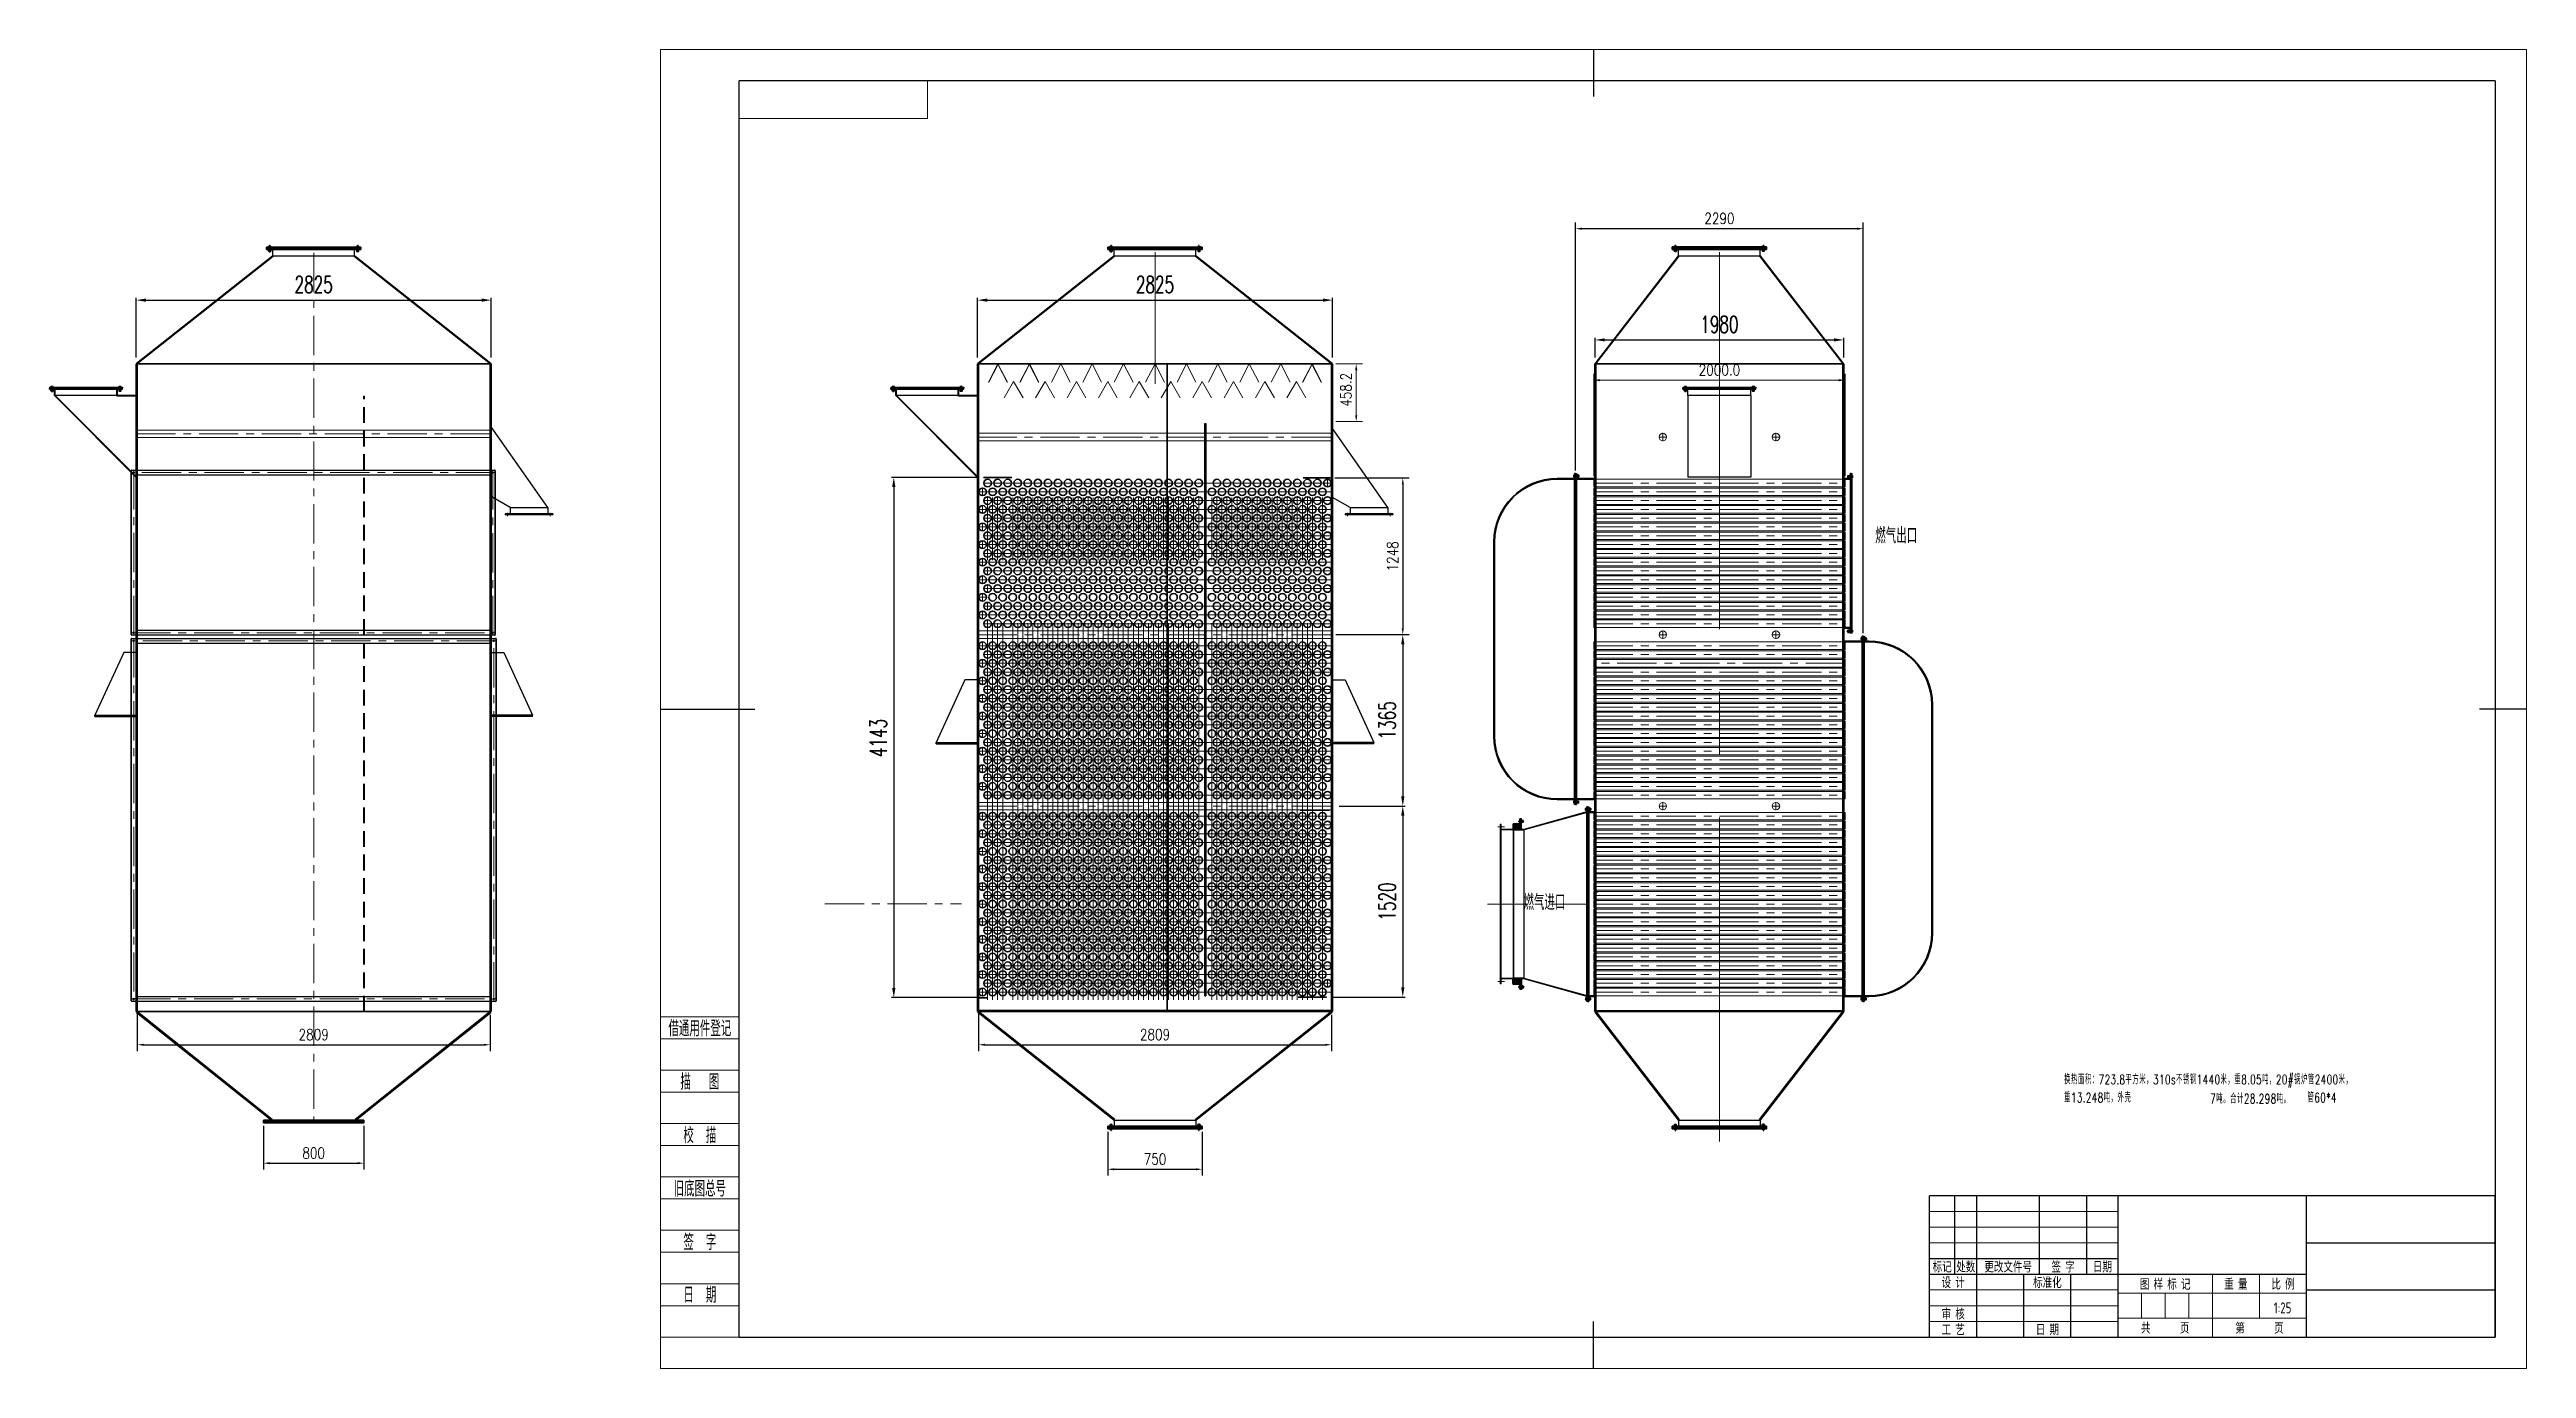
# Model space of a CAD drawing. Header units: millimetres. Extents: x -5488 to 14225, y -250 to 10250.
import ezdxf
from ezdxf.enums import TextEntityAlignment as Align

# ---------------------------------------------------------------- set-up
doc = ezdxf.new("R2010")
doc.units = ezdxf.units.MM
doc.header["$LTSCALE"] = 250
for name, pattern in [('CENTER', [2, 1.25, -0.25, 0.25, -0.25]), ('DASHED', [0.75, 0.5, -0.25]), ('点画线', [18, 12, -2, 2, -2])]:
    doc.linetypes.add(name, pattern=pattern)
doc.layers.get('0').update_dxf_attribs({"lineweight": 25})
for name, color, linetype, lineweight in [('1轮廓实线层', 7, 'Continuous', 25), ('2细线层', 4, 'Continuous', 9), ('3中心线层', 1, 'CENTER', 15), ('4虚线层', 6, 'DASHED', 9), ('5剖面线层', 2, 'Continuous', 9), ('6文字层', 3, 'Continuous', 20), ('7标注层', 4, 'Continuous', 9), ('8符号标注层', 31, 'Continuous', 15), ('EB0', 7, 'Continuous', 35), ('中心线层', 1, '点画线', 18), ('尺寸线层', 3, 'Continuous', 18)]:
    doc.layers.add(name, color=color, linetype=linetype, lineweight=lineweight)
doc.layers.add('图框层', color=7, linetype='Continuous')
doc.styles.add('PC_TEXTSTYLE', font='isocp.shx', dxfattribs={"width": 0.8, "bigfont": 'hzfs.shx'})
doc.styles.add('TH_GBDIM', font='txt_2.shx', dxfattribs={"width": 0.8, "bigfont": 'gbcbig.shx'})
doc.styles.add('标准', font='txt', dxfattribs={"width": 0.667, "bigfont": 'gbcbig.shx'})
doc.dimstyles.new('TH_GBDIM', dxfattribs={"dimscale": 25, "dimtxt": 3.5, "dimasz": 2, "dimexe": 2, "dimexo": 1, "dimgap": 1.5, "dimtad": 1, "dimdec": 0, "dimzin": 0, "dimdsep": 46, "dimtxsty": 'TH_GBDIM', "dimcen": 2.5, "dimclrd": 4, "dimclre": 4, "dimclrt": 3, "dimadec": 0, "dimazin": 0, "dimtfac": 0.714286, "dimtdec": 0, "dimtmove": 0, "dimatfit": 3, "dimfxl": 0, "dimtzin": 0, "dimlwd": -1, "dimlwe": -1, "dimarcsym": 0})
doc.dimstyles.new('标准', dxfattribs={"dimscale": 35, "dimtxt": 3.8, "dimasz": 2.2, "dimexe": 0.5, "dimexo": 1.5, "dimgap": 1.63, "dimtad": 1, "dimdec": 0, "dimdsep": 46, "dimtxsty": '标准', "dimcen": 0, "dimdle": 6, "dimclrd": 6, "dimclre": 6, "dimclrt": 6, "dimaunit": 1, "dimazin": 2, "dimtfac": 1, "dimtdec": 0, "dimtmove": 0, "dimatfit": 3, "dimfxl": 0, "dimtolj": 1, "dimtzin": 0, "dimarcsym": 0})
pattern_1 = [(45, (5, -105), (-2.245064, 2.245064), [])]
pattern_2 = [(135, (5, -105), (-2.245064, -2.245064), [])]
pattern_3 = [(315, (5, 6998.0725), (-2.245064, -2.245064), [])]
pattern_4 = [(225, (5, 6998.0725), (-2.245064, 2.245064), [])]

msp = doc.modelspace()

# ---------------------------------------------------------------- texts
at = {"layer": '6文字层', "style": 'PC_TEXTSTYLE', "width": 0.667}
for s, p in [('燃气出口', (9042.27, 6317.94)), ('燃气进口', (6242.39, 3399.02))]:
    msp.add_text(s, height=125, dxfattribs=at).set_placement(p)
at = {"layer": '尺寸线层', "linetype": 'Continuous', "lineweight": 18, "char_height": 75.1359, "attachment_point": 1, "line_spacing_factor": 1.15057, "style": '标准'}
for s, insert, width in [('\\T1.1;\\A1;换热面积：723.8平方米，310s不锈钢1440米，重8.05吨，20#锅炉管2400米，重13.248吨，外壳', (10545.34, 2087.95), 2291.9309), ('\\T1.1;\\A1;7吨。合计28.298吨。', (11709.28, 1935.22), 1206.0673), ('\\T1.1;\\A1;管60*4', (12481.73, 1943.61), 350.3458)]:
    msp.add_mtext(s, dxfattribs=dict(at, insert=insert, width=width))

# ---------------------------------------------------------------- blocks, each defined once
blk = doc.blocks.new('*D421')
at = {"layer": 'Defpoints', "color": 0}
for p in [(1945, 6844), (1231, 2702), (1971, 2702)]:
    blk.add_point(p, dxfattribs=at)
at = {"layer": '尺寸线层', "color": 6, "lineweight": -2}
for p, q in [((1892, 6844), (1214, 6844)), ((1231, 6767), (1231, 2779)), ((1918, 2702), (1214, 2702))]:
    blk.add_line(p, q, dxfattribs=at)
at = {"layer": '尺寸线层', "color": 6}
for points in [[(1218, 6767), (1244, 6767), (1231, 6844)], [(1218, 2779), (1244, 2779), (1231, 2702)]]:
    blk.add_solid(points, dxfattribs=at)
at = {"layer": '尺寸线层', "color": 6, "insert": (1108, 4769), "char_height": 133, "attachment_point": 5, "rotation": 90, "style": '标准', "bg_fill": 3, "box_fill_scale": 1.1, "bg_fill_color": 256, "bg_fill_true_color": 13158600, "bg_fill_transparency": 398240}
blk.add_mtext('\\A1;4143', dxfattribs=at)
blk = doc.blocks.new('*D422')
at = {"layer": 'Defpoints', "color": 0}
for p in [(4723, 8255), (1898, 7747), (4723, 7747)]:
    blk.add_point(p, dxfattribs=at)
at = {"layer": '尺寸线层', "color": 6, "lineweight": -2}
for p, q in [((1898, 7799), (1898, 8273)), ((1975, 8255), (4646, 8255)), ((4723, 7799), (4723, 8273))]:
    blk.add_line(p, q, dxfattribs=at)
at = {"layer": '尺寸线层', "color": 6}
for points in [[(1975, 8268), (1975, 8242), (1898, 8255)], [(4646, 8268), (4646, 8242), (4723, 8255)]]:
    blk.add_solid(points, dxfattribs=at)
at = {"layer": '尺寸线层', "color": 6, "insert": (3310, 8379), "char_height": 133, "attachment_point": 5, "style": '标准', "bg_fill": 3, "box_fill_scale": 1.1, "bg_fill_color": 256, "bg_fill_true_color": 13158600, "bg_fill_transparency": 2632680}
blk.add_mtext('\\A1;2825', dxfattribs=at)
blk = doc.blocks.new('*D423')
at = {"layer": 'Defpoints', "color": 0}
for p in [(4723, 5592), (4723, 4227), (5282, 4227)]:
    blk.add_point(p, dxfattribs=at)
at = {"layer": '尺寸线层', "color": 6, "lineweight": -2}
for p, q in [((4775, 5592), (5300, 5592)), ((5282, 5515), (5282, 4304)), ((4775, 4227), (5300, 4227))]:
    blk.add_line(p, q, dxfattribs=at)
at = {"layer": '尺寸线层', "color": 6}
for points in [[(5269, 5515), (5295, 5515), (5282, 5592)], [(5269, 4304), (5295, 4304), (5282, 4227)]]:
    blk.add_solid(points, dxfattribs=at)
at = {"layer": '尺寸线层', "color": 6, "insert": (5158, 4909), "char_height": 133, "attachment_point": 5, "rotation": 90, "style": '标准', "bg_fill": 3, "box_fill_scale": 1.1, "bg_fill_color": 256, "bg_fill_true_color": 13158600, "bg_fill_transparency": 10849644}
blk.add_mtext('\\A1;1365', dxfattribs=at)
blk = doc.blocks.new('*D424')
at = {"layer": 'Defpoints', "color": 0}
for p in [(4723, 4227), (4676, 2707), (5282, 2707)]:
    blk.add_point(p, dxfattribs=at)
at = {"layer": '尺寸线层', "color": 6, "lineweight": -2}
for p, q in [((4775, 4227), (5300, 4227)), ((5282, 4150), (5282, 2784)), ((4728, 2707), (5300, 2707))]:
    blk.add_line(p, q, dxfattribs=at)
at = {"layer": '尺寸线层', "color": 6}
for points in [[(5269, 4150), (5295, 4150), (5282, 4227)], [(5269, 2784), (5295, 2784), (5282, 2707)]]:
    blk.add_solid(points, dxfattribs=at)
at = {"layer": '尺寸线层', "color": 6, "insert": (5158, 3467), "char_height": 133, "attachment_point": 5, "rotation": 90, "style": '标准', "bg_fill": 3, "box_fill_scale": 1.1, "bg_fill_color": 256, "bg_fill_true_color": 13158600, "bg_fill_transparency": 10929592}
blk.add_mtext('\\A1;1520', dxfattribs=at)
blk = doc.blocks.new('*D425')
at = {"layer": 'Defpoints', "color": 0}
for p in [(8792, 7938), (6812, 7747), (8792, 7747)]:
    blk.add_point(p, dxfattribs=at)
at = {"layer": '尺寸线层', "color": 6, "lineweight": -2}
for p, q in [((6812, 7799), (6812, 7956)), ((6889, 7938), (8715, 7938)), ((8792, 7799), (8792, 7956))]:
    blk.add_line(p, q, dxfattribs=at)
at = {"layer": '尺寸线层', "color": 6}
for points in [[(6889, 7951), (6889, 7926), (6812, 7938)], [(8715, 7951), (8715, 7926), (8792, 7938)]]:
    blk.add_solid(points, dxfattribs=at)
at = {"layer": '尺寸线层', "color": 6, "insert": (7802, 8062), "char_height": 133, "attachment_point": 5, "style": '标准', "bg_fill": 3, "box_fill_scale": 1.1, "bg_fill_color": 256, "bg_fill_true_color": 13158600, "bg_fill_transparency": 7995688}
blk.add_mtext('\\A1;1980', dxfattribs=at)
blk = doc.blocks.new('PC_TITLE_BLOCK')
at = {"layer": '1轮廓实线层'}
for p, q in [((0, 45), (-180, 45)), ((-180, 0), (-180, 45)), ((-172, 20), (-172, 45)), ((-165, 20), (-165, 45)), ((-145, 20), (-145, 45)), ((-130, 20), (-130, 45)), ((-120, 0), (-120, 45)), ((-60, 30), (0, 30)), ((-180, 20), (-60, 20)), ((-165, 0), (-165, 20)), ((-150, 0), (-150, 20)), ((-135, 0), (-135, 20)), ((-60, 15), (0, 15)), ((-180, 0), (0, 0))]:
    blk.add_line(p, q, dxfattribs=at)
at = {"layer": '1轮廓实线层', "color": 7}
for p, q in [((-60, 0), (-60, 45)), ((-180, 25), (-120, 25))]:
    blk.add_line(p, q, dxfattribs=at)
at = {"layer": '2细线层'}
for p, q in [((-180, 40), (-120, 40)), ((-180, 35), (-120, 35)), ((-180, 30), (-120, 30)), ((-90, 0), (-90, 20)), ((-75, 6), (-75, 20)), ((-180, 15), (-120, 15)), ((-180, 10), (-120, 10)), ((-120, 14), (-60, 14)), ((-112.5, 6), (-112.5, 14)), ((-105, 6), (-105, 14)), ((-97.5, 6), (-97.5, 14)), ((-180, 5), (-120, 5)), ((-120, 6), (-60, 6))]:
    blk.add_line(p, q, dxfattribs=at)
at = {"layer": '图框层'}
blk.add_line((0, 0), (0, 45), dxfattribs=at)
at = {"layer": '6文字层', "style": 'PC_TEXTSTYLE', "width": 0.667}
for s, p in [('标记', (-176, 22.5)), ('处数', (-168.5, 22.5)), (' 更改文件号 ', (-155, 22.5)), (' 签 字 ', (-137.5, 22.5)), (' 日期 ', (-125, 22.5)), (' 设 计 ', (-172.5, 17.51)), (' 标准化 ', (-142.5, 17.51)), (' 图 样 标 记 ', (-105, 17)), (' 重 量 ', (-82.5, 17)), (' 比 例 ', (-67.5, 17)), (' 审 核 ', (-172.5, 7.5)), (' 工 艺 ', (-172.5, 2.5)), (' 日 期 ', (-142.5, 2.5)), ('共       页', (-105, 3)), ('第       页', (-75, 3))]:
    blk.add_text(s, height=3.5, dxfattribs=at).set_placement(p, align=Align.MIDDLE)
at = {"layer": '6文字层', "style": 'PC_TEXTSTYLE', "flags": 8}
for tag, height, width, p, p2 in [('企业名称', 5, 1.98445, (-54.29, 34.82), (-5.27, 34.82)), ('产品名称或材料标记', 7, 0.600652, (-113.46, 28.64), (-66.42, 28.64)), ('图样名称', 5, 2.004495, (-54.79, 19.98), (-5.27, 19.98)), ('标准化', 3.5, 1.023147, (-133.83, 15.37), (-120.75, 15.37)), ('审核', 3.5, 1.579393, (-163.99, 5.37), (-150.63, 5.37)), ('重量', 3.5, 1.408247, (-88.46, 7.54), (-76.55, 7.54)), ('比例', 3.5, 1.385287, (-73.35, 7.54), (-61.93, 7.54)), ('图样代号', 5, 2.006536, (-54.79, 5.63), (-5.52, 5.63)), ('工艺', 3.5, 1.621807, (-164.21, 0.37), (-150.89, 0.37)), ('日期', 3.5, 1.560088, (-133.83, 0.37), (-120.75, 0.37)), ('共几页', 3.5, 0.557144, (-108.07, 0.63), (-101.05, 0.63))]:
    blk.add_attdef(tag, text='', height=height, dxfattribs=dict(at, width=width)).set_placement(p, p2, align=Align.FIT)
at = {"layer": '6文字层', "style": 'PC_TEXTSTYLE', "width": 9.905045, "flags": 8}
blk.add_attdef('设计', text='', height=3.5, rotation=358.46442, dxfattribs=at).set_placement((-164.23, 15.37), (-150.37, 15), align=Align.FIT)
at = {"layer": '6文字层', "color": 3, "style": 'PC_TEXTSTYLE', "width": 0.56476, "flags": 8}
blk.add_attdef('第几页', text='', height=3.5, dxfattribs=at).set_placement((-78.29, 0.75), (-71.16, 0.75), align=Align.FIT)
at = {"layer": '6文字层', "ltscale": 10, "style": 'PC_TEXTSTYLE', "flags": 1}
blk.add_attdef('图纸张数', (-58.68, -0.49), '', height=2.5, dxfattribs=at)
blk = doc.blocks.new('PC_FJL_BLOCK')
at = {"layer": '2细线层'}
for p, q in [((-25, 102), (0, 102)), ((-25, 95), (0, 95)), ((-25, 85), (0, 85)), ((-25, 78), (0, 78)), ((-25, 68), (0, 68)), ((-25, 61), (0, 61)), ((-25, 51), (0, 51)), ((-25, 44), (0, 44)), ((-25, 34), (0, 34)), ((-25, 27), (0, 27)), ((-25, 17), (0, 17)), ((-25, 10), (0, 10)), ((-25, 0), (0, 0))]:
    blk.add_line(p, q, dxfattribs=at)
at = {"layer": '6文字层', "color": 3, "style": 'PC_TEXTSTYLE'}
for s, width, p in [('借通用件登记', 0.667, (-12.5, 98.5)), ('描   图', 0.6667, (-12.5, 81.5)), ('校  描', 0.667, (-12.5, 64.5)), ('旧底图总号', 0.667, (-12.5, 47.5)), ('签  字', 0.667, (-12.5, 30.5)), ('日  期', 0.667, (-12.49, 13.6))]:
    blk.add_text(s, height=5, dxfattribs=dict(at, width=width)).set_placement(p, align=Align.MIDDLE)
at = {"layer": '6文字层', "style": 'PC_TEXTSTYLE'}
for tag, width, p, p2 in [('借通用件登记', 0.671328, (-23.44, 86.36), (-1.25, 86.36)), ('描图', 2.120922, (-23.44, 69.36), (-1.25, 69.36)), ('校图', 2.149976, (-23.75, 52.06), (-1.25, 52.06)), ('旧底图总号', 0.761452, (-22.84, 35.67), (-1.86, 35.67)), ('签字', 2.026939, (-23.14, 18.37), (-1.56, 18.37)), ('日期', 1.89999, (-22.84, 1.37), (-2.17, 1.37))]:
    blk.add_attdef(tag, text='', height=5, dxfattribs=dict(at, width=width)).set_placement(p, p2, align=Align.FIT)
blk = doc.blocks.new('PC_TYDH_BLOCK')
at = {"layer": '2细线层', "linetype": 'Continuous'}
for p in [(60, 0), (0, -12)]:
    blk.add_line(p, (60, -12), dxfattribs=at)
at = {"layer": '6文字层', "style": 'PC_TEXTSTYLE', "width": 1.815486}
blk.add_attdef('图样代号', text='', height=7, rotation=180, dxfattribs=at).set_placement((58.24, -2.4), (2.35, -2.4), align=Align.FIT)
blk = doc.blocks.new('*U429')
at = {"layer": '1轮廓实线层'}
for p, q in [((-10, -2), (-10, 0)), ((-10, 0), (0, 0)), ((10, 0), (0, 0)), ((10, -2), (10, 0)), ((0, -2), (-10, -2)), ((0, -2), (10, -2))]:
    blk.add_line(p, q, dxfattribs=at)
at = {"layer": '3中心线层'}
blk.add_line((0, -4), (0, 2), dxfattribs=at)
at = {"layer": '4虚线层'}
for p, q in [((-6, -2), (-6, 0)), ((6, -2), (6, 0))]:
    blk.add_line(p, q, dxfattribs=at)
blk = doc.blocks.new('*U430')
blk.add_line((-8, -3), (-8, -1))
at = {"layer": '1轮廓实线层'}
for p, q in [((-8, -3), (-8, 0)), ((-8, 0), (1, 0)), ((0, -3), (-1, 0)), ((8, 0), (1, 0)), ((1, 0), (1, -3)), ((8, -3), (8, 0)), ((0, -3), (-8, -3)), ((0, -3), (8, -3))]:
    blk.add_line(p, q, dxfattribs=at)
at = {"layer": '3中心线层'}
blk.add_line((0, -5), (0, 2), dxfattribs=at)
at = {"layer": '4虚线层'}
for p, q in [((-5, -3), (-5, 0)), ((5, -3), (5, 0))]:
    blk.add_line(p, q, dxfattribs=at)
blk = doc.blocks.new('*U431')
for p, q in [((-7, 0), (7, 0)), ((-9, -9), (-9, -1)), ((7, -10), (-7, -10)), ((-4, -9), (-4, -1)), ((4, -9), (4, -1)), ((9, -1), (9, -9))]:
    blk.add_line(p, q)
for centre, radius, start, end in [((-7, -4), 3.75, 54.0904, 125.9096), ((-7, -6), 3.75, 234.0904, 305.9096), ((0, -14), 13.9, 71.5934, 108.4066), ((0, 4), 13.9, 251.5934, 288.4066), ((7, -4), 3.75, 54.0904, 125.9096), ((7, -6), 3.75, 234.0904, 305.9096)]:
    blk.add_arc(centre, radius, start, end)
at = {"layer": '3中心线层'}
blk.add_line((0, -10), (0, 0), dxfattribs=at)
blk = doc.blocks.new('*D432')
at = {"color": 4}
for p, q in [((1906, 2677), (1906, 2277)), ((4715, 2566), (4715, 2277)), ((1956, 2327), (4665, 2327))]:
    blk.add_line(p, q, dxfattribs=at)
for points in [[(1956, 2335), (1956, 2319), (1906, 2327)], [(4665, 2335), (4665, 2319), (4715, 2327)]]:
    blk.add_solid(points, dxfattribs=at)
at = {"layer": 'Defpoints', "color": 0}
for p in [(1906, 2702), (4715, 2591), (4715, 2327)]:
    blk.add_point(p, dxfattribs=at)
at = {"color": 3, "insert": (3310, 2408), "char_height": 87.5, "attachment_point": 5, "style": 'TH_GBDIM'}
blk.add_mtext('2809', dxfattribs=at)
blk = doc.blocks.new('*D433')
at = {"color": 4}
for p, q in [((2935, 1633), (2935, 1286)), ((3685, 1633), (3685, 1286)), ((2985, 1336), (3635, 1336))]:
    blk.add_line(p, q, dxfattribs=at)
for points in [[(2985, 1344), (2985, 1327), (2935, 1336)], [(3635, 1344), (3635, 1327), (3685, 1336)]]:
    blk.add_solid(points, dxfattribs=at)
at = {"layer": 'Defpoints', "color": 0}
for p in [(2935, 1658), (3685, 1658), (3685, 1336)]:
    blk.add_point(p, dxfattribs=at)
at = {"color": 3, "insert": (3310, 1417), "char_height": 87.5, "attachment_point": 5, "style": 'TH_GBDIM'}
blk.add_mtext('750', dxfattribs=at)
blk = doc.blocks.new('*D434')
at = {"color": 4}
for p, q in [((4741, 6839), (5332, 6839)), ((5282, 6789), (5282, 5642)), ((4748, 5592), (5332, 5592))]:
    blk.add_line(p, q, dxfattribs=at)
for points in [[(5274, 6789), (5290, 6789), (5282, 6839)], [(5274, 5642), (5290, 5642), (5282, 5592)]]:
    blk.add_solid(points, dxfattribs=at)
at = {"layer": 'Defpoints', "color": 0}
for p in [(4716, 6839), (4723, 5592), (5282, 5592)]:
    blk.add_point(p, dxfattribs=at)
at = {"color": 3, "insert": (5201, 6215), "char_height": 87.5, "attachment_point": 5, "rotation": 90, "style": 'TH_GBDIM'}
blk.add_mtext('1248', dxfattribs=at)
blk = doc.blocks.new('*U437')
at = {"layer": '1轮廓实线层'}
for p, q in [((-10, -2), (-10, 0)), ((-10, 0), (0, 0)), ((10, 0), (0, 0)), ((10, -2), (10, 0)), ((0, -2), (-10, -2)), ((0, -2), (10, -2))]:
    blk.add_line(p, q, dxfattribs=at)
at = {"layer": '3中心线层'}
blk.add_line((0, -4), (0, 2), dxfattribs=at)
at = {"layer": '4虚线层'}
for p, q in [((-6, -2), (-6, 0)), ((6, -2), (6, 0))]:
    blk.add_line(p, q, dxfattribs=at)
blk = doc.blocks.new('*U438')
blk.add_line((-8, -3), (-8, -1))
at = {"layer": '1轮廓实线层'}
for p, q in [((-8, -3), (-8, 0)), ((-8, 0), (1, 0)), ((0, -3), (-1, 0)), ((8, 0), (1, 0)), ((1, 0), (1, -3)), ((8, -3), (8, 0)), ((0, -3), (-8, -3)), ((0, -3), (8, -3))]:
    blk.add_line(p, q, dxfattribs=at)
at = {"layer": '3中心线层'}
blk.add_line((0, -5), (0, 2), dxfattribs=at)
at = {"layer": '4虚线层'}
for p, q in [((-5, -3), (-5, 0)), ((5, -3), (5, 0))]:
    blk.add_line(p, q, dxfattribs=at)
blk = doc.blocks.new('*U439')
for p, q in [((-7, 0), (7, 0)), ((-9, -9), (-9, -1)), ((7, -10), (-7, -10)), ((-4, -9), (-4, -1)), ((4, -9), (4, -1)), ((9, -1), (9, -9))]:
    blk.add_line(p, q)
for centre, radius, start, end in [((-7, -4), 3.75, 54.0904, 125.9096), ((-7, -6), 3.75, 234.0904, 305.9096), ((0, -14), 13.9, 71.5934, 108.4066), ((0, 4), 13.9, 251.5934, 288.4066), ((7, -4), 3.75, 54.0904, 125.9096), ((7, -6), 3.75, 234.0904, 305.9096)]:
    blk.add_arc(centre, radius, start, end)
at = {"layer": '3中心线层'}
blk.add_line((0, -10), (0, 0), dxfattribs=at)
blk = doc.blocks.new('axx')
at = {"layer": '1轮廓实线层'}
for p, q in [((6634, 4412), (6634, 4418)), ((6634, 4405), (6634, 4412)), ((6641, 4420), (6635, 4420)), ((6641, 4416), (6635, 4416)), ((6641, 4407), (6635, 4407)), ((6641, 4403), (6635, 4403)), ((6641, 4420), (6641, 4403)), ((6641, 4417), (6676, 4417)), ((6641, 4407), (6676, 4407)), ((6656, 4417), (6656, 4407)), ((6676, 4417), (6676, 4407))]:
    blk.add_line(p, q, dxfattribs=at)
for centre, radius, start, end in [((6637, 4418), 3, 132.8267, 227.1733), ((6645, 4412), 10.6, 155.3704, 204.6296), ((6637, 4405), 3, 132.8267, 227.1733)]:
    blk.add_arc(centre, radius, start, end, dxfattribs=at)
at = {"layer": '2细线层'}
for p, q in [((6656, 4416), (6676, 4416)), ((6656, 4408), (6676, 4408))]:
    blk.add_line(p, q, dxfattribs=at)
at = {"layer": '3中心线层'}
for p, q in [((6630, 4412), (6669, 4412)), ((6658, 4412), (6630, 4412)), ((6658, 4412), (6630, 4412)), ((6658, 4412), (6630, 4412)), ((6658, 4412), (6630, 4412)), ((6641, 4412), (6670, 4412)), ((6641, 4412), (6670, 4412)), ((6641, 4412), (6670, 4412)), ((6641, 4412), (6670, 4412))]:
    blk.add_line(p, q, dxfattribs=at)
at = {"layer": '4虚线层'}
for p, q in [((6651, 4418), (6641, 4418)), ((6651, 4418), (6641, 4418)), ((6651, 4406), (6641, 4406)), ((6651, 4406), (6641, 4406)), ((6651, 4418), (6659, 4418)), ((6651, 4418), (6659, 4418)), ((6651, 4406), (6659, 4406)), ((6651, 4406), (6659, 4406))]:
    blk.add_line(p, q, dxfattribs=at)
at = {"xscale": -1, "rotation": 90}
for name, p in [('*U437', (6659, 4412)), ('*U438', (6661, 4412)), ('*U439', (6663, 4412))]:
    blk.add_blockref(name, p, dxfattribs=at)
blk = doc.blocks.new('*D445')
at = {"layer": 'Defpoints', "color": 0}
for p in [(-1973, 8255), (-4798, 7747), (-1973, 7747)]:
    blk.add_point(p, dxfattribs=at)
at = {"layer": '尺寸线层', "color": 6, "lineweight": -2}
for p, q in [((-4798, 7799), (-4798, 8273)), ((-4721, 8255), (-2050, 8255)), ((-1973, 7799), (-1973, 8273))]:
    blk.add_line(p, q, dxfattribs=at)
at = {"layer": '尺寸线层', "color": 6}
for points in [[(-4721, 8268), (-4721, 8242), (-4798, 8255)], [(-2050, 8268), (-2050, 8242), (-1973, 8255)]]:
    blk.add_solid(points, dxfattribs=at)
at = {"layer": '尺寸线层', "color": 6, "insert": (-3386, 8379), "char_height": 133, "attachment_point": 5, "style": '标准', "bg_fill": 3, "box_fill_scale": 1.1, "bg_fill_color": 256, "bg_fill_true_color": 13158600, "bg_fill_transparency": 10095080}
blk.add_mtext('\\A1;2825', dxfattribs=at)
blk = doc.blocks.new('*D444')
at = {"color": 4}
for p, q in [((-4790, 2677), (-4790, 2277)), ((-1981, 2566), (-1981, 2277)), ((-4740, 2327), (-2031, 2327))]:
    blk.add_line(p, q, dxfattribs=at)
for points in [[(-4740, 2335), (-4740, 2319), (-4790, 2327)], [(-2031, 2335), (-2031, 2319), (-1981, 2327)]]:
    blk.add_solid(points, dxfattribs=at)
at = {"layer": 'Defpoints', "color": 0}
for p in [(-4790, 2702), (-1981, 2591), (-1981, 2327)]:
    blk.add_point(p, dxfattribs=at)
at = {"color": 3, "insert": (-3386, 2408), "char_height": 87.5, "attachment_point": 5, "style": 'TH_GBDIM'}
blk.add_mtext('2809', dxfattribs=at)
blk = doc.blocks.new('*D446')
at = {"color": 4}
for p, q in [((-3786, 1682), (-3786, 1334)), ((-2986, 1682), (-2986, 1334)), ((-3736, 1384), (-3036, 1384))]:
    blk.add_line(p, q, dxfattribs=at)
for points in [[(-3736, 1393), (-3736, 1376), (-3786, 1384)], [(-3036, 1393), (-3036, 1376), (-2986, 1384)]]:
    blk.add_solid(points, dxfattribs=at)
at = {"layer": 'Defpoints', "color": 0}
for p in [(-3786, 1707), (-2986, 1707), (-2986, 1384)]:
    blk.add_point(p, dxfattribs=at)
at = {"color": 3, "insert": (-3386, 1465), "char_height": 87.5, "attachment_point": 5, "style": 'TH_GBDIM'}
blk.add_mtext('800', dxfattribs=at)
blk = doc.blocks.new('wef')
at = {"layer": '5剖面线层'}
for p, q in [((2185, 8031), (2110, 7901)), ((2185, 8031), (2260, 7901)), ((2435, 8031), (2360, 7901)), ((2435, 8031), (2510, 7901)), ((2685, 8031), (2610, 7901)), ((2685, 8031), (2760, 7901)), ((2935, 8031), (2860, 7901)), ((2935, 8031), (3010, 7901)), ((3185, 8031), (3110, 7901)), ((3185, 8031), (3260, 7901)), ((3435, 8031), (3360, 7901)), ((3435, 8031), (3510, 7901)), ((3685, 8031), (3610, 7901)), ((3685, 8031), (3760, 7901)), ((3935, 8031), (3860, 7901)), ((3935, 8031), (4010, 7901)), ((4185, 8031), (4110, 7901)), ((4185, 8031), (4260, 7901)), ((4435, 8031), (4360, 7901)), ((4435, 8031), (4510, 7901))]:
    blk.add_line(p, q, dxfattribs=at)
blk = doc.blocks.new('*U449')
at = {"layer": '1轮廓实线层'}
for p, q in [((-10, -2), (-10, 0)), ((-10, 0), (0, 0)), ((10, 0), (0, 0)), ((10, -2), (10, 0)), ((0, -2), (-10, -2)), ((0, -2), (10, -2))]:
    blk.add_line(p, q, dxfattribs=at)
at = {"layer": '3中心线层'}
blk.add_line((0, -4), (0, 2), dxfattribs=at)
at = {"layer": '4虚线层'}
for p, q in [((-6, -2), (-6, 0)), ((6, -2), (6, 0))]:
    blk.add_line(p, q, dxfattribs=at)
blk = doc.blocks.new('*U450')
blk.add_line((-8, -3), (-8, -1))
at = {"layer": '1轮廓实线层'}
for p, q in [((-8, -3), (-8, 0)), ((-8, 0), (1, 0)), ((0, -3), (-1, 0)), ((8, 0), (1, 0)), ((1, 0), (1, -3)), ((8, -3), (8, 0)), ((0, -3), (-8, -3)), ((0, -3), (8, -3))]:
    blk.add_line(p, q, dxfattribs=at)
at = {"layer": '3中心线层'}
blk.add_line((0, -5), (0, 2), dxfattribs=at)
at = {"layer": '4虚线层'}
for p, q in [((-5, -3), (-5, 0)), ((5, -3), (5, 0))]:
    blk.add_line(p, q, dxfattribs=at)
blk = doc.blocks.new('*U451')
for p, q in [((-7, 0), (7, 0)), ((-9, -9), (-9, -1)), ((7, -10), (-7, -10)), ((-4, -9), (-4, -1)), ((4, -9), (4, -1)), ((9, -1), (9, -9))]:
    blk.add_line(p, q)
for centre, radius, start, end in [((-7, -4), 3.75, 54.0904, 125.9096), ((-7, -6), 3.75, 234.0904, 305.9096), ((0, -14), 13.9, 71.5934, 108.4066), ((0, 4), 13.9, 251.5934, 288.4066), ((7, -4), 3.75, 54.0904, 125.9096), ((7, -6), 3.75, 234.0904, 305.9096)]:
    blk.add_arc(centre, radius, start, end)
at = {"layer": '3中心线层'}
blk.add_line((0, -10), (0, 0), dxfattribs=at)
blk = doc.blocks.new('*D461')
at = {"layer": '7标注层', "color": 4}
for p, q in [((4748, 7747), (4961, 7747)), ((4911, 7338), (4911, 7697)), ((4748, 7288), (4961, 7288))]:
    blk.add_line(p, q, dxfattribs=at)
for points in [[(4903, 7697), (4920, 7697), (4911, 7747)], [(4903, 7338), (4920, 7338), (4911, 7288)]]:
    blk.add_solid(points, dxfattribs=at)
at = {"layer": 'Defpoints', "color": 0}
for p in [(4723, 7747), (4911, 7747), (4723, 7288)]:
    blk.add_point(p, dxfattribs=at)
at = {"layer": '7标注层', "color": 3, "insert": (4830, 7541), "char_height": 87.5, "attachment_point": 5, "rotation": 90, "style": 'TH_GBDIM'}
blk.add_mtext('458.2', dxfattribs=at)
blk = doc.blocks.new('*D462')
at = {"color": 4}
for p, q in [((6657, 6899), (6657, 8874)), ((8947, 5604), (8947, 8874)), ((6707, 8824), (8897, 8824))]:
    blk.add_line(p, q, dxfattribs=at)
for points in [[(6707, 8832), (6707, 8815), (6657, 8824)], [(8897, 8832), (8897, 8815), (8947, 8824)]]:
    blk.add_solid(points, dxfattribs=at)
at = {"layer": 'Defpoints', "color": 0}
for p in [(8947, 8824), (6657, 6874), (8947, 5579)]:
    blk.add_point(p, dxfattribs=at)
at = {"color": 3, "insert": (7802, 8905), "char_height": 87.5, "attachment_point": 5, "style": 'TH_GBDIM'}
blk.add_mtext('2290', dxfattribs=at)
blk = doc.blocks.new('*D463')
at = {"layer": '7标注层', "color": 4}
for p, q in [((6802, 6854), (6802, 7668)), ((6852, 7618), (8752, 7618)), ((8802, 6854), (8802, 7668))]:
    blk.add_line(p, q, dxfattribs=at)
for points in [[(6852, 7626), (6852, 7609), (6802, 7618)], [(8752, 7626), (8752, 7609), (8802, 7618)]]:
    blk.add_solid(points, dxfattribs=at)
at = {"layer": 'Defpoints', "color": 0}
for p in [(8802, 7618), (6802, 6829), (8802, 6829)]:
    blk.add_point(p, dxfattribs=at)
at = {"layer": '7标注层', "color": 3, "insert": (7802, 7699), "char_height": 87.5, "attachment_point": 5, "style": 'TH_GBDIM'}
blk.add_mtext('2000.0', dxfattribs=at)

# ---------------------------------------------------------------- dimensions: what is measured, and where the dimension line sits
for base, p1, p2, picture, middle in [((-1981.1, 2327.06), (-4790.1, 2701.54), (-1981.1, 2590.54), '*D444', (-3385.6, 2408.31)), ((-2985.6, 1384.2), (-3785.6, 1706.54), (-2985.6, 1706.54), '*D446', (-3385.6, 1465.45)), ((3685.1, 1335.67), (2935.1, 1658.01), (3685.1, 1658.01), '*D433', (3310.1, 1416.92))]:
    dim = msp.add_linear_dim(base=base, p1=p1, p2=p2, dimstyle='TH_GBDIM')
    dim.commit()
    dim.dimension.update_dxf_attribs({"geometry": picture, "text_midpoint": middle})

# ---------------------------------------------------------------- hatches: boundary and pattern name
at = {"layer": '2细线层'}
h = msp.add_hatch(dxfattribs=at)
h.set_pattern_fill('ANSI37', color=256, scale=2, style=0)
h.set_pattern_definition([(45, (5, -105), (-4.490128, 4.490128), []), (135, (5, -105), (-4.490128, -4.490128), [])])
h.paths.add_polyline_path([(6220.69, 4041.54), (6220.69, 4043.54), (6220.69, 4081.54), (6216.69, 4081.54), (6191.02, 4081.54), (6177.52, 4073.49), (6170.69, 4069.22), (6170.69, 4041.54)])
h.paths.add_polyline_path([(6188.38, 4081.54), (6170.69, 4081.54), (6170.69, 4079.54), (6170.69, 4070.46)], flags=17)
h.paths.add_polyline_path([(6190.37, 4081.54), (6188.38, 4081.54), (6170.69, 4070.46), (6170.69, 4069.42), (6177.52, 4073.49)])
h.paths.add_polyline_path([(6191.02, 4081.54), (6190.37, 4081.54), (6177.52, 4073.49)], flags=17)
h = msp.add_hatch(dxfattribs=at)
h.set_pattern_fill('ANSI37', color=256, scale=2, style=0)
h.set_pattern_definition([(315, (5, 6998.0725), (-4.490128, -4.490128), []), (225, (5, 6998.0725), (-4.490128, 4.490128), [])])
h.paths.add_polyline_path([(6220.69, 2851.54), (6220.69, 2849.54), (6220.69, 2811.54), (6216.69, 2811.54), (6191.02, 2811.54), (6177.52, 2819.58), (6170.69, 2823.86), (6170.69, 2851.54)])
h.paths.add_polyline_path([(6188.38, 2811.54), (6170.69, 2811.54), (6170.69, 2813.54), (6170.69, 2822.62)], flags=17)
h.paths.add_polyline_path([(6190.37, 2811.54), (6188.38, 2811.54), (6170.69, 2822.62), (6170.69, 2823.65), (6177.52, 2819.58)])
h.paths.add_polyline_path([(6191.02, 2811.54), (6190.37, 2811.54), (6177.52, 2819.58)], flags=17)
at = {"layer": '5剖面线层'}
h = msp.add_hatch(dxfattribs=at)
h.set_pattern_fill('ANSI31', color=256, angle=90, style=0)
h.set_pattern_definition(pattern_2)
h.paths.add_polyline_path([(6064.69, 4055.54), (6056.69, 4055.54), (6056.69, 4041.54), (6064.69, 4041.54), (6064.69, 4045.54)])
h.paths.add_polyline_path([(6064.69, 4081.54), (6056.69, 4081.54), (6056.69, 4067.54), (6064.69, 4067.54)])
for points in [[(6060.69, 4041.54), (6056.69, 4041.54), (6060.69, 4037.54)], [(6064.69, 4041.54), (6068.69, 4041.54), (6064.69, 4045.54)], [(6210.69, 4085.54), (6214.69, 4085.54), (6214.69, 4089.54)], [(6216.69, 4081.54), (6220.69, 4085.54), (6216.69, 4085.54)], [(6060.69, 2855.54), (6056.69, 2851.54), (6060.69, 2851.54)], [(6064.69, 2851.54), (6068.69, 2851.54), (6064.69, 2847.54)], [(6210.69, 2807.54), (6214.69, 2807.54), (6214.69, 2803.54)], [(6216.69, 2807.54), (6220.69, 2807.54), (6216.69, 2811.54)]]:
    msp.add_hatch(color=256, dxfattribs=at).paths.add_polyline_path(points)
h = msp.add_hatch(dxfattribs=at)
h.set_pattern_fill('ANSI31', color=256, style=0)
h.set_pattern_definition(pattern_1)
h.paths.add_polyline_path([(6160.69, 4044.54), (6160.69, 4062.95), (6156.69, 4060.45), (6156.69, 4044.54, -0.41421356), (6153.69, 4041.54), (6126.49, 4041.54), (6120.11, 4037.54), (6153.69, 4037.54, 0.41421356)])
h.paths.add_polyline_path([(6123.9, 4041.54), (6064.69, 4041.54), (6064.69, 4037.54), (6117.19, 4037.54)])
h.paths.add_polyline_path([(6126.49, 4041.54), (6124.52, 4041.54), (6118.14, 4037.54), (6120.11, 4037.54)])
h.paths.add_polyline_path([(6124.52, 4041.54), (6123.9, 4041.54), (6117.19, 4037.54), (6118.14, 4037.54)])
h.paths.add_polyline_path([(6160.69, 4078.54, -0.41421356), (6163.69, 4081.54), (6188.38, 4081.54), (6194.77, 4085.54), (6163.69, 4085.54, 0.41421356), (6156.69, 4078.54), (6156.69, 4061.69), (6160.69, 4064.19)])
h.paths.add_polyline_path([(6216.69, 4085.54), (6197.73, 4085.54), (6191.02, 4081.54), (6216.69, 4081.54)])
h.paths.add_polyline_path([(6196.76, 4085.54), (6194.77, 4085.54), (6188.38, 4081.54), (6190.37, 4081.54)])
h.paths.add_polyline_path([(6197.73, 4085.54), (6196.76, 4085.54), (6190.37, 4081.54), (6191.02, 4081.54)])
h.paths.add_polyline_path([(6160.69, 4062.95), (6160.69, 4063.46), (6156.69, 4061.08), (6156.69, 4060.45)])
h.paths.add_polyline_path([(6160.69, 4063.46), (6160.69, 4064.19), (6156.69, 4061.69), (6156.69, 4061.08)])
h = msp.add_hatch(dxfattribs=at)
h.set_pattern_fill('ANSI31', color=256, angle=90, style=0)
h.set_pattern_definition(pattern_2)
h.paths.add_polyline_path([(6170.69, 4079.54), (6165.69, 4079.54), (6165.69, 4041.54), (6170.69, 4041.54)])
h = msp.add_hatch(dxfattribs=at)
h.set_pattern_fill('ANSI31', color=256, style=0)
h.set_pattern_definition(pattern_1)
h.paths.add_polyline_path([(6165.69, 4041.54), (6165.69, 4036.54), (6245.69, 4036.54), (6245.69, 4041.54)])
h = msp.add_hatch(dxfattribs=at)
h.set_pattern_fill('ANSI31', color=256, angle=90, style=0)
h.set_pattern_definition(pattern_2)
h.paths.add_polyline_path([(6220.69, 4099.22), (6214.69, 4095.64), (6214.69, 4085.54), (6220.69, 4085.54)])
h.paths.add_polyline_path([(6220.69, 4099.22), (6220.69, 4099.54), (6219.11, 4099.54), (6214.69, 4096.77), (6214.69, 4096.74), (6214.69, 4095.64)])
h.paths.add_polyline_path([(6219.11, 4099.54), (6217.12, 4099.54), (6214.69, 4098.02), (6214.69, 4096.77)], flags=17)
h.paths.add_polyline_path([(6217.12, 4099.54), (6214.69, 4099.54), (6214.69, 4098.02)], flags=16)
h.paths.add_polyline_path([(6220.69, 4125.54), (6214.69, 4125.54), (6214.69, 4111.54), (6220.69, 4111.54)])
h = msp.add_hatch(dxfattribs=at)
h.set_pattern_fill('ANSI31', color=256, style=0)
h.set_pattern_definition(pattern_1)
h.paths.add_polyline_path([(6226.69, 4125.54), (6220.69, 4125.54), (6220.69, 4111.54), (6224.69, 4111.54), (6226.69, 4111.54), (6226.69, 4115.54)])
h.paths.add_polyline_path([(6226.69, 4099.54), (6224.69, 4099.54), (6220.93, 4099.54), (6220.69, 4099.4), (6220.69, 4043.54), (6226.69, 4043.54)])
h = msp.add_hatch(dxfattribs=at)
h.set_pattern_fill('ANSI31', color=256, angle=90, style=0)
h.set_pattern_definition(pattern_4)
h.paths.add_polyline_path([(6064.69, 2837.54), (6056.69, 2837.54), (6056.69, 2851.54), (6064.69, 2851.54), (6064.69, 2847.54)])
h.paths.add_polyline_path([(6064.69, 2811.54), (6056.69, 2811.54), (6056.69, 2825.54), (6064.69, 2825.54)])
h = msp.add_hatch(dxfattribs=at)
h.set_pattern_fill('ANSI31', color=256, style=0)
h.set_pattern_definition(pattern_3)
h.paths.add_polyline_path([(6160.69, 2848.54), (6160.69, 2830.12), (6156.69, 2832.62), (6156.69, 2848.54, 0.41421356), (6153.69, 2851.54), (6126.49, 2851.54), (6120.11, 2855.54), (6153.69, 2855.54, -0.41421356)])
h.paths.add_polyline_path([(6123.9, 2851.54), (6064.69, 2851.54), (6064.69, 2855.54), (6117.19, 2855.54)])
h.paths.add_polyline_path([(6126.49, 2851.54), (6124.52, 2851.54), (6118.14, 2855.54), (6120.11, 2855.54)])
h.paths.add_polyline_path([(6124.52, 2851.54), (6123.9, 2851.54), (6117.19, 2855.54), (6118.14, 2855.54)])
h.paths.add_polyline_path([(6160.69, 2814.54, 0.41421356), (6163.69, 2811.54), (6188.38, 2811.54), (6194.77, 2807.54), (6163.69, 2807.54, -0.41421356), (6156.69, 2814.54), (6156.69, 2831.38), (6160.69, 2828.88)])
h.paths.add_polyline_path([(6216.69, 2807.54), (6197.73, 2807.54), (6191.02, 2811.54), (6216.69, 2811.54)])
h.paths.add_polyline_path([(6196.76, 2807.54), (6194.77, 2807.54), (6188.38, 2811.54), (6190.37, 2811.54)])
h.paths.add_polyline_path([(6197.73, 2807.54), (6196.76, 2807.54), (6190.37, 2811.54), (6191.02, 2811.54)])
h.paths.add_polyline_path([(6160.69, 2830.12), (6160.69, 2829.61), (6156.69, 2831.99), (6156.69, 2832.62)])
h.paths.add_polyline_path([(6160.69, 2829.61), (6160.69, 2828.88), (6156.69, 2831.38), (6156.69, 2831.99)])
h = msp.add_hatch(dxfattribs=at)
h.set_pattern_fill('ANSI31', color=256, style=0)
h.set_pattern_definition(pattern_3)
h.paths.add_polyline_path([(6245.69, 2851.54), (6165.69, 2851.54), (6165.69, 2856.54), (6245.69, 2856.54)])
h = msp.add_hatch(dxfattribs=at)
h.set_pattern_fill('ANSI31', color=256, angle=90, style=0)
h.set_pattern_definition(pattern_4)
h.paths.add_polyline_path([(6170.69, 2813.54), (6165.69, 2813.54), (6165.69, 2851.54), (6170.69, 2851.54)])
h = msp.add_hatch(dxfattribs=at)
h.set_pattern_fill('ANSI31', color=256, angle=90, style=0)
h.set_pattern_definition(pattern_4)
h.paths.add_polyline_path([(6220.69, 2793.85), (6214.69, 2797.43), (6214.69, 2807.54), (6220.69, 2807.54)])
h.paths.add_polyline_path([(6220.69, 2793.85), (6220.69, 2793.54), (6219.11, 2793.54), (6214.69, 2796.3), (6214.69, 2796.33), (6214.69, 2797.43)])
h.paths.add_polyline_path([(6219.11, 2793.54), (6217.12, 2793.54), (6214.69, 2795.05), (6214.69, 2796.3)], flags=17)
h.paths.add_polyline_path([(6217.12, 2793.54), (6214.69, 2793.54), (6214.69, 2795.05)], flags=16)
h.paths.add_polyline_path([(6220.69, 2767.54), (6214.69, 2767.54), (6214.69, 2781.54), (6220.69, 2781.54)])
h = msp.add_hatch(dxfattribs=at)
h.set_pattern_fill('ANSI31', color=256, style=0)
h.set_pattern_definition(pattern_3)
h.paths.add_polyline_path([(6226.69, 2767.54), (6220.69, 2767.54), (6220.69, 2781.54), (6224.69, 2781.54), (6226.69, 2781.54), (6226.69, 2777.54)])
h.paths.add_polyline_path([(6226.69, 2793.54), (6224.69, 2793.54), (6221.23, 2793.54), (6220.69, 2793.85), (6220.69, 2849.54), (6226.69, 2849.54)])
h = msp.add_hatch(dxfattribs=at)
h.set_pattern_fill('ANSI31', color=256, scale=10, angle=90, style=0)
h.set_pattern_definition([(135, (-1705.458, 1608.685), (-22.45, -22.45), [])])
h.paths.add_polyline_path([(-1749.46, 1616.69), (-1749.46, 1623.69), (-1741.46, 1623.69), (-1741.46, 1616.69)])

# ---------------------------------------------------------------- linework, layer by layer
for p, q in [((-3710.6, 8657.59), (-3710.6, 8667.59)), ((-3710.6, 8607.59), (-3710.6, 8657.59)), ((-3710.6, 8607.59), (-3707.89, 8604.65)), ((-3710.6, 8607.59), (-3060.6, 8607.59)), ((-3060.6, 8607.59), (-3063.31, 8604.65)), ((-3060.6, 8657.59), (-3060.6, 8667.59)), ((-3060.6, 8607.59), (-3060.6, 8657.59)), ((2985.1, 8657.59), (2985.1, 8667.59)), ((2985.1, 8607.59), (2985.1, 8657.59)), ((2985.1, 8607.59), (2987.81, 8604.65)), ((2985.1, 8607.59), (3635.1, 8607.59)), ((3635.1, 8607.59), (3632.39, 8604.65)), ((3635.1, 8657.59), (3635.1, 8667.59)), ((3635.1, 8607.59), (3635.1, 8657.59)), ((7476.69, 8658.07), (7476.69, 8668.07)), ((7476.69, 8608.07), (7476.69, 8658.07)), ((7476.69, 8608.07), (7479.84, 8605.6)), ((7476.69, 8608.07), (8126.69, 8608.07)), ((8126.69, 8608.07), (8123.55, 8605.6)), ((8126.69, 8658.07), (8126.69, 8668.07)), ((8126.69, 8608.07), (8126.69, 8658.07)), ((-5488.1, 7561.69), (-5488.1, 7553.69)), ((-5488.1, 7561.69), (-4908.1, 7561.69)), ((-5488.1, 7545.69), (-5488.1, 7553.69)), ((-5488.1, 7553.69), (-4908.1, 7553.69)), ((-5488.1, 7553.69), (-4908.1, 7553.69)), ((-5488.1, 7545.69), (-4908.1, 7545.69)), ((-5448.1, 7545.69), (-5448.1, 7553.69)), ((-5448.1, 7495.69), (-5448.1, 7545.69)), ((-5448.1, 7495.69), (-5446.93, 7492.86)), ((-5444.1, 7495.69), (-5446.93, 7492.86)), ((-4798.1, 6844.04), (-5446.93, 7492.86)), ((-5444.1, 7495.69), (-5444.1, 7545.69)), ((-4798.1, 6849.69), (-5444.1, 7495.69)), ((-4952.1, 7495.69), (-4952.1, 7545.69)), ((-4798.1, 7495.69), (-4952.1, 7495.69)), ((-4952.1, 7495.69), (-4952.1, 7491.69)), ((-4798.1, 7491.69), (-4952.1, 7491.69)), ((-4948.1, 7545.69), (-4948.1, 7553.69)), ((-4948.1, 7495.69), (-4948.1, 7545.69)), ((-4908.1, 7561.69), (-4908.1, 7553.69)), ((-4908.1, 7545.69), (-4908.1, 7553.69)), ((1207.6, 7561.69), (1207.6, 7553.69)), ((1207.6, 7561.69), (1787.6, 7561.69)), ((1207.6, 7553.69), (1787.6, 7553.69)), ((1207.6, 7545.69), (1207.6, 7553.69)), ((1207.6, 7553.69), (1787.6, 7553.69)), ((1207.6, 7545.69), (1787.6, 7545.69)), ((1247.6, 7545.69), (1247.6, 7553.69)), ((1247.6, 7495.69), (1247.6, 7545.69)), ((1247.6, 7495.69), (1248.77, 7492.86)), ((1251.6, 7495.69), (1248.77, 7492.86)), ((1251.6, 7495.69), (1251.6, 7545.69)), ((1743.6, 7495.69), (1743.6, 7545.69)), ((1897.6, 7495.69), (1743.6, 7495.69)), ((1743.6, 7495.69), (1743.6, 7491.69)), ((1897.6, 7491.69), (1743.6, 7491.69)), ((1747.6, 7545.69), (1747.6, 7553.69)), ((1747.6, 7495.69), (1747.6, 7545.69)), ((1787.6, 7561.69), (1787.6, 7553.69)), ((1787.6, 7545.69), (1787.6, 7553.69)), ((7511.69, 7561.69), (7511.69, 7553.69)), ((7511.69, 7561.69), (8091.69, 7561.69)), ((7511.69, 7545.69), (7511.69, 7553.69)), ((7511.69, 7553.69), (8091.69, 7553.69)), ((7511.69, 7553.69), (8091.69, 7553.69)), ((7511.69, 7545.69), (8091.69, 7545.69)), ((7551.69, 7495.69), (7551.69, 7553.69)), ((7551.69, 7545.69), (7551.69, 7553.69)), ((8051.69, 7495.69), (7551.69, 7495.69)), ((7551.69, 7495.69), (7551.69, 6845.69)), ((8051.69, 7495.69), (8051.69, 7553.69)), ((8051.69, 7545.69), (8051.69, 7553.69)), ((8051.69, 7495.69), (8051.69, 6845.69)), ((8091.69, 7561.69), (8091.69, 7553.69)), ((8091.69, 7545.69), (8091.69, 7553.69)), ((-1523.1, 6603.87), (-1973.1, 7246.54)), ((3706.1, 7273.04), (3714.1, 7273.04)), ((5162.6, 6603.87), (4722.6, 7232.25)), ((-4833.1, 6901.54), (-1946.1, 6901.54)), ((-1981.1, 6861.54), (-4798.1, 6861.54)), ((6648.69, 4239.04), (6648.69, 6874.04)), ((6656.69, 6874.04), (6648.69, 6874.04)), ((6656.69, 4239.04), (6656.69, 6874.04)), ((6656.69, 6874.04), (6664.69, 6874.04)), ((6656.69, 4239.04), (6656.69, 6874.04)), ((6664.69, 6874.04), (6664.69, 4239.04)), ((8051.69, 6845.69), (7551.69, 6845.69)), ((8849.69, 6874.04), (8841.69, 6874.04)), ((8841.69, 6874.04), (8841.69, 5604.04)), ((8849.69, 5604.04), (8849.69, 6874.04)), ((8849.69, 5604.04), (8849.69, 6874.04)), ((8849.69, 6874.04), (8857.69, 6874.04)), ((8857.69, 5604.04), (8857.69, 6874.04)), ((-1823.1, 6603.87), (-1973.1, 6690.47)), ((-1483.1, 6553.87), (-1863.1, 6553.87)), ((-1863.1, 6553.87), (-1863.1, 6545.87)), ((-1483.1, 6545.87), (-1863.1, 6545.87)), ((-1823.1, 6603.87), (-1823.1, 6553.87)), ((-1823.1, 6603.87), (-1523.1, 6603.87)), ((-1523.1, 6603.87), (-1523.1, 6553.87)), ((-1483.1, 6553.87), (-1483.1, 6545.87)), ((4862.6, 6603.87), (4722.6, 6684.7)), ((5202.6, 6553.87), (4822.6, 6553.87)), ((4822.6, 6553.87), (4822.6, 6545.87)), ((5202.6, 6545.87), (4822.6, 6545.87)), ((4862.6, 6603.87), (4862.6, 6553.87)), ((4862.6, 6603.87), (5162.6, 6603.87)), ((5162.6, 6603.87), (5162.6, 6553.87)), ((5202.6, 6553.87), (5202.6, 6545.87)), ((-1946.1, 5587.34), (-4833.1, 5587.34)), ((-4833.1, 5562.34), (-1938.1, 5562.34)), ((-4798.1, 5627.34), (-1981.1, 5627.34)), ((-1973.1, 5522.34), (-4798.1, 5522.34)), ((8857.69, 5604.04), (8841.69, 5604.04)), ((8938.69, 2671.54), (8938.69, 5579.04)), ((8946.69, 5579.04), (8938.69, 5579.04)), ((8946.69, 2671.54), (8946.69, 5579.04)), ((8946.69, 5579.04), (8954.69, 5579.04)), ((8946.69, 2671.54), (8946.69, 5579.04)), ((8954.69, 5579.04), (8954.69, 2671.54)), ((-4898.1, 5450.54), (-5128.1, 4950.54)), ((-4798.1, 5450.54), (-4898.1, 5450.54)), ((-1973.1, 5450.54), (-1873.1, 5450.54)), ((-1873.1, 5450.54), (-1643.1, 4950.54)), ((-5128.1, 4950.54), (-4798.1, 4950.54)), ((-5128.1, 4940.54), (-5128.1, 4950.54)), ((-5128.1, 4940.54), (-4798.1, 4940.54)), ((-1643.1, 4950.54), (-1973.1, 4950.54)), ((-1643.1, 4940.54), (-1973.1, 4940.54)), ((-1643.1, 4940.54), (-1643.1, 4950.54)), ((6745.69, 4181.54), (6245.69, 4041.54)), ((6748.31, 4177.27), (6248.31, 4037.27)), ((6656.69, 4239.04), (6648.69, 4239.04)), ((6656.69, 4239.04), (6664.69, 4239.04)), ((6745.69, 2671.54), (6745.69, 4221.54)), ((6753.69, 4221.54), (6745.69, 4221.54)), ((6745.69, 4181.54), (6748.31, 4177.27)), ((6753.69, 2671.54), (6753.69, 4221.54)), ((6753.69, 4221.54), (6761.69, 4221.54)), ((6753.69, 2671.54), (6753.69, 4221.54)), ((6761.69, 4221.54), (6761.69, 2671.54)), ((6064.69, 4081.54), (6056.69, 4081.54)), ((6056.69, 4081.54), (6056.69, 2811.54)), ((6064.69, 4041.54), (6056.69, 4041.54)), ((6060.69, 4037.54), (6056.69, 4041.54)), ((6060.69, 4041.54), (6060.69, 4037.54)), ((6153.69, 4041.54), (6060.69, 4041.54)), ((6153.69, 4037.54), (6060.69, 4037.54)), ((6064.69, 2811.54), (6064.69, 4081.54)), ((6064.69, 4041.54), (6064.69, 4045.54)), ((6064.69, 4045.54), (6068.69, 4041.54)), ((6156.69, 4078.54), (6156.69, 4044.54)), ((6160.69, 4078.54), (6160.69, 4044.54)), ((6160.69, 4044.54), (6160.69, 2848.54)), ((6220.69, 4085.54), (6163.69, 4085.54)), ((6216.69, 4081.54), (6163.69, 4081.54)), ((6165.69, 4041.54), (6165.69, 4079.54)), ((6170.69, 4079.54), (6165.69, 4079.54)), ((6245.69, 4041.54), (6165.69, 4041.54)), ((6165.69, 4041.54), (6165.69, 4036.54)), ((6245.69, 4036.54), (6165.69, 4036.54)), ((6165.69, 2856.54), (6165.69, 4036.54)), ((6170.69, 4079.54), (6170.69, 4081.54)), ((6170.69, 4041.54), (6170.69, 4079.54)), ((6214.69, 4089.54), (6210.69, 4085.54)), ((6220.69, 4125.54), (6214.69, 4125.54)), ((6214.69, 4085.54), (6214.69, 4125.54)), ((6214.69, 4085.54), (6214.69, 4089.54)), ((6216.69, 4085.54), (6216.69, 4081.54)), ((6216.69, 4081.54), (6220.69, 4085.54)), ((6216.69, 4081.54), (6220.69, 4081.54)), ((6220.69, 4043.54), (6220.69, 4125.54)), ((6226.69, 4125.54), (6220.69, 4125.54)), ((6226.69, 4043.54), (6220.69, 4043.54)), ((6220.69, 4043.54), (6220.69, 4041.54)), ((6226.69, 4043.54), (6226.69, 4125.54)), ((6245.69, 4041.54), (6245.69, 2851.54)), ((6248.31, 4037.27), (6245.69, 4041.54)), ((6060.69, 2855.54), (6056.69, 2851.54)), ((6064.69, 2851.54), (6056.69, 2851.54)), ((6064.69, 2811.54), (6056.69, 2811.54)), ((6153.69, 2855.54), (6060.69, 2855.54)), ((6060.69, 2851.54), (6060.69, 2855.54)), ((6153.69, 2851.54), (6060.69, 2851.54)), ((6064.69, 2851.54), (6064.69, 2847.54)), ((6064.69, 2847.54), (6068.69, 2851.54)), ((6156.69, 2814.54), (6156.69, 2848.54)), ((6160.69, 2814.54), (6160.69, 2848.54)), ((6216.69, 2811.54), (6163.69, 2811.54)), ((6220.69, 2807.54), (6163.69, 2807.54)), ((6245.69, 2856.54), (6165.69, 2856.54)), ((6245.69, 2856.54), (6165.69, 2856.54)), ((6165.69, 2851.54), (6165.69, 2856.54)), ((6245.69, 2856.54), (6165.69, 2856.54)), ((6245.69, 2851.54), (6165.69, 2851.54)), ((6245.69, 2851.54), (6165.69, 2851.54)), ((6165.69, 2851.54), (6165.69, 2813.54)), ((6170.69, 2813.54), (6165.69, 2813.54)), ((6170.69, 2851.54), (6170.69, 2813.54)), ((6170.69, 2813.54), (6170.69, 2811.54)), ((6214.69, 2803.54), (6210.69, 2807.54)), ((6214.69, 2807.54), (6214.69, 2767.54)), ((6214.69, 2807.54), (6214.69, 2803.54)), ((6220.69, 2767.54), (6214.69, 2767.54)), ((6216.69, 2807.54), (6216.69, 2811.54)), ((6216.69, 2811.54), (6220.69, 2807.54)), ((6216.69, 2811.54), (6220.69, 2811.54)), ((6220.69, 2849.54), (6220.69, 2851.54)), ((6226.69, 2849.54), (6220.69, 2849.54)), ((6220.69, 2849.54), (6220.69, 2767.54)), ((6226.69, 2767.54), (6220.69, 2767.54)), ((6226.69, 2849.54), (6226.69, 2767.54)), ((6248.31, 2855.8), (6245.69, 2856.54)), ((6245.69, 2851.54), (6248.31, 2855.8)), ((6745.69, 2711.54), (6245.69, 2851.54)), ((6748.31, 2715.8), (6248.31, 2855.8)), ((-1938.1, 2671.54), (-4833.1, 2671.54)), ((-4798.1, 2711.54), (-1973.1, 2711.54)), ((-4790.1, 2590.54), (-4795.52, 2584.65)), ((-1981.1, 2590.54), (-1975.68, 2584.65)), ((1904.25, 2590.54), (1900.19, 2586.12)), ((1929.1, 2594.79), (1929.1, 2590.54)), ((1929.1, 2594.79), (1941.1, 2594.79)), ((1933.85, 2597.54), (1933.85, 2600.54)), ((1933.85, 2597.54), (1936.35, 2597.54)), ((1935.1, 2600.54), (1935.1, 2590.54)), ((1935.1, 2600.54), (1935.1, 2590.54)), ((1936.35, 2597.54), (1936.35, 2600.54)), ((1941.1, 2594.79), (1941.1, 2590.54)), ((1954.1, 2594.79), (1954.1, 2590.54)), ((1954.1, 2594.79), (1966.1, 2594.79)), ((1958.85, 2597.54), (1958.85, 2600.54)), ((1958.85, 2597.54), (1961.35, 2597.54)), ((1960.1, 2600.54), (1960.1, 2590.54)), ((1961.35, 2597.54), (1961.35, 2600.54)), ((1966.1, 2594.79), (1966.1, 2590.54)), ((1979.1, 2594.79), (1979.1, 2590.54)), ((1979.1, 2594.79), (1991.1, 2594.79)), ((1983.85, 2597.54), (1983.85, 2600.54)), ((1983.85, 2597.54), (1986.35, 2597.54)), ((1985.1, 2600.54), (1985.1, 2590.54)), ((1986.35, 2597.54), (1986.35, 2600.54)), ((1991.1, 2594.79), (1991.1, 2590.54)), ((2004.1, 2594.79), (2004.1, 2590.54)), ((2004.1, 2594.79), (2016.1, 2594.79)), ((2008.85, 2597.54), (2008.85, 2600.54)), ((2008.85, 2597.54), (2011.35, 2597.54)), ((2010.1, 2600.54), (2010.1, 2590.54)), ((2011.35, 2597.54), (2011.35, 2600.54)), ((2016.1, 2594.79), (2016.1, 2590.54)), ((2029.1, 2594.79), (2029.1, 2590.54)), ((2029.1, 2594.79), (2041.1, 2594.79)), ((2033.85, 2597.54), (2033.85, 2600.54)), ((2033.85, 2597.54), (2036.35, 2597.54)), ((2035.1, 2600.54), (2035.1, 2590.54)), ((2036.35, 2597.54), (2036.35, 2600.54)), ((2041.1, 2594.79), (2041.1, 2590.54)), ((2054.1, 2594.79), (2054.1, 2590.54)), ((2054.1, 2594.79), (2066.1, 2594.79)), ((2058.85, 2597.54), (2058.85, 2600.54)), ((2058.85, 2597.54), (2061.35, 2597.54)), ((2060.1, 2600.54), (2060.1, 2590.54)), ((2061.35, 2597.54), (2061.35, 2600.54)), ((2066.1, 2594.79), (2066.1, 2590.54)), ((2079.1, 2594.79), (2079.1, 2590.54)), ((2079.1, 2594.79), (2091.1, 2594.79)), ((2083.85, 2597.54), (2083.85, 2600.54)), ((2083.85, 2597.54), (2086.35, 2597.54)), ((2085.1, 2600.54), (2085.1, 2590.54)), ((2086.35, 2597.54), (2086.35, 2600.54)), ((2091.1, 2594.79), (2091.1, 2590.54)), ((2104.1, 2594.79), (2104.1, 2590.54)), ((2104.1, 2594.79), (2116.1, 2594.79)), ((2108.85, 2597.54), (2108.85, 2600.54)), ((2108.85, 2597.54), (2111.35, 2597.54)), ((2110.1, 2600.54), (2110.1, 2590.54)), ((2111.35, 2597.54), (2111.35, 2600.54)), ((2116.1, 2594.79), (2116.1, 2590.54)), ((2129.1, 2594.79), (2129.1, 2590.54)), ((2129.1, 2594.79), (2141.1, 2594.79)), ((2133.85, 2597.54), (2133.85, 2600.54)), ((2133.85, 2597.54), (2136.35, 2597.54)), ((2135.1, 2600.54), (2135.1, 2590.54)), ((2136.35, 2597.54), (2136.35, 2600.54)), ((2141.1, 2594.79), (2141.1, 2590.54)), ((2154.1, 2594.79), (2154.1, 2590.54)), ((2154.1, 2594.79), (2166.1, 2594.79)), ((2158.85, 2597.54), (2158.85, 2600.54)), ((2158.85, 2597.54), (2161.35, 2597.54)), ((2160.1, 2600.54), (2160.1, 2590.54)), ((2161.35, 2597.54), (2161.35, 2600.54)), ((2166.1, 2594.79), (2166.1, 2590.54)), ((2179.1, 2594.79), (2179.1, 2590.54)), ((2179.1, 2594.79), (2191.1, 2594.79)), ((2183.85, 2597.54), (2183.85, 2600.54)), ((2183.85, 2597.54), (2186.35, 2597.54)), ((2185.1, 2600.54), (2185.1, 2590.54)), ((2186.35, 2597.54), (2186.35, 2600.54)), ((2191.1, 2594.79), (2191.1, 2590.54)), ((2204.1, 2594.79), (2204.1, 2590.54)), ((2204.1, 2594.79), (2216.1, 2594.79)), ((2208.85, 2597.54), (2208.85, 2600.54)), ((2208.85, 2597.54), (2211.35, 2597.54)), ((2210.1, 2600.54), (2210.1, 2590.54)), ((2211.35, 2597.54), (2211.35, 2600.54)), ((2216.1, 2594.79), (2216.1, 2590.54)), ((2229.1, 2594.79), (2229.1, 2590.54)), ((2229.1, 2594.79), (2241.1, 2594.79)), ((2233.85, 2597.54), (2233.85, 2600.54)), ((2233.85, 2597.54), (2236.35, 2597.54)), ((2235.1, 2600.54), (2235.1, 2590.54)), ((2236.35, 2597.54), (2236.35, 2600.54)), ((2241.1, 2594.79), (2241.1, 2590.54)), ((2254.1, 2594.79), (2254.1, 2590.54)), ((2254.1, 2594.79), (2266.1, 2594.79)), ((2258.85, 2597.54), (2258.85, 2600.54)), ((2258.85, 2597.54), (2261.35, 2597.54)), ((2260.1, 2600.54), (2260.1, 2590.54)), ((2261.35, 2597.54), (2261.35, 2600.54)), ((2266.1, 2594.79), (2266.1, 2590.54)), ((2279.1, 2594.79), (2279.1, 2590.54)), ((2279.1, 2594.79), (2291.1, 2594.79)), ((2283.85, 2597.54), (2283.85, 2600.54)), ((2283.85, 2597.54), (2286.35, 2597.54)), ((2285.1, 2600.54), (2285.1, 2590.54)), ((2286.35, 2597.54), (2286.35, 2600.54)), ((2291.1, 2594.79), (2291.1, 2590.54)), ((2304.1, 2594.79), (2304.1, 2590.54)), ((2304.1, 2594.79), (2316.1, 2594.79)), ((2308.85, 2597.54), (2308.85, 2600.54)), ((2308.85, 2597.54), (2311.35, 2597.54)), ((2310.1, 2600.54), (2310.1, 2590.54)), ((2311.35, 2597.54), (2311.35, 2600.54)), ((2316.1, 2594.79), (2316.1, 2590.54)), ((2329.1, 2594.79), (2329.1, 2590.54)), ((2329.1, 2594.79), (2341.1, 2594.79)), ((2333.85, 2597.54), (2333.85, 2600.54)), ((2333.85, 2597.54), (2336.35, 2597.54)), ((2335.1, 2600.54), (2335.1, 2590.54)), ((2336.35, 2597.54), (2336.35, 2600.54)), ((2341.1, 2594.79), (2341.1, 2590.54)), ((2354.1, 2594.79), (2354.1, 2590.54)), ((2354.1, 2594.79), (2366.1, 2594.79)), ((2358.85, 2597.54), (2358.85, 2600.54)), ((2358.85, 2597.54), (2361.35, 2597.54)), ((2360.1, 2600.54), (2360.1, 2590.54)), ((2361.35, 2597.54), (2361.35, 2600.54)), ((2366.1, 2594.79), (2366.1, 2590.54)), ((2379.1, 2594.79), (2379.1, 2590.54)), ((2379.1, 2594.79), (2391.1, 2594.79)), ((2383.85, 2597.54), (2383.85, 2600.54)), ((2383.85, 2597.54), (2386.35, 2597.54)), ((2385.1, 2600.54), (2385.1, 2590.54)), ((2386.35, 2597.54), (2386.35, 2600.54)), ((2391.1, 2594.79), (2391.1, 2590.54)), ((2404.1, 2594.79), (2404.1, 2590.54)), ((2404.1, 2594.79), (2416.1, 2594.79)), ((2408.85, 2597.54), (2408.85, 2600.54)), ((2408.85, 2597.54), (2411.35, 2597.54)), ((2410.1, 2600.54), (2410.1, 2590.54)), ((2411.35, 2597.54), (2411.35, 2600.54)), ((2416.1, 2594.79), (2416.1, 2590.54)), ((2429.1, 2594.79), (2429.1, 2590.54)), ((2429.1, 2594.79), (2441.1, 2594.79)), ((2433.85, 2597.54), (2433.85, 2600.54)), ((2433.85, 2597.54), (2436.35, 2597.54)), ((2435.1, 2600.54), (2435.1, 2590.54)), ((2436.35, 2597.54), (2436.35, 2600.54)), ((2441.1, 2594.79), (2441.1, 2590.54)), ((2454.1, 2594.79), (2454.1, 2590.54)), ((2454.1, 2594.79), (2466.1, 2594.79)), ((2458.85, 2597.54), (2458.85, 2600.54)), ((2458.85, 2597.54), (2461.35, 2597.54)), ((2460.1, 2600.54), (2460.1, 2590.54)), ((2461.35, 2597.54), (2461.35, 2600.54)), ((2466.1, 2594.79), (2466.1, 2590.54)), ((2479.1, 2594.79), (2479.1, 2590.54)), ((2479.1, 2594.79), (2491.1, 2594.79)), ((2483.85, 2597.54), (2483.85, 2600.54)), ((2483.85, 2597.54), (2486.35, 2597.54)), ((2485.1, 2600.54), (2485.1, 2590.54)), ((2486.35, 2597.54), (2486.35, 2600.54)), ((2491.1, 2594.79), (2491.1, 2590.54)), ((2504.1, 2594.79), (2504.1, 2590.54)), ((2504.1, 2594.79), (2516.1, 2594.79)), ((2508.85, 2597.54), (2508.85, 2600.54)), ((2508.85, 2597.54), (2511.35, 2597.54)), ((2510.1, 2600.54), (2510.1, 2590.54)), ((2511.35, 2597.54), (2511.35, 2600.54)), ((2516.1, 2594.79), (2516.1, 2590.54)), ((2529.1, 2594.79), (2529.1, 2590.54)), ((2529.1, 2594.79), (2541.1, 2594.79)), ((2533.85, 2597.54), (2533.85, 2600.54)), ((2533.85, 2597.54), (2536.35, 2597.54)), ((2535.1, 2600.54), (2535.1, 2590.54)), ((2536.35, 2597.54), (2536.35, 2600.54)), ((2541.1, 2594.79), (2541.1, 2590.54)), ((2554.1, 2594.79), (2554.1, 2590.54)), ((2554.1, 2594.79), (2566.1, 2594.79)), ((2558.85, 2597.54), (2558.85, 2600.54)), ((2558.85, 2597.54), (2561.35, 2597.54)), ((2560.1, 2600.54), (2560.1, 2590.54)), ((2561.35, 2597.54), (2561.35, 2600.54)), ((2566.1, 2594.79), (2566.1, 2590.54)), ((2579.1, 2594.79), (2579.1, 2590.54)), ((2579.1, 2594.79), (2591.1, 2594.79)), ((2583.85, 2597.54), (2583.85, 2600.54)), ((2583.85, 2597.54), (2586.35, 2597.54)), ((2585.1, 2600.54), (2585.1, 2590.54)), ((2586.35, 2597.54), (2586.35, 2600.54)), ((2591.1, 2594.79), (2591.1, 2590.54)), ((2604.1, 2594.79), (2604.1, 2590.54)), ((2604.1, 2594.79), (2616.1, 2594.79)), ((2608.85, 2597.54), (2608.85, 2600.54)), ((2608.85, 2597.54), (2611.35, 2597.54)), ((2610.1, 2600.54), (2610.1, 2590.54)), ((2611.35, 2597.54), (2611.35, 2600.54)), ((2616.1, 2594.79), (2616.1, 2590.54)), ((2629.1, 2594.79), (2629.1, 2590.54)), ((2629.1, 2594.79), (2641.1, 2594.79)), ((2633.85, 2597.54), (2633.85, 2600.54)), ((2633.85, 2597.54), (2636.35, 2597.54)), ((2635.1, 2600.54), (2635.1, 2590.54)), ((2636.35, 2597.54), (2636.35, 2600.54)), ((2641.1, 2594.79), (2641.1, 2590.54)), ((2654.1, 2594.79), (2654.1, 2590.54)), ((2654.1, 2594.79), (2666.1, 2594.79)), ((2658.85, 2597.54), (2658.85, 2600.54)), ((2658.85, 2597.54), (2661.35, 2597.54)), ((2660.1, 2600.54), (2660.1, 2590.54)), ((2661.35, 2597.54), (2661.35, 2600.54)), ((2666.1, 2594.79), (2666.1, 2590.54)), ((2679.1, 2594.79), (2679.1, 2590.54)), ((2679.1, 2594.79), (2691.1, 2594.79)), ((2683.85, 2597.54), (2683.85, 2600.54)), ((2683.85, 2597.54), (2686.35, 2597.54)), ((2685.1, 2600.54), (2685.1, 2590.54)), ((2686.35, 2597.54), (2686.35, 2600.54)), ((2691.1, 2594.79), (2691.1, 2590.54)), ((2704.1, 2594.79), (2704.1, 2590.54)), ((2704.1, 2594.79), (2716.1, 2594.79)), ((2708.85, 2597.54), (2708.85, 2600.54)), ((2708.85, 2597.54), (2711.35, 2597.54)), ((2710.1, 2600.54), (2710.1, 2590.54)), ((2711.35, 2597.54), (2711.35, 2600.54)), ((2716.1, 2594.79), (2716.1, 2590.54)), ((2729.1, 2594.79), (2729.1, 2590.54)), ((2729.1, 2594.79), (2741.1, 2594.79)), ((2733.85, 2597.54), (2733.85, 2600.54)), ((2733.85, 2597.54), (2736.35, 2597.54)), ((2735.1, 2600.54), (2735.1, 2590.54)), ((2736.35, 2597.54), (2736.35, 2600.54)), ((2741.1, 2594.79), (2741.1, 2590.54)), ((2754.1, 2594.79), (2754.1, 2590.54)), ((2754.1, 2594.79), (2766.1, 2594.79)), ((2758.85, 2597.54), (2758.85, 2600.54)), ((2758.85, 2597.54), (2761.35, 2597.54)), ((2760.1, 2600.54), (2760.1, 2590.54)), ((2761.35, 2597.54), (2761.35, 2600.54)), ((2766.1, 2594.79), (2766.1, 2590.54)), ((2779.1, 2594.79), (2779.1, 2590.54)), ((2779.1, 2594.79), (2791.1, 2594.79)), ((2783.85, 2597.54), (2783.85, 2600.54)), ((2783.85, 2597.54), (2786.35, 2597.54)), ((2785.1, 2600.54), (2785.1, 2590.54)), ((2786.35, 2597.54), (2786.35, 2600.54)), ((2791.1, 2594.79), (2791.1, 2590.54)), ((2804.1, 2594.79), (2804.1, 2590.54)), ((2804.1, 2594.79), (2816.1, 2594.79)), ((2808.85, 2597.54), (2808.85, 2600.54)), ((2808.85, 2597.54), (2811.35, 2597.54)), ((2810.1, 2600.54), (2810.1, 2590.54)), ((2811.35, 2597.54), (2811.35, 2600.54)), ((2816.1, 2594.79), (2816.1, 2590.54)), ((2829.1, 2594.79), (2829.1, 2590.54)), ((2829.1, 2594.79), (2841.1, 2594.79)), ((2833.85, 2597.54), (2833.85, 2600.54)), ((2833.85, 2597.54), (2836.35, 2597.54)), ((2835.1, 2600.54), (2835.1, 2590.54)), ((2836.35, 2597.54), (2836.35, 2600.54)), ((2841.1, 2594.79), (2841.1, 2590.54)), ((2854.1, 2594.79), (2854.1, 2590.54)), ((2854.1, 2594.79), (2866.1, 2594.79)), ((2858.85, 2597.54), (2858.85, 2600.54)), ((2858.85, 2597.54), (2861.35, 2597.54)), ((2860.1, 2600.54), (2860.1, 2590.54)), ((2861.35, 2597.54), (2861.35, 2600.54)), ((2866.1, 2594.79), (2866.1, 2590.54)), ((2879.1, 2594.79), (2879.1, 2590.54)), ((2879.1, 2594.79), (2891.1, 2594.79)), ((2883.85, 2597.54), (2883.85, 2600.54)), ((2883.85, 2597.54), (2886.35, 2597.54)), ((2885.1, 2600.54), (2885.1, 2590.54)), ((2886.35, 2597.54), (2886.35, 2600.54)), ((2891.1, 2594.79), (2891.1, 2590.54)), ((2904.1, 2594.79), (2904.1, 2590.54)), ((2904.1, 2594.79), (2916.1, 2594.79)), ((2908.85, 2597.54), (2908.85, 2600.54)), ((2908.85, 2597.54), (2911.35, 2597.54)), ((2910.1, 2600.54), (2910.1, 2590.54)), ((2911.35, 2597.54), (2911.35, 2600.54)), ((2916.1, 2594.79), (2916.1, 2590.54)), ((2929.1, 2594.79), (2929.1, 2590.54)), ((2929.1, 2594.79), (2941.1, 2594.79)), ((2933.85, 2597.54), (2933.85, 2600.54)), ((2933.85, 2597.54), (2936.35, 2597.54)), ((2935.1, 2600.54), (2935.1, 2590.54)), ((2936.35, 2597.54), (2936.35, 2600.54)), ((2941.1, 2594.79), (2941.1, 2590.54)), ((2954.1, 2594.79), (2954.1, 2590.54)), ((2954.1, 2594.79), (2966.1, 2594.79)), ((2958.85, 2597.54), (2958.85, 2600.54)), ((2958.85, 2597.54), (2961.35, 2597.54)), ((2960.1, 2600.54), (2960.1, 2590.54)), ((2961.35, 2597.54), (2961.35, 2600.54)), ((2966.1, 2594.79), (2966.1, 2590.54)), ((2979.1, 2594.79), (2979.1, 2590.54)), ((2979.1, 2594.79), (2991.1, 2594.79)), ((2983.85, 2597.54), (2983.85, 2600.54)), ((2983.85, 2597.54), (2986.35, 2597.54)), ((2985.1, 2600.54), (2985.1, 2590.54)), ((2986.35, 2597.54), (2986.35, 2600.54)), ((2991.1, 2594.79), (2991.1, 2590.54)), ((3004.1, 2594.79), (3004.1, 2590.54)), ((3004.1, 2594.79), (3016.1, 2594.79)), ((3008.85, 2597.54), (3008.85, 2600.54)), ((3008.85, 2597.54), (3011.35, 2597.54)), ((3010.1, 2600.54), (3010.1, 2590.54)), ((3011.35, 2597.54), (3011.35, 2600.54)), ((3016.1, 2594.79), (3016.1, 2590.54)), ((3029.1, 2594.79), (3029.1, 2590.54)), ((3029.1, 2594.79), (3041.1, 2594.79)), ((3033.85, 2597.54), (3033.85, 2600.54)), ((3033.85, 2597.54), (3036.35, 2597.54)), ((3035.1, 2600.54), (3035.1, 2590.54)), ((3036.35, 2597.54), (3036.35, 2600.54)), ((3041.1, 2594.79), (3041.1, 2590.54)), ((3054.1, 2594.79), (3054.1, 2590.54)), ((3054.1, 2594.79), (3066.1, 2594.79)), ((3058.85, 2597.54), (3058.85, 2600.54)), ((3058.85, 2597.54), (3061.35, 2597.54)), ((3060.1, 2600.54), (3060.1, 2590.54)), ((3061.35, 2597.54), (3061.35, 2600.54)), ((3066.1, 2594.79), (3066.1, 2590.54)), ((3079.1, 2594.79), (3079.1, 2590.54)), ((3079.1, 2594.79), (3091.1, 2594.79)), ((3083.85, 2597.54), (3083.85, 2600.54)), ((3083.85, 2597.54), (3086.35, 2597.54)), ((3085.1, 2600.54), (3085.1, 2590.54)), ((3086.35, 2597.54), (3086.35, 2600.54)), ((3091.1, 2594.79), (3091.1, 2590.54)), ((3104.1, 2594.79), (3104.1, 2590.54)), ((3104.1, 2594.79), (3116.1, 2594.79)), ((3108.85, 2597.54), (3108.85, 2600.54)), ((3108.85, 2597.54), (3111.35, 2597.54)), ((3110.1, 2600.54), (3110.1, 2590.54)), ((3111.35, 2597.54), (3111.35, 2600.54)), ((3116.1, 2594.79), (3116.1, 2590.54)), ((3129.1, 2594.79), (3129.1, 2590.54)), ((3129.1, 2594.79), (3141.1, 2594.79)), ((3133.85, 2597.54), (3133.85, 2600.54)), ((3133.85, 2597.54), (3136.35, 2597.54)), ((3135.1, 2600.54), (3135.1, 2590.54)), ((3136.35, 2597.54), (3136.35, 2600.54)), ((3141.1, 2594.79), (3141.1, 2590.54)), ((3154.1, 2594.79), (3154.1, 2590.54)), ((3154.1, 2594.79), (3166.1, 2594.79)), ((3158.85, 2597.54), (3158.85, 2600.54)), ((3158.85, 2597.54), (3161.35, 2597.54)), ((3160.1, 2600.54), (3160.1, 2590.54)), ((3161.35, 2597.54), (3161.35, 2600.54)), ((3166.1, 2594.79), (3166.1, 2590.54)), ((3179.1, 2594.79), (3179.1, 2590.54)), ((3179.1, 2594.79), (3191.1, 2594.79)), ((3183.85, 2597.54), (3183.85, 2600.54)), ((3183.85, 2597.54), (3186.35, 2597.54)), ((3185.1, 2600.54), (3185.1, 2590.54)), ((3186.35, 2597.54), (3186.35, 2600.54)), ((3191.1, 2594.79), (3191.1, 2590.54)), ((3204.1, 2594.79), (3204.1, 2590.54)), ((3204.1, 2594.79), (3216.1, 2594.79)), ((3208.85, 2597.54), (3208.85, 2600.54)), ((3208.85, 2597.54), (3211.35, 2597.54)), ((3210.1, 2600.54), (3210.1, 2590.54)), ((3211.35, 2597.54), (3211.35, 2600.54)), ((3216.1, 2594.79), (3216.1, 2590.54)), ((3229.1, 2594.79), (3229.1, 2590.54)), ((3229.1, 2594.79), (3241.1, 2594.79)), ((3233.85, 2597.54), (3233.85, 2600.54)), ((3233.85, 2597.54), (3236.35, 2597.54)), ((3235.1, 2600.54), (3235.1, 2590.54)), ((3236.35, 2597.54), (3236.35, 2600.54)), ((3241.1, 2594.79), (3241.1, 2590.54)), ((3254.1, 2594.79), (3254.1, 2590.54)), ((3254.1, 2594.79), (3266.1, 2594.79)), ((3258.85, 2597.54), (3258.85, 2600.54)), ((3258.85, 2597.54), (3261.35, 2597.54)), ((3260.1, 2600.54), (3260.1, 2590.54)), ((3261.35, 2597.54), (3261.35, 2600.54)), ((3266.1, 2594.79), (3266.1, 2590.54)), ((3279.1, 2594.79), (3279.1, 2590.54)), ((3279.1, 2594.79), (3291.1, 2594.79)), ((3283.85, 2597.54), (3283.85, 2600.54)), ((3283.85, 2597.54), (3286.35, 2597.54)), ((3285.1, 2600.54), (3285.1, 2590.54)), ((3286.35, 2597.54), (3286.35, 2600.54)), ((3291.1, 2594.79), (3291.1, 2590.54)), ((3304.1, 2594.79), (3304.1, 2590.54)), ((3304.1, 2594.79), (3316.1, 2594.79)), ((3308.85, 2597.54), (3308.85, 2600.54)), ((3308.85, 2597.54), (3311.35, 2597.54)), ((3310.1, 2600.54), (3310.1, 2590.54)), ((3311.35, 2597.54), (3311.35, 2600.54)), ((3316.1, 2594.79), (3316.1, 2590.54)), ((3329.1, 2594.79), (3329.1, 2590.54)), ((3329.1, 2594.79), (3341.1, 2594.79)), ((3333.85, 2597.54), (3333.85, 2600.54)), ((3333.85, 2597.54), (3336.35, 2597.54)), ((3335.1, 2600.54), (3335.1, 2590.54)), ((3336.35, 2597.54), (3336.35, 2600.54)), ((3341.1, 2594.79), (3341.1, 2590.54)), ((3354.1, 2594.79), (3354.1, 2590.54)), ((3354.1, 2594.79), (3366.1, 2594.79)), ((3358.85, 2597.54), (3358.85, 2600.54)), ((3358.85, 2597.54), (3361.35, 2597.54)), ((3360.1, 2600.54), (3360.1, 2590.54)), ((3361.35, 2597.54), (3361.35, 2600.54)), ((3366.1, 2594.79), (3366.1, 2590.54)), ((3379.1, 2594.79), (3379.1, 2590.54)), ((3379.1, 2594.79), (3391.1, 2594.79)), ((3383.85, 2597.54), (3383.85, 2600.54)), ((3383.85, 2597.54), (3386.35, 2597.54)), ((3385.1, 2600.54), (3385.1, 2590.54)), ((3386.35, 2597.54), (3386.35, 2600.54)), ((3391.1, 2594.79), (3391.1, 2590.54)), ((3404.1, 2594.79), (3404.1, 2590.54)), ((3404.1, 2594.79), (3416.1, 2594.79)), ((3408.85, 2597.54), (3408.85, 2600.54)), ((3408.85, 2597.54), (3411.35, 2597.54)), ((3410.1, 2600.54), (3410.1, 2590.54)), ((3411.35, 2597.54), (3411.35, 2600.54)), ((3416.1, 2594.79), (3416.1, 2590.54)), ((3429.1, 2594.79), (3429.1, 2590.54)), ((3429.1, 2594.79), (3441.1, 2594.79)), ((3433.85, 2597.54), (3433.85, 2600.54)), ((3433.85, 2597.54), (3436.35, 2597.54)), ((3435.1, 2600.54), (3435.1, 2590.54)), ((3436.35, 2597.54), (3436.35, 2600.54)), ((3441.1, 2594.79), (3441.1, 2590.54)), ((3454.1, 2594.79), (3454.1, 2590.54)), ((3454.1, 2594.79), (3466.1, 2594.79)), ((3458.85, 2597.54), (3458.85, 2600.54)), ((3458.85, 2597.54), (3461.35, 2597.54)), ((3460.1, 2600.54), (3460.1, 2590.54)), ((3461.35, 2597.54), (3461.35, 2600.54)), ((3466.1, 2594.79), (3466.1, 2590.54)), ((3479.1, 2594.79), (3479.1, 2590.54)), ((3479.1, 2594.79), (3491.1, 2594.79)), ((3483.85, 2597.54), (3483.85, 2600.54)), ((3483.85, 2597.54), (3486.35, 2597.54)), ((3485.1, 2600.54), (3485.1, 2590.54)), ((3486.35, 2597.54), (3486.35, 2600.54)), ((3491.1, 2594.79), (3491.1, 2590.54)), ((3504.1, 2594.79), (3504.1, 2590.54)), ((3504.1, 2594.79), (3516.1, 2594.79)), ((3508.85, 2597.54), (3508.85, 2600.54)), ((3508.85, 2597.54), (3511.35, 2597.54)), ((3510.1, 2600.54), (3510.1, 2590.54)), ((3511.35, 2597.54), (3511.35, 2600.54)), ((3516.1, 2594.79), (3516.1, 2590.54)), ((3529.1, 2594.79), (3529.1, 2590.54)), ((3529.1, 2594.79), (3541.1, 2594.79)), ((3533.85, 2597.54), (3533.85, 2600.54)), ((3533.85, 2597.54), (3536.35, 2597.54)), ((3535.1, 2600.54), (3535.1, 2590.54)), ((3536.35, 2597.54), (3536.35, 2600.54)), ((3541.1, 2594.79), (3541.1, 2590.54)), ((3554.1, 2594.79), (3554.1, 2590.54)), ((3554.1, 2594.79), (3566.1, 2594.79)), ((3558.85, 2597.54), (3558.85, 2600.54)), ((3558.85, 2597.54), (3561.35, 2597.54)), ((3560.1, 2600.54), (3560.1, 2590.54)), ((3561.35, 2597.54), (3561.35, 2600.54)), ((3566.1, 2594.79), (3566.1, 2590.54)), ((3579.1, 2594.79), (3579.1, 2590.54)), ((3579.1, 2594.79), (3591.1, 2594.79)), ((3583.85, 2597.54), (3583.85, 2600.54)), ((3583.85, 2597.54), (3586.35, 2597.54)), ((3585.1, 2600.54), (3585.1, 2590.54)), ((3586.35, 2597.54), (3586.35, 2600.54)), ((3591.1, 2594.79), (3591.1, 2590.54)), ((3604.1, 2594.79), (3604.1, 2590.54)), ((3604.1, 2594.79), (3616.1, 2594.79)), ((3608.85, 2597.54), (3608.85, 2600.54)), ((3608.85, 2597.54), (3611.35, 2597.54)), ((3610.1, 2600.54), (3610.1, 2590.54)), ((3611.35, 2597.54), (3611.35, 2600.54)), ((3616.1, 2594.79), (3616.1, 2590.54)), ((3629.1, 2594.79), (3629.1, 2590.54)), ((3629.1, 2594.79), (3641.1, 2594.79)), ((3633.85, 2597.54), (3633.85, 2600.54)), ((3633.85, 2597.54), (3636.35, 2597.54)), ((3635.1, 2600.54), (3635.1, 2590.54)), ((3636.35, 2597.54), (3636.35, 2600.54)), ((3641.1, 2594.79), (3641.1, 2590.54)), ((3654.1, 2594.79), (3654.1, 2590.54)), ((3654.1, 2594.79), (3666.1, 2594.79)), ((3658.85, 2597.54), (3658.85, 2600.54)), ((3658.85, 2597.54), (3661.35, 2597.54)), ((3660.1, 2600.54), (3660.1, 2590.54)), ((3661.35, 2597.54), (3661.35, 2600.54)), ((3666.1, 2594.79), (3666.1, 2590.54)), ((3679.1, 2594.79), (3679.1, 2590.54)), ((3679.1, 2594.79), (3691.1, 2594.79)), ((3683.85, 2597.54), (3683.85, 2600.54)), ((3683.85, 2597.54), (3686.35, 2597.54)), ((3685.1, 2600.54), (3685.1, 2590.54)), ((3686.35, 2597.54), (3686.35, 2600.54)), ((3691.1, 2594.79), (3691.1, 2590.54)), ((3704.1, 2594.79), (3704.1, 2590.54)), ((3704.1, 2594.79), (3716.1, 2594.79)), ((3706.1, 2716.54), (3714.1, 2716.54)), ((3708.85, 2597.54), (3708.85, 2600.54)), ((3708.85, 2597.54), (3711.35, 2597.54)), ((3710.1, 2600.54), (3710.1, 2590.54)), ((3711.35, 2597.54), (3711.35, 2600.54)), ((3716.1, 2594.79), (3716.1, 2590.54)), ((3729.1, 2594.79), (3729.1, 2590.54)), ((3729.1, 2594.79), (3741.1, 2594.79)), ((3733.85, 2597.54), (3733.85, 2600.54)), ((3733.85, 2597.54), (3736.35, 2597.54)), ((3735.1, 2600.54), (3735.1, 2590.54)), ((3736.35, 2597.54), (3736.35, 2600.54)), ((3741.1, 2594.79), (3741.1, 2590.54)), ((3754.1, 2594.79), (3754.1, 2590.54)), ((3754.1, 2594.79), (3766.1, 2594.79)), ((3758.85, 2597.54), (3758.85, 2600.54)), ((3758.85, 2597.54), (3761.35, 2597.54)), ((3760.1, 2600.54), (3760.1, 2590.54)), ((3761.35, 2597.54), (3761.35, 2600.54)), ((3766.1, 2594.79), (3766.1, 2590.54)), ((3779.1, 2594.79), (3779.1, 2590.54)), ((3779.1, 2594.79), (3791.1, 2594.79)), ((3783.85, 2597.54), (3783.85, 2600.54)), ((3783.85, 2597.54), (3786.35, 2597.54)), ((3785.1, 2600.54), (3785.1, 2590.54)), ((3786.35, 2597.54), (3786.35, 2600.54)), ((3791.1, 2594.79), (3791.1, 2590.54)), ((3804.1, 2594.79), (3804.1, 2590.54)), ((3804.1, 2594.79), (3816.1, 2594.79)), ((3808.85, 2597.54), (3808.85, 2600.54)), ((3808.85, 2597.54), (3811.35, 2597.54)), ((3810.1, 2600.54), (3810.1, 2590.54)), ((3811.35, 2597.54), (3811.35, 2600.54)), ((3816.1, 2594.79), (3816.1, 2590.54)), ((3829.1, 2594.79), (3829.1, 2590.54)), ((3829.1, 2594.79), (3841.1, 2594.79)), ((3833.85, 2597.54), (3833.85, 2600.54)), ((3833.85, 2597.54), (3836.35, 2597.54)), ((3835.1, 2600.54), (3835.1, 2590.54)), ((3836.35, 2597.54), (3836.35, 2600.54)), ((3841.1, 2594.79), (3841.1, 2590.54)), ((3854.1, 2594.79), (3854.1, 2590.54)), ((3854.1, 2594.79), (3866.1, 2594.79)), ((3858.85, 2597.54), (3858.85, 2600.54)), ((3858.85, 2597.54), (3861.35, 2597.54)), ((3860.1, 2600.54), (3860.1, 2590.54)), ((3861.35, 2597.54), (3861.35, 2600.54)), ((3866.1, 2594.79), (3866.1, 2590.54)), ((3879.1, 2594.79), (3879.1, 2590.54)), ((3879.1, 2594.79), (3891.1, 2594.79)), ((3883.85, 2597.54), (3883.85, 2600.54)), ((3883.85, 2597.54), (3886.35, 2597.54)), ((3885.1, 2600.54), (3885.1, 2590.54)), ((3886.35, 2597.54), (3886.35, 2600.54)), ((3891.1, 2594.79), (3891.1, 2590.54)), ((3904.1, 2594.79), (3904.1, 2590.54)), ((3904.1, 2594.79), (3916.1, 2594.79)), ((3908.85, 2597.54), (3908.85, 2600.54)), ((3908.85, 2597.54), (3911.35, 2597.54)), ((3910.1, 2600.54), (3910.1, 2590.54)), ((3911.35, 2597.54), (3911.35, 2600.54)), ((3916.1, 2594.79), (3916.1, 2590.54)), ((3929.1, 2594.79), (3929.1, 2590.54)), ((3929.1, 2594.79), (3941.1, 2594.79)), ((3933.85, 2597.54), (3933.85, 2600.54)), ((3933.85, 2597.54), (3936.35, 2597.54)), ((3935.1, 2600.54), (3935.1, 2590.54)), ((3936.35, 2597.54), (3936.35, 2600.54)), ((3941.1, 2594.79), (3941.1, 2590.54)), ((3954.1, 2594.79), (3954.1, 2590.54)), ((3954.1, 2594.79), (3966.1, 2594.79)), ((3958.85, 2597.54), (3958.85, 2600.54)), ((3958.85, 2597.54), (3961.35, 2597.54)), ((3960.1, 2600.54), (3960.1, 2590.54)), ((3961.35, 2597.54), (3961.35, 2600.54)), ((3966.1, 2594.79), (3966.1, 2590.54)), ((3979.1, 2594.79), (3979.1, 2590.54)), ((3979.1, 2594.79), (3991.1, 2594.79)), ((3983.85, 2597.54), (3983.85, 2600.54)), ((3983.85, 2597.54), (3986.35, 2597.54)), ((3985.1, 2600.54), (3985.1, 2590.54)), ((3986.35, 2597.54), (3986.35, 2600.54)), ((3991.1, 2594.79), (3991.1, 2590.54)), ((4004.1, 2594.79), (4004.1, 2590.54)), ((4004.1, 2594.79), (4016.1, 2594.79)), ((4008.85, 2597.54), (4008.85, 2600.54)), ((4008.85, 2597.54), (4011.35, 2597.54)), ((4010.1, 2600.54), (4010.1, 2590.54)), ((4011.35, 2597.54), (4011.35, 2600.54)), ((4016.1, 2594.79), (4016.1, 2590.54)), ((4029.1, 2594.79), (4029.1, 2590.54)), ((4029.1, 2594.79), (4041.1, 2594.79)), ((4033.85, 2597.54), (4033.85, 2600.54)), ((4033.85, 2597.54), (4036.35, 2597.54)), ((4035.1, 2600.54), (4035.1, 2590.54)), ((4036.35, 2597.54), (4036.35, 2600.54)), ((4041.1, 2594.79), (4041.1, 2590.54)), ((4054.1, 2594.79), (4054.1, 2590.54)), ((4054.1, 2594.79), (4066.1, 2594.79)), ((4058.85, 2597.54), (4058.85, 2600.54)), ((4058.85, 2597.54), (4061.35, 2597.54)), ((4060.1, 2600.54), (4060.1, 2590.54)), ((4061.35, 2597.54), (4061.35, 2600.54)), ((4066.1, 2594.79), (4066.1, 2590.54)), ((4079.1, 2594.79), (4079.1, 2590.54)), ((4079.1, 2594.79), (4091.1, 2594.79)), ((4083.85, 2597.54), (4083.85, 2600.54)), ((4083.85, 2597.54), (4086.35, 2597.54)), ((4085.1, 2600.54), (4085.1, 2590.54)), ((4086.35, 2597.54), (4086.35, 2600.54)), ((4091.1, 2594.79), (4091.1, 2590.54)), ((4104.1, 2594.79), (4104.1, 2590.54)), ((4104.1, 2594.79), (4116.1, 2594.79)), ((4108.85, 2597.54), (4108.85, 2600.54)), ((4108.85, 2597.54), (4111.35, 2597.54)), ((4110.1, 2600.54), (4110.1, 2590.54)), ((4111.35, 2597.54), (4111.35, 2600.54)), ((4116.1, 2594.79), (4116.1, 2590.54)), ((4129.1, 2594.79), (4129.1, 2590.54)), ((4129.1, 2594.79), (4141.1, 2594.79)), ((4133.85, 2597.54), (4133.85, 2600.54)), ((4133.85, 2597.54), (4136.35, 2597.54)), ((4135.1, 2600.54), (4135.1, 2590.54)), ((4136.35, 2597.54), (4136.35, 2600.54)), ((4141.1, 2594.79), (4141.1, 2590.54)), ((4154.1, 2594.79), (4154.1, 2590.54)), ((4154.1, 2594.79), (4166.1, 2594.79)), ((4158.85, 2597.54), (4158.85, 2600.54)), ((4158.85, 2597.54), (4161.35, 2597.54)), ((4160.1, 2600.54), (4160.1, 2590.54)), ((4161.35, 2597.54), (4161.35, 2600.54)), ((4166.1, 2594.79), (4166.1, 2590.54)), ((4179.1, 2594.79), (4179.1, 2590.54)), ((4179.1, 2594.79), (4191.1, 2594.79)), ((4183.85, 2597.54), (4183.85, 2600.54)), ((4183.85, 2597.54), (4186.35, 2597.54)), ((4185.1, 2600.54), (4185.1, 2590.54)), ((4186.35, 2597.54), (4186.35, 2600.54)), ((4191.1, 2594.79), (4191.1, 2590.54)), ((4204.1, 2594.79), (4204.1, 2590.54)), ((4204.1, 2594.79), (4216.1, 2594.79)), ((4208.85, 2597.54), (4208.85, 2600.54)), ((4208.85, 2597.54), (4211.35, 2597.54)), ((4210.1, 2600.54), (4210.1, 2590.54)), ((4211.35, 2597.54), (4211.35, 2600.54)), ((4216.1, 2594.79), (4216.1, 2590.54)), ((4229.1, 2594.79), (4229.1, 2590.54)), ((4229.1, 2594.79), (4241.1, 2594.79)), ((4233.85, 2597.54), (4233.85, 2600.54)), ((4233.85, 2597.54), (4236.35, 2597.54)), ((4235.1, 2600.54), (4235.1, 2590.54)), ((4236.35, 2597.54), (4236.35, 2600.54)), ((4241.1, 2594.79), (4241.1, 2590.54)), ((4254.1, 2594.79), (4254.1, 2590.54)), ((4254.1, 2594.79), (4266.1, 2594.79)), ((4258.85, 2597.54), (4258.85, 2600.54)), ((4258.85, 2597.54), (4261.35, 2597.54)), ((4260.1, 2600.54), (4260.1, 2590.54)), ((4261.35, 2597.54), (4261.35, 2600.54)), ((4266.1, 2594.79), (4266.1, 2590.54)), ((4279.1, 2594.79), (4279.1, 2590.54)), ((4279.1, 2594.79), (4291.1, 2594.79)), ((4283.85, 2597.54), (4283.85, 2600.54)), ((4283.85, 2597.54), (4286.35, 2597.54)), ((4285.1, 2600.54), (4285.1, 2590.54)), ((4286.35, 2597.54), (4286.35, 2600.54)), ((4291.1, 2594.79), (4291.1, 2590.54)), ((4304.1, 2594.79), (4304.1, 2590.54)), ((4304.1, 2594.79), (4316.1, 2594.79)), ((4308.85, 2597.54), (4308.85, 2600.54)), ((4308.85, 2597.54), (4311.35, 2597.54)), ((4310.1, 2600.54), (4310.1, 2590.54)), ((4311.35, 2597.54), (4311.35, 2600.54)), ((4316.1, 2594.79), (4316.1, 2590.54)), ((4329.1, 2594.79), (4329.1, 2590.54)), ((4329.1, 2594.79), (4341.1, 2594.79)), ((4333.85, 2597.54), (4333.85, 2600.54)), ((4333.85, 2597.54), (4336.35, 2597.54)), ((4335.1, 2600.54), (4335.1, 2590.54)), ((4336.35, 2597.54), (4336.35, 2600.54)), ((4341.1, 2594.79), (4341.1, 2590.54)), ((4354.1, 2594.79), (4354.1, 2590.54)), ((4354.1, 2594.79), (4366.1, 2594.79)), ((4358.85, 2597.54), (4358.85, 2600.54)), ((4358.85, 2597.54), (4361.35, 2597.54)), ((4360.1, 2600.54), (4360.1, 2590.54)), ((4361.35, 2597.54), (4361.35, 2600.54)), ((4366.1, 2594.79), (4366.1, 2590.54)), ((4379.1, 2594.79), (4379.1, 2590.54)), ((4379.1, 2594.79), (4391.1, 2594.79)), ((4383.85, 2597.54), (4383.85, 2600.54)), ((4383.85, 2597.54), (4386.35, 2597.54)), ((4385.1, 2600.54), (4385.1, 2590.54)), ((4386.35, 2597.54), (4386.35, 2600.54)), ((4391.1, 2594.79), (4391.1, 2590.54)), ((4404.1, 2594.79), (4404.1, 2590.54)), ((4404.1, 2594.79), (4416.1, 2594.79)), ((4408.85, 2597.54), (4408.85, 2600.54)), ((4408.85, 2597.54), (4411.35, 2597.54)), ((4410.1, 2600.54), (4410.1, 2590.54)), ((4411.35, 2597.54), (4411.35, 2600.54)), ((4416.1, 2594.79), (4416.1, 2590.54)), ((4429.1, 2594.79), (4429.1, 2590.54)), ((4429.1, 2594.79), (4441.1, 2594.79)), ((4433.85, 2597.54), (4433.85, 2600.54)), ((4433.85, 2597.54), (4436.35, 2597.54)), ((4435.1, 2600.54), (4435.1, 2590.54)), ((4436.35, 2597.54), (4436.35, 2600.54)), ((4441.1, 2594.79), (4441.1, 2590.54)), ((4454.1, 2594.79), (4454.1, 2590.54)), ((4454.1, 2594.79), (4466.1, 2594.79)), ((4458.85, 2597.54), (4458.85, 2600.54)), ((4458.85, 2597.54), (4461.35, 2597.54)), ((4460.1, 2600.54), (4460.1, 2590.54)), ((4461.35, 2597.54), (4461.35, 2600.54)), ((4466.1, 2594.79), (4466.1, 2590.54)), ((4479.1, 2594.79), (4479.1, 2590.54)), ((4479.1, 2594.79), (4491.1, 2594.79)), ((4483.85, 2597.54), (4483.85, 2600.54)), ((4483.85, 2597.54), (4486.35, 2597.54)), ((4485.1, 2600.54), (4485.1, 2590.54)), ((4486.35, 2597.54), (4486.35, 2600.54)), ((4491.1, 2594.79), (4491.1, 2590.54)), ((4504.1, 2594.79), (4504.1, 2590.54)), ((4504.1, 2594.79), (4516.1, 2594.79)), ((4508.85, 2597.54), (4508.85, 2600.54)), ((4508.85, 2597.54), (4511.35, 2597.54)), ((4510.1, 2600.54), (4510.1, 2590.54)), ((4511.35, 2597.54), (4511.35, 2600.54)), ((4516.1, 2594.79), (4516.1, 2590.54)), ((4529.1, 2594.79), (4529.1, 2590.54)), ((4529.1, 2594.79), (4541.1, 2594.79)), ((4533.85, 2597.54), (4533.85, 2600.54)), ((4533.85, 2597.54), (4536.35, 2597.54)), ((4535.1, 2600.54), (4535.1, 2590.54)), ((4536.35, 2597.54), (4536.35, 2600.54)), ((4541.1, 2594.79), (4541.1, 2590.54)), ((4554.1, 2594.79), (4554.1, 2590.54)), ((4554.1, 2594.79), (4566.1, 2594.79)), ((4558.85, 2597.54), (4558.85, 2600.54)), ((4558.85, 2597.54), (4561.35, 2597.54)), ((4560.1, 2600.54), (4560.1, 2590.54)), ((4561.35, 2597.54), (4561.35, 2600.54)), ((4566.1, 2594.79), (4566.1, 2590.54)), ((4579.1, 2594.79), (4579.1, 2590.54)), ((4579.1, 2594.79), (4591.1, 2594.79)), ((4583.85, 2597.54), (4583.85, 2600.54)), ((4583.85, 2597.54), (4586.35, 2597.54)), ((4585.1, 2600.54), (4585.1, 2590.54)), ((4586.35, 2597.54), (4586.35, 2600.54)), ((4591.1, 2594.79), (4591.1, 2590.54)), ((4604.1, 2594.79), (4604.1, 2590.54)), ((4604.1, 2594.79), (4616.1, 2594.79)), ((4608.85, 2597.54), (4608.85, 2600.54)), ((4608.85, 2597.54), (4611.35, 2597.54)), ((4610.1, 2600.54), (4610.1, 2590.54)), ((4611.35, 2597.54), (4611.35, 2600.54)), ((4616.1, 2594.79), (4616.1, 2590.54)), ((4629.1, 2594.79), (4629.1, 2590.54)), ((4629.1, 2594.79), (4641.1, 2594.79)), ((4633.85, 2597.54), (4633.85, 2600.54)), ((4633.85, 2597.54), (4636.35, 2597.54)), ((4635.1, 2600.54), (4635.1, 2590.54)), ((4636.35, 2597.54), (4636.35, 2600.54)), ((4641.1, 2594.79), (4641.1, 2590.54)), ((4654.1, 2594.79), (4654.1, 2590.54)), ((4654.1, 2594.79), (4666.1, 2594.79)), ((4658.85, 2597.54), (4658.85, 2600.54)), ((4658.85, 2597.54), (4661.35, 2597.54)), ((4660.1, 2600.54), (4660.1, 2590.54)), ((4661.35, 2597.54), (4661.35, 2600.54)), ((4666.1, 2594.79), (4666.1, 2590.54)), ((4679.1, 2594.79), (4679.1, 2590.54)), ((4679.1, 2594.79), (4691.1, 2594.79)), ((4683.85, 2597.54), (4683.85, 2600.54)), ((4683.85, 2597.54), (4686.35, 2597.54)), ((4685.1, 2600.54), (4685.1, 2590.54)), ((4686.35, 2597.54), (4686.35, 2600.54)), ((4691.1, 2594.79), (4691.1, 2590.54)), ((4715.96, 2590.54), (4720.02, 2586.12)), ((6745.69, 2711.54), (6748.31, 2715.8)), ((6753.69, 2711.54), (6745.69, 2711.54)), ((6753.69, 2671.54), (6745.69, 2671.54)), ((6753.69, 2671.54), (6761.69, 2671.54)), ((6811.69, 2590.54), (8791.69, 2590.54)), ((6818.12, 2590.54), (6813.4, 2586.84)), ((6819.69, 2600.54), (8783.69, 2600.54)), ((6845.69, 2594.79), (6845.69, 2590.54)), ((6857.69, 2594.79), (6845.69, 2594.79)), ((6850.44, 2597.54), (6850.44, 2600.54)), ((6852.94, 2597.54), (6850.44, 2597.54)), ((6851.69, 2600.54), (6851.69, 2590.54)), ((6852.94, 2597.54), (6852.94, 2600.54)), ((6857.69, 2594.79), (6857.69, 2590.54)), ((6870.69, 2594.79), (6870.69, 2590.54)), ((6882.69, 2594.79), (6870.69, 2594.79)), ((6875.44, 2597.54), (6875.44, 2600.54)), ((6877.94, 2597.54), (6875.44, 2597.54)), ((6876.69, 2600.54), (6876.69, 2590.54)), ((6877.94, 2597.54), (6877.94, 2600.54)), ((6882.69, 2594.79), (6882.69, 2590.54)), ((6895.69, 2594.79), (6895.69, 2590.54)), ((6907.69, 2594.79), (6895.69, 2594.79)), ((6900.44, 2597.54), (6900.44, 2600.54)), ((6902.94, 2597.54), (6900.44, 2597.54)), ((6901.69, 2600.54), (6901.69, 2590.54)), ((6902.94, 2597.54), (6902.94, 2600.54)), ((6907.69, 2594.79), (6907.69, 2590.54)), ((6920.69, 2594.79), (6920.69, 2590.54)), ((6932.69, 2594.79), (6920.69, 2594.79)), ((6925.44, 2597.54), (6925.44, 2600.54)), ((6927.94, 2597.54), (6925.44, 2597.54)), ((6926.69, 2600.54), (6926.69, 2590.54)), ((6927.94, 2597.54), (6927.94, 2600.54)), ((6932.69, 2594.79), (6932.69, 2590.54)), ((6945.69, 2594.79), (6945.69, 2590.54)), ((6957.69, 2594.79), (6945.69, 2594.79)), ((6950.44, 2597.54), (6950.44, 2600.54)), ((6952.94, 2597.54), (6950.44, 2597.54)), ((6951.69, 2600.54), (6951.69, 2590.54)), ((6952.94, 2597.54), (6952.94, 2600.54)), ((6957.69, 2594.79), (6957.69, 2590.54)), ((6970.69, 2594.79), (6970.69, 2590.54)), ((6982.69, 2594.79), (6970.69, 2594.79)), ((6975.44, 2597.54), (6975.44, 2600.54)), ((6977.94, 2597.54), (6975.44, 2597.54)), ((6976.69, 2600.54), (6976.69, 2590.54)), ((6977.94, 2597.54), (6977.94, 2600.54)), ((6982.69, 2594.79), (6982.69, 2590.54)), ((6995.69, 2594.79), (6995.69, 2590.54)), ((7007.69, 2594.79), (6995.69, 2594.79)), ((7000.44, 2597.54), (7000.44, 2600.54)), ((7002.94, 2597.54), (7000.44, 2597.54)), ((7001.69, 2600.54), (7001.69, 2590.54)), ((7002.94, 2597.54), (7002.94, 2600.54)), ((7007.69, 2594.79), (7007.69, 2590.54)), ((7020.69, 2594.79), (7020.69, 2590.54)), ((7032.69, 2594.79), (7020.69, 2594.79)), ((7025.44, 2597.54), (7025.44, 2600.54)), ((7027.94, 2597.54), (7025.44, 2597.54)), ((7026.69, 2600.54), (7026.69, 2590.54)), ((7027.94, 2597.54), (7027.94, 2600.54)), ((7032.69, 2594.79), (7032.69, 2590.54)), ((7045.69, 2594.79), (7045.69, 2590.54)), ((7057.69, 2594.79), (7045.69, 2594.79)), ((7050.44, 2597.54), (7050.44, 2600.54)), ((7052.94, 2597.54), (7050.44, 2597.54)), ((7051.69, 2600.54), (7051.69, 2590.54)), ((7052.94, 2597.54), (7052.94, 2600.54)), ((7057.69, 2594.79), (7057.69, 2590.54)), ((7070.69, 2594.79), (7070.69, 2590.54)), ((7082.69, 2594.79), (7070.69, 2594.79)), ((7075.44, 2597.54), (7075.44, 2600.54)), ((7077.94, 2597.54), (7075.44, 2597.54)), ((7076.69, 2600.54), (7076.69, 2590.54)), ((7077.94, 2597.54), (7077.94, 2600.54)), ((7082.69, 2594.79), (7082.69, 2590.54)), ((7095.69, 2594.79), (7095.69, 2590.54)), ((7107.69, 2594.79), (7095.69, 2594.79)), ((7100.44, 2597.54), (7100.44, 2600.54)), ((7102.94, 2597.54), (7100.44, 2597.54)), ((7101.69, 2600.54), (7101.69, 2590.54)), ((7102.94, 2597.54), (7102.94, 2600.54)), ((7107.69, 2594.79), (7107.69, 2590.54)), ((7120.69, 2594.79), (7120.69, 2590.54)), ((7132.69, 2594.79), (7120.69, 2594.79)), ((7125.44, 2597.54), (7125.44, 2600.54)), ((7127.94, 2597.54), (7125.44, 2597.54)), ((7126.69, 2600.54), (7126.69, 2590.54)), ((7127.94, 2597.54), (7127.94, 2600.54)), ((7132.69, 2594.79), (7132.69, 2590.54)), ((7145.69, 2594.79), (7145.69, 2590.54)), ((7157.69, 2594.79), (7145.69, 2594.79)), ((7150.44, 2597.54), (7150.44, 2600.54)), ((7152.94, 2597.54), (7150.44, 2597.54)), ((7151.69, 2600.54), (7151.69, 2590.54)), ((7152.94, 2597.54), (7152.94, 2600.54)), ((7157.69, 2594.79), (7157.69, 2590.54)), ((7170.69, 2594.79), (7170.69, 2590.54)), ((7182.69, 2594.79), (7170.69, 2594.79)), ((7175.44, 2597.54), (7175.44, 2600.54)), ((7177.94, 2597.54), (7175.44, 2597.54)), ((7176.69, 2600.54), (7176.69, 2590.54)), ((7177.94, 2597.54), (7177.94, 2600.54)), ((7182.69, 2594.79), (7182.69, 2590.54)), ((7195.69, 2594.79), (7195.69, 2590.54)), ((7207.69, 2594.79), (7195.69, 2594.79)), ((7200.44, 2597.54), (7200.44, 2600.54)), ((7202.94, 2597.54), (7200.44, 2597.54)), ((7201.69, 2600.54), (7201.69, 2590.54)), ((7202.94, 2597.54), (7202.94, 2600.54)), ((7207.69, 2594.79), (7207.69, 2590.54)), ((7220.69, 2594.79), (7220.69, 2590.54)), ((7232.69, 2594.79), (7220.69, 2594.79)), ((7225.44, 2597.54), (7225.44, 2600.54)), ((7227.94, 2597.54), (7225.44, 2597.54)), ((7226.69, 2600.54), (7226.69, 2590.54)), ((7227.94, 2597.54), (7227.94, 2600.54)), ((7232.69, 2594.79), (7232.69, 2590.54)), ((7245.69, 2594.79), (7245.69, 2590.54)), ((7257.69, 2594.79), (7245.69, 2594.79)), ((7250.44, 2597.54), (7250.44, 2600.54)), ((7252.94, 2597.54), (7250.44, 2597.54)), ((7251.69, 2600.54), (7251.69, 2590.54)), ((7252.94, 2597.54), (7252.94, 2600.54)), ((7257.69, 2594.79), (7257.69, 2590.54)), ((7270.69, 2594.79), (7270.69, 2590.54)), ((7282.69, 2594.79), (7270.69, 2594.79)), ((7275.44, 2597.54), (7275.44, 2600.54)), ((7277.94, 2597.54), (7275.44, 2597.54)), ((7276.69, 2600.54), (7276.69, 2590.54)), ((7277.94, 2597.54), (7277.94, 2600.54)), ((7282.69, 2594.79), (7282.69, 2590.54)), ((7295.69, 2594.79), (7295.69, 2590.54)), ((7307.69, 2594.79), (7295.69, 2594.79)), ((7300.44, 2597.54), (7300.44, 2600.54)), ((7302.94, 2597.54), (7300.44, 2597.54)), ((7301.69, 2600.54), (7301.69, 2590.54)), ((7302.94, 2597.54), (7302.94, 2600.54)), ((7307.69, 2594.79), (7307.69, 2590.54)), ((7320.69, 2594.79), (7320.69, 2590.54)), ((7332.69, 2594.79), (7320.69, 2594.79)), ((7325.44, 2597.54), (7325.44, 2600.54)), ((7327.94, 2597.54), (7325.44, 2597.54)), ((7326.69, 2600.54), (7326.69, 2590.54)), ((7327.94, 2597.54), (7327.94, 2600.54)), ((7332.69, 2594.79), (7332.69, 2590.54)), ((7345.69, 2594.79), (7345.69, 2590.54)), ((7357.69, 2594.79), (7345.69, 2594.79)), ((7350.44, 2597.54), (7350.44, 2600.54)), ((7352.94, 2597.54), (7350.44, 2597.54)), ((7351.69, 2600.54), (7351.69, 2590.54)), ((7352.94, 2597.54), (7352.94, 2600.54)), ((7357.69, 2594.79), (7357.69, 2590.54)), ((7370.69, 2594.79), (7370.69, 2590.54)), ((7382.69, 2594.79), (7370.69, 2594.79)), ((7375.44, 2597.54), (7375.44, 2600.54)), ((7377.94, 2597.54), (7375.44, 2597.54)), ((7376.69, 2600.54), (7376.69, 2590.54)), ((7377.94, 2597.54), (7377.94, 2600.54)), ((7382.69, 2594.79), (7382.69, 2590.54)), ((7395.69, 2594.79), (7395.69, 2590.54)), ((7407.69, 2594.79), (7395.69, 2594.79)), ((7400.44, 2597.54), (7400.44, 2600.54)), ((7402.94, 2597.54), (7400.44, 2597.54)), ((7401.69, 2600.54), (7401.69, 2590.54)), ((7402.94, 2597.54), (7402.94, 2600.54)), ((7407.69, 2594.79), (7407.69, 2590.54)), ((7420.69, 2594.79), (7420.69, 2590.54)), ((7432.69, 2594.79), (7420.69, 2594.79)), ((7425.44, 2597.54), (7425.44, 2600.54)), ((7427.94, 2597.54), (7425.44, 2597.54)), ((7426.69, 2600.54), (7426.69, 2590.54)), ((7427.94, 2597.54), (7427.94, 2600.54)), ((7432.69, 2594.79), (7432.69, 2590.54)), ((7445.69, 2594.79), (7445.69, 2590.54)), ((7457.69, 2594.79), (7445.69, 2594.79)), ((7450.44, 2597.54), (7450.44, 2600.54)), ((7452.94, 2597.54), (7450.44, 2597.54)), ((7451.69, 2600.54), (7451.69, 2590.54)), ((7452.94, 2597.54), (7452.94, 2600.54)), ((7457.69, 2594.79), (7457.69, 2590.54)), ((7470.69, 2594.79), (7470.69, 2590.54)), ((7482.69, 2594.79), (7470.69, 2594.79)), ((7475.44, 2597.54), (7475.44, 2600.54)), ((7477.94, 2597.54), (7475.44, 2597.54)), ((7476.69, 2600.54), (7476.69, 2590.54)), ((7477.94, 2597.54), (7477.94, 2600.54)), ((7482.69, 2594.79), (7482.69, 2590.54)), ((7495.69, 2594.79), (7495.69, 2590.54)), ((7507.69, 2594.79), (7495.69, 2594.79)), ((7500.44, 2597.54), (7500.44, 2600.54)), ((7502.94, 2597.54), (7500.44, 2597.54)), ((7501.69, 2600.54), (7501.69, 2590.54)), ((7502.94, 2597.54), (7502.94, 2600.54)), ((7507.69, 2594.79), (7507.69, 2590.54)), ((7520.69, 2594.79), (7520.69, 2590.54)), ((7532.69, 2594.79), (7520.69, 2594.79)), ((7525.44, 2597.54), (7525.44, 2600.54)), ((7527.94, 2597.54), (7525.44, 2597.54)), ((7526.69, 2600.54), (7526.69, 2590.54)), ((7527.94, 2597.54), (7527.94, 2600.54)), ((7532.69, 2594.79), (7532.69, 2590.54)), ((7545.69, 2594.79), (7545.69, 2590.54)), ((7557.69, 2594.79), (7545.69, 2594.79)), ((7550.44, 2597.54), (7550.44, 2600.54)), ((7552.94, 2597.54), (7550.44, 2597.54)), ((7551.69, 2600.54), (7551.69, 2590.54)), ((7552.94, 2597.54), (7552.94, 2600.54)), ((7557.69, 2594.79), (7557.69, 2590.54)), ((7570.69, 2594.79), (7570.69, 2590.54)), ((7582.69, 2594.79), (7570.69, 2594.79)), ((7575.44, 2597.54), (7575.44, 2600.54)), ((7577.94, 2597.54), (7575.44, 2597.54)), ((7576.69, 2600.54), (7576.69, 2590.54)), ((7577.94, 2597.54), (7577.94, 2600.54)), ((7582.69, 2594.79), (7582.69, 2590.54)), ((7595.69, 2594.79), (7595.69, 2590.54)), ((7607.69, 2594.79), (7595.69, 2594.79)), ((7600.44, 2597.54), (7600.44, 2600.54)), ((7602.94, 2597.54), (7600.44, 2597.54)), ((7601.69, 2600.54), (7601.69, 2590.54)), ((7602.94, 2597.54), (7602.94, 2600.54)), ((7607.69, 2594.79), (7607.69, 2590.54)), ((7620.69, 2594.79), (7620.69, 2590.54)), ((7632.69, 2594.79), (7620.69, 2594.79)), ((7625.44, 2597.54), (7625.44, 2600.54)), ((7627.94, 2597.54), (7625.44, 2597.54)), ((7626.69, 2600.54), (7626.69, 2590.54)), ((7627.94, 2597.54), (7627.94, 2600.54)), ((7632.69, 2594.79), (7632.69, 2590.54)), ((7645.69, 2594.79), (7645.69, 2590.54)), ((7657.69, 2594.79), (7645.69, 2594.79)), ((7650.44, 2597.54), (7650.44, 2600.54)), ((7652.94, 2597.54), (7650.44, 2597.54)), ((7651.69, 2600.54), (7651.69, 2590.54)), ((7652.94, 2597.54), (7652.94, 2600.54)), ((7657.69, 2594.79), (7657.69, 2590.54)), ((7670.69, 2594.79), (7670.69, 2590.54)), ((7682.69, 2594.79), (7670.69, 2594.79)), ((7675.44, 2597.54), (7675.44, 2600.54)), ((7677.94, 2597.54), (7675.44, 2597.54)), ((7676.69, 2600.54), (7676.69, 2590.54)), ((7677.94, 2597.54), (7677.94, 2600.54)), ((7682.69, 2594.79), (7682.69, 2590.54)), ((7695.69, 2594.79), (7695.69, 2590.54)), ((7707.69, 2594.79), (7695.69, 2594.79)), ((7700.44, 2597.54), (7700.44, 2600.54)), ((7702.94, 2597.54), (7700.44, 2597.54)), ((7701.69, 2600.54), (7701.69, 2590.54)), ((7702.94, 2597.54), (7702.94, 2600.54)), ((7707.69, 2594.79), (7707.69, 2590.54)), ((7720.69, 2594.79), (7720.69, 2590.54)), ((7732.69, 2594.79), (7720.69, 2594.79)), ((7725.44, 2597.54), (7725.44, 2600.54)), ((7727.94, 2597.54), (7725.44, 2597.54)), ((7726.69, 2600.54), (7726.69, 2590.54)), ((7727.94, 2597.54), (7727.94, 2600.54)), ((7732.69, 2594.79), (7732.69, 2590.54)), ((7745.69, 2594.79), (7745.69, 2590.54)), ((7757.69, 2594.79), (7745.69, 2594.79)), ((7750.44, 2597.54), (7750.44, 2600.54)), ((7752.94, 2597.54), (7750.44, 2597.54)), ((7751.69, 2600.54), (7751.69, 2590.54)), ((7752.94, 2597.54), (7752.94, 2600.54)), ((7757.69, 2594.79), (7757.69, 2590.54)), ((7770.69, 2594.79), (7770.69, 2590.54)), ((7782.69, 2594.79), (7770.69, 2594.79)), ((7775.44, 2597.54), (7775.44, 2600.54)), ((7777.94, 2597.54), (7775.44, 2597.54)), ((7776.69, 2600.54), (7776.69, 2590.54)), ((7777.94, 2597.54), (7777.94, 2600.54)), ((7782.69, 2594.79), (7782.69, 2590.54)), ((7795.69, 2594.79), (7795.69, 2590.54)), ((7795.69, 2594.79), (7807.69, 2594.79)), ((7795.69, 2594.79), (7795.69, 2590.54)), ((7807.69, 2594.79), (7795.69, 2594.79)), ((7800.44, 2597.54), (7800.44, 2600.54)), ((7800.44, 2597.54), (7800.44, 2600.54)), ((7800.44, 2597.54), (7802.94, 2597.54)), ((7802.94, 2597.54), (7800.44, 2597.54)), ((7801.69, 2600.54), (7801.69, 2590.54)), ((7801.69, 2600.54), (7801.69, 2590.54)), ((7802.94, 2597.54), (7802.94, 2600.54)), ((7802.94, 2597.54), (7802.94, 2600.54)), ((7807.69, 2594.79), (7807.69, 2590.54)), ((7807.69, 2594.79), (7807.69, 2590.54)), ((7820.69, 2594.79), (7820.69, 2590.54)), ((7820.69, 2594.79), (7832.69, 2594.79)), ((7825.44, 2597.54), (7825.44, 2600.54)), ((7825.44, 2597.54), (7827.94, 2597.54)), ((7826.69, 2600.54), (7826.69, 2590.54)), ((7827.94, 2597.54), (7827.94, 2600.54)), ((7832.69, 2594.79), (7832.69, 2590.54)), ((7845.69, 2594.79), (7845.69, 2590.54)), ((7845.69, 2594.79), (7857.69, 2594.79)), ((7850.44, 2597.54), (7850.44, 2600.54)), ((7850.44, 2597.54), (7852.94, 2597.54)), ((7851.69, 2600.54), (7851.69, 2590.54)), ((7852.94, 2597.54), (7852.94, 2600.54)), ((7857.69, 2594.79), (7857.69, 2590.54)), ((7870.69, 2594.79), (7870.69, 2590.54)), ((7870.69, 2594.79), (7882.69, 2594.79)), ((7875.44, 2597.54), (7875.44, 2600.54)), ((7875.44, 2597.54), (7877.94, 2597.54)), ((7876.69, 2600.54), (7876.69, 2590.54)), ((7877.94, 2597.54), (7877.94, 2600.54)), ((7882.69, 2594.79), (7882.69, 2590.54)), ((7895.69, 2594.79), (7895.69, 2590.54)), ((7895.69, 2594.79), (7907.69, 2594.79)), ((7900.44, 2597.54), (7900.44, 2600.54)), ((7900.44, 2597.54), (7902.94, 2597.54)), ((7901.69, 2600.54), (7901.69, 2590.54)), ((7902.94, 2597.54), (7902.94, 2600.54)), ((7907.69, 2594.79), (7907.69, 2590.54)), ((7920.69, 2594.79), (7920.69, 2590.54)), ((7920.69, 2594.79), (7932.69, 2594.79)), ((7925.44, 2597.54), (7925.44, 2600.54)), ((7925.44, 2597.54), (7927.94, 2597.54)), ((7926.69, 2600.54), (7926.69, 2590.54)), ((7927.94, 2597.54), (7927.94, 2600.54)), ((7932.69, 2594.79), (7932.69, 2590.54)), ((7945.69, 2594.79), (7945.69, 2590.54)), ((7945.69, 2594.79), (7957.69, 2594.79)), ((7950.44, 2597.54), (7950.44, 2600.54)), ((7950.44, 2597.54), (7952.94, 2597.54)), ((7951.69, 2600.54), (7951.69, 2590.54)), ((7952.94, 2597.54), (7952.94, 2600.54)), ((7957.69, 2594.79), (7957.69, 2590.54)), ((7970.69, 2594.79), (7970.69, 2590.54)), ((7970.69, 2594.79), (7982.69, 2594.79)), ((7975.44, 2597.54), (7975.44, 2600.54)), ((7975.44, 2597.54), (7977.94, 2597.54)), ((7976.69, 2600.54), (7976.69, 2590.54)), ((7977.94, 2597.54), (7977.94, 2600.54)), ((7982.69, 2594.79), (7982.69, 2590.54)), ((7995.69, 2594.79), (7995.69, 2590.54)), ((7995.69, 2594.79), (8007.69, 2594.79)), ((8000.44, 2597.54), (8000.44, 2600.54)), ((8000.44, 2597.54), (8002.94, 2597.54)), ((8001.69, 2600.54), (8001.69, 2590.54)), ((8002.94, 2597.54), (8002.94, 2600.54)), ((8007.69, 2594.79), (8007.69, 2590.54)), ((8020.69, 2594.79), (8020.69, 2590.54)), ((8020.69, 2594.79), (8032.69, 2594.79)), ((8025.44, 2597.54), (8025.44, 2600.54)), ((8025.44, 2597.54), (8027.94, 2597.54)), ((8026.69, 2600.54), (8026.69, 2590.54)), ((8027.94, 2597.54), (8027.94, 2600.54)), ((8032.69, 2594.79), (8032.69, 2590.54)), ((8045.69, 2594.79), (8045.69, 2590.54)), ((8045.69, 2594.79), (8057.69, 2594.79)), ((8050.44, 2597.54), (8050.44, 2600.54)), ((8050.44, 2597.54), (8052.94, 2597.54)), ((8051.69, 2600.54), (8051.69, 2590.54)), ((8052.94, 2597.54), (8052.94, 2600.54)), ((8057.69, 2594.79), (8057.69, 2590.54)), ((8070.69, 2594.79), (8070.69, 2590.54)), ((8070.69, 2594.79), (8082.69, 2594.79)), ((8075.44, 2597.54), (8075.44, 2600.54)), ((8075.44, 2597.54), (8077.94, 2597.54)), ((8076.69, 2600.54), (8076.69, 2590.54)), ((8077.94, 2597.54), (8077.94, 2600.54)), ((8082.69, 2594.79), (8082.69, 2590.54)), ((8095.69, 2594.79), (8095.69, 2590.54)), ((8095.69, 2594.79), (8107.69, 2594.79)), ((8100.44, 2597.54), (8100.44, 2600.54)), ((8100.44, 2597.54), (8102.94, 2597.54)), ((8101.69, 2600.54), (8101.69, 2590.54)), ((8102.94, 2597.54), (8102.94, 2600.54)), ((8107.69, 2594.79), (8107.69, 2590.54)), ((8120.69, 2594.79), (8120.69, 2590.54)), ((8120.69, 2594.79), (8132.69, 2594.79)), ((8125.44, 2597.54), (8125.44, 2600.54)), ((8125.44, 2597.54), (8127.94, 2597.54)), ((8126.69, 2600.54), (8126.69, 2590.54)), ((8127.94, 2597.54), (8127.94, 2600.54)), ((8132.69, 2594.79), (8132.69, 2590.54)), ((8145.69, 2594.79), (8145.69, 2590.54)), ((8145.69, 2594.79), (8157.69, 2594.79)), ((8150.44, 2597.54), (8150.44, 2600.54)), ((8150.44, 2597.54), (8152.94, 2597.54)), ((8151.69, 2600.54), (8151.69, 2590.54)), ((8152.94, 2597.54), (8152.94, 2600.54)), ((8157.69, 2594.79), (8157.69, 2590.54)), ((8170.69, 2594.79), (8170.69, 2590.54)), ((8170.69, 2594.79), (8182.69, 2594.79)), ((8175.44, 2597.54), (8175.44, 2600.54)), ((8175.44, 2597.54), (8177.94, 2597.54)), ((8176.69, 2600.54), (8176.69, 2590.54)), ((8177.94, 2597.54), (8177.94, 2600.54)), ((8182.69, 2594.79), (8182.69, 2590.54)), ((8195.69, 2594.79), (8195.69, 2590.54)), ((8195.69, 2594.79), (8207.69, 2594.79)), ((8200.44, 2597.54), (8200.44, 2600.54)), ((8200.44, 2597.54), (8202.94, 2597.54)), ((8201.69, 2600.54), (8201.69, 2590.54)), ((8202.94, 2597.54), (8202.94, 2600.54)), ((8207.69, 2594.79), (8207.69, 2590.54)), ((8220.69, 2594.79), (8220.69, 2590.54)), ((8220.69, 2594.79), (8232.69, 2594.79)), ((8225.44, 2597.54), (8225.44, 2600.54)), ((8225.44, 2597.54), (8227.94, 2597.54)), ((8226.69, 2600.54), (8226.69, 2590.54)), ((8227.94, 2597.54), (8227.94, 2600.54)), ((8232.69, 2594.79), (8232.69, 2590.54)), ((8245.69, 2594.79), (8245.69, 2590.54)), ((8245.69, 2594.79), (8257.69, 2594.79)), ((8250.44, 2597.54), (8250.44, 2600.54)), ((8250.44, 2597.54), (8252.94, 2597.54)), ((8251.69, 2600.54), (8251.69, 2590.54)), ((8252.94, 2597.54), (8252.94, 2600.54)), ((8257.69, 2594.79), (8257.69, 2590.54)), ((8270.69, 2594.79), (8270.69, 2590.54)), ((8270.69, 2594.79), (8282.69, 2594.79)), ((8275.44, 2597.54), (8275.44, 2600.54)), ((8275.44, 2597.54), (8277.94, 2597.54)), ((8276.69, 2600.54), (8276.69, 2590.54)), ((8277.94, 2597.54), (8277.94, 2600.54)), ((8282.69, 2594.79), (8282.69, 2590.54)), ((8295.69, 2594.79), (8295.69, 2590.54)), ((8295.69, 2594.79), (8307.69, 2594.79)), ((8300.44, 2597.54), (8300.44, 2600.54)), ((8300.44, 2597.54), (8302.94, 2597.54)), ((8301.69, 2600.54), (8301.69, 2590.54)), ((8302.94, 2597.54), (8302.94, 2600.54)), ((8307.69, 2594.79), (8307.69, 2590.54)), ((8320.69, 2594.79), (8320.69, 2590.54)), ((8320.69, 2594.79), (8332.69, 2594.79)), ((8325.44, 2597.54), (8325.44, 2600.54)), ((8325.44, 2597.54), (8327.94, 2597.54)), ((8326.69, 2600.54), (8326.69, 2590.54)), ((8327.94, 2597.54), (8327.94, 2600.54)), ((8332.69, 2594.79), (8332.69, 2590.54)), ((8345.69, 2594.79), (8345.69, 2590.54)), ((8345.69, 2594.79), (8357.69, 2594.79)), ((8350.44, 2597.54), (8350.44, 2600.54)), ((8350.44, 2597.54), (8352.94, 2597.54)), ((8351.69, 2600.54), (8351.69, 2590.54)), ((8352.94, 2597.54), (8352.94, 2600.54)), ((8357.69, 2594.79), (8357.69, 2590.54)), ((8370.69, 2594.79), (8370.69, 2590.54)), ((8370.69, 2594.79), (8382.69, 2594.79)), ((8375.44, 2597.54), (8375.44, 2600.54)), ((8375.44, 2597.54), (8377.94, 2597.54)), ((8376.69, 2600.54), (8376.69, 2590.54)), ((8377.94, 2597.54), (8377.94, 2600.54)), ((8382.69, 2594.79), (8382.69, 2590.54)), ((8395.69, 2594.79), (8395.69, 2590.54)), ((8395.69, 2594.79), (8407.69, 2594.79)), ((8400.44, 2597.54), (8400.44, 2600.54)), ((8400.44, 2597.54), (8402.94, 2597.54)), ((8401.69, 2600.54), (8401.69, 2590.54)), ((8402.94, 2597.54), (8402.94, 2600.54)), ((8407.69, 2594.79), (8407.69, 2590.54)), ((8420.69, 2594.79), (8420.69, 2590.54)), ((8420.69, 2594.79), (8432.69, 2594.79)), ((8425.44, 2597.54), (8425.44, 2600.54)), ((8425.44, 2597.54), (8427.94, 2597.54)), ((8426.69, 2600.54), (8426.69, 2590.54)), ((8427.94, 2597.54), (8427.94, 2600.54)), ((8432.69, 2594.79), (8432.69, 2590.54)), ((8445.69, 2594.79), (8445.69, 2590.54)), ((8445.69, 2594.79), (8457.69, 2594.79)), ((8450.44, 2597.54), (8450.44, 2600.54)), ((8450.44, 2597.54), (8452.94, 2597.54)), ((8451.69, 2600.54), (8451.69, 2590.54)), ((8452.94, 2597.54), (8452.94, 2600.54)), ((8457.69, 2594.79), (8457.69, 2590.54)), ((8470.69, 2594.79), (8470.69, 2590.54)), ((8470.69, 2594.79), (8482.69, 2594.79)), ((8475.44, 2597.54), (8475.44, 2600.54)), ((8475.44, 2597.54), (8477.94, 2597.54)), ((8476.69, 2600.54), (8476.69, 2590.54)), ((8477.94, 2597.54), (8477.94, 2600.54)), ((8482.69, 2594.79), (8482.69, 2590.54)), ((8495.69, 2594.79), (8495.69, 2590.54)), ((8495.69, 2594.79), (8507.69, 2594.79)), ((8500.44, 2597.54), (8500.44, 2600.54)), ((8500.44, 2597.54), (8502.94, 2597.54)), ((8501.69, 2600.54), (8501.69, 2590.54)), ((8502.94, 2597.54), (8502.94, 2600.54)), ((8507.69, 2594.79), (8507.69, 2590.54)), ((8520.69, 2594.79), (8520.69, 2590.54)), ((8520.69, 2594.79), (8532.69, 2594.79)), ((8525.44, 2597.54), (8525.44, 2600.54)), ((8525.44, 2597.54), (8527.94, 2597.54)), ((8526.69, 2600.54), (8526.69, 2590.54)), ((8527.94, 2597.54), (8527.94, 2600.54)), ((8532.69, 2594.79), (8532.69, 2590.54)), ((8545.69, 2594.79), (8545.69, 2590.54)), ((8545.69, 2594.79), (8557.69, 2594.79)), ((8550.44, 2597.54), (8550.44, 2600.54)), ((8550.44, 2597.54), (8552.94, 2597.54)), ((8551.69, 2600.54), (8551.69, 2590.54)), ((8552.94, 2597.54), (8552.94, 2600.54)), ((8557.69, 2594.79), (8557.69, 2590.54)), ((8570.69, 2594.79), (8570.69, 2590.54)), ((8570.69, 2594.79), (8582.69, 2594.79)), ((8575.44, 2597.54), (8575.44, 2600.54)), ((8575.44, 2597.54), (8577.94, 2597.54)), ((8576.69, 2600.54), (8576.69, 2590.54)), ((8577.94, 2597.54), (8577.94, 2600.54)), ((8582.69, 2594.79), (8582.69, 2590.54)), ((8595.69, 2594.79), (8595.69, 2590.54)), ((8595.69, 2594.79), (8607.69, 2594.79)), ((8600.44, 2597.54), (8600.44, 2600.54)), ((8600.44, 2597.54), (8602.94, 2597.54)), ((8601.69, 2600.54), (8601.69, 2590.54)), ((8602.94, 2597.54), (8602.94, 2600.54)), ((8607.69, 2594.79), (8607.69, 2590.54)), ((8620.69, 2594.79), (8620.69, 2590.54)), ((8620.69, 2594.79), (8632.69, 2594.79)), ((8625.44, 2597.54), (8625.44, 2600.54)), ((8625.44, 2597.54), (8627.94, 2597.54)), ((8626.69, 2600.54), (8626.69, 2590.54)), ((8627.94, 2597.54), (8627.94, 2600.54)), ((8632.69, 2594.79), (8632.69, 2590.54)), ((8645.69, 2594.79), (8645.69, 2590.54)), ((8645.69, 2594.79), (8657.69, 2594.79)), ((8650.44, 2597.54), (8650.44, 2600.54)), ((8650.44, 2597.54), (8652.94, 2597.54)), ((8651.69, 2600.54), (8651.69, 2590.54)), ((8652.94, 2597.54), (8652.94, 2600.54)), ((8657.69, 2594.79), (8657.69, 2590.54)), ((8670.69, 2594.79), (8670.69, 2590.54)), ((8670.69, 2594.79), (8682.69, 2594.79)), ((8675.44, 2597.54), (8675.44, 2600.54)), ((8675.44, 2597.54), (8677.94, 2597.54)), ((8676.69, 2600.54), (8676.69, 2590.54)), ((8677.94, 2597.54), (8677.94, 2600.54)), ((8682.69, 2594.79), (8682.69, 2590.54)), ((8695.69, 2594.79), (8695.69, 2590.54)), ((8695.69, 2594.79), (8707.69, 2594.79)), ((8700.44, 2597.54), (8700.44, 2600.54)), ((8700.44, 2597.54), (8702.94, 2597.54)), ((8701.69, 2600.54), (8701.69, 2590.54)), ((8702.94, 2597.54), (8702.94, 2600.54)), ((8707.69, 2594.79), (8707.69, 2590.54)), ((8720.69, 2594.79), (8720.69, 2590.54)), ((8720.69, 2594.79), (8732.69, 2594.79)), ((8725.44, 2597.54), (8725.44, 2600.54)), ((8725.44, 2597.54), (8727.94, 2597.54)), ((8726.69, 2600.54), (8726.69, 2590.54)), ((8727.94, 2597.54), (8727.94, 2600.54)), ((8732.69, 2594.79), (8732.69, 2590.54)), ((8745.69, 2594.79), (8745.69, 2590.54)), ((8745.69, 2594.79), (8757.69, 2594.79)), ((8750.44, 2597.54), (8750.44, 2600.54)), ((8750.44, 2597.54), (8752.94, 2597.54)), ((8751.69, 2600.54), (8751.69, 2590.54)), ((8752.94, 2597.54), (8752.94, 2600.54)), ((8757.69, 2594.79), (8757.69, 2590.54)), ((8785.27, 2590.54), (8789.99, 2586.84)), ((8946.69, 2671.54), (8938.69, 2671.54)), ((8946.69, 2671.54), (8954.69, 2671.54)), ((-3721.73, 1726.54), (-3716.31, 1732.42)), ((-3721.73, 1726.54), (-3721.73, 1716.54)), ((-3049.47, 1726.54), (-3054.89, 1732.42)), ((-3049.47, 1726.54), (-3049.47, 1716.54)), ((2985.1, 1728.01), (2989.17, 1732.42)), ((2985.1, 1728.01), (2985.1, 1678.01)), ((2985.1, 1728.01), (3635.1, 1728.01)), ((2985.1, 1678.01), (2985.1, 1668.01)), ((3635.1, 1728.01), (3631.04, 1732.42)), ((3635.1, 1728.01), (3635.1, 1678.01)), ((3635.1, 1678.01), (3635.1, 1668.01)), ((7476.69, 1727.77), (7481.42, 1731.47)), ((7476.69, 1727.77), (7476.69, 1677.77)), ((7476.69, 1727.77), (8126.69, 1727.77)), ((7476.69, 1677.77), (7476.69, 1667.77)), ((8126.69, 1727.77), (8121.97, 1731.47)), ((8126.69, 1727.77), (8126.69, 1677.77)), ((8126.69, 1677.77), (8126.69, 1667.77))]:
    msp.add_line(p, q)
for centre in [(-4818.1, 6881.54), (-1961.1, 6881.54), (-4818.1, 5607.34), (-4818.1, 5542.34), (-1961.1, 5607.34), (-1953.1, 5542.34), (-4818.1, 2691.54), (-1953.1, 2691.54)]:
    msp.add_circle(centre, 6)
for centre, start, end in [((-4833.1, 6896.54), 90, 180), ((-1946.1, 6896.54), 0, 90), ((-4833.1, 5592.34), 180, 270), ((-4833.1, 5557.34), 90, 180), ((-1946.1, 5592.34), 270, 0), ((-1938.1, 5557.34), 0, 90), ((-4833.1, 2676.54), 180, 270), ((-1938.1, 2676.54), 270, 0)]:
    msp.add_arc(centre, 5, start, end)
at = {"layer": '1轮廓实线层'}
for p, q in [((6800, 10250), (6800, 9875)), ((-3744.39, 8677.59), (-3744.39, 8683.03)), ((-3744.39, 8677.59), (-3726.8, 8677.59)), ((-3735.6, 8683.99), (-3742.19, 8683.99)), ((-3740.6, 8677.59), (-3740.6, 8640.56)), ((-3740, 8677.59), (-3740, 8683.03)), ((-3729, 8683.99), (-3735.6, 8683.99)), ((-3731.2, 8677.59), (-3731.2, 8683.03)), ((-3730.6, 8677.59), (-3730.6, 8640.56)), ((-3726.8, 8677.59), (-3726.8, 8683.03)), ((-3044.39, 8677.59), (-3044.39, 8683.03)), ((-3026.8, 8677.59), (-3044.39, 8677.59)), ((-3042.19, 8683.99), (-3035.6, 8683.99)), ((-3040.6, 8677.59), (-3040.6, 8640.56)), ((-3040, 8677.59), (-3040, 8683.03)), ((-3035.6, 8683.99), (-3029, 8683.99)), ((-3031.2, 8677.59), (-3031.2, 8683.03)), ((-3030.6, 8677.59), (-3030.6, 8640.56)), ((-3026.8, 8677.59), (-3026.8, 8683.03)), ((2951.31, 8677.59), (2951.31, 8683.03)), ((2951.31, 8677.59), (2968.9, 8677.59)), ((2960.1, 8683.99), (2953.51, 8683.99)), ((2955.1, 8677.59), (2955.1, 8640.56)), ((2955.71, 8677.59), (2955.71, 8683.03)), ((2966.7, 8683.99), (2960.1, 8683.99)), ((2964.5, 8677.59), (2964.5, 8683.03)), ((2965.1, 8677.59), (2965.1, 8640.56)), ((2968.9, 8677.59), (2968.9, 8683.03)), ((3651.31, 8677.59), (3651.31, 8683.03)), ((3668.9, 8677.59), (3651.31, 8677.59)), ((3653.51, 8683.99), (3660.1, 8683.99)), ((3655.1, 8677.59), (3655.1, 8640.56)), ((3655.71, 8677.59), (3655.71, 8683.03)), ((3660.1, 8683.99), (3666.7, 8683.99)), ((3664.5, 8677.59), (3664.5, 8683.03)), ((3665.1, 8677.59), (3665.1, 8640.56)), ((3668.9, 8677.59), (3668.9, 8683.03)), ((7442.9, 8678.07), (7442.9, 8683.51)), ((7442.9, 8678.07), (7460.49, 8678.07)), ((7451.69, 8684.47), (7445.1, 8684.47)), ((7446.69, 8678.07), (7446.69, 8641.04)), ((7447.3, 8678.07), (7447.3, 8683.51)), ((7458.29, 8684.47), (7451.69, 8684.47)), ((7456.09, 8678.07), (7456.09, 8683.51)), ((7456.69, 8678.07), (7456.69, 8641.04)), ((7460.49, 8678.07), (7460.49, 8683.51)), ((8142.9, 8678.07), (8142.9, 8683.51)), ((8160.49, 8678.07), (8142.9, 8678.07)), ((8145.1, 8684.47), (8151.69, 8684.47)), ((8146.69, 8678.07), (8146.69, 8641.04)), ((8147.3, 8678.07), (8147.3, 8683.51)), ((8151.69, 8684.47), (8158.29, 8684.47)), ((8156.09, 8678.07), (8156.09, 8683.51)), ((8156.69, 8678.07), (8156.69, 8641.04)), ((8160.49, 8678.07), (8160.49, 8683.51)), ((-3740.6, 8660.59), (-3730.6, 8660.59)), ((-3740.6, 8640.56), (-3730.6, 8640.56)), ((-3030.6, 8660.59), (-3040.6, 8660.59)), ((-3030.6, 8640.56), (-3040.6, 8640.56)), ((2955.1, 8660.59), (2965.1, 8660.59)), ((2955.1, 8640.56), (2965.1, 8640.56)), ((3665.1, 8660.59), (3655.1, 8660.59)), ((3665.1, 8640.56), (3655.1, 8640.56)), ((7446.69, 8661.07), (7456.69, 8661.07)), ((7446.69, 8641.04), (7456.69, 8641.04)), ((8156.69, 8661.07), (8146.69, 8661.07)), ((8156.69, 8641.04), (8146.69, 8641.04)), ((-5476.89, 7561.69), (-5476.89, 7567.13)), ((-5476.89, 7561.69), (-5459.3, 7561.69)), ((-5468.1, 7568.09), (-5474.69, 7568.09)), ((-5473.1, 7561.69), (-5473.1, 7528.66)), ((-5473.1, 7548.69), (-5463.1, 7548.69)), ((-5473.1, 7528.66), (-5463.1, 7528.66)), ((-5472.5, 7561.69), (-5472.5, 7567.13)), ((-5461.5, 7568.09), (-5468.1, 7568.09)), ((-5463.7, 7561.69), (-5463.7, 7567.13)), ((-5463.1, 7561.69), (-5463.1, 7528.66)), ((-5459.3, 7561.69), (-5459.3, 7567.13)), ((-4952.1, 7495.69), (-5448.1, 7495.69)), ((-4936.89, 7561.69), (-4936.89, 7567.13)), ((-4919.3, 7561.69), (-4936.89, 7561.69)), ((-4934.69, 7568.09), (-4928.1, 7568.09)), ((-4933.1, 7561.69), (-4933.1, 7528.66)), ((-4923.1, 7548.69), (-4933.1, 7548.69)), ((-4923.1, 7528.66), (-4933.1, 7528.66)), ((-4932.5, 7561.69), (-4932.5, 7567.13)), ((-4928.1, 7568.09), (-4921.5, 7568.09)), ((-4923.7, 7561.69), (-4923.7, 7567.13)), ((-4923.1, 7561.69), (-4923.1, 7528.66)), ((-4919.3, 7561.69), (-4919.3, 7567.13)), ((1218.81, 7561.69), (1218.81, 7567.13)), ((1218.81, 7561.69), (1236.4, 7561.69)), ((1227.6, 7568.09), (1221.01, 7568.09)), ((1222.6, 7561.69), (1222.6, 7528.66)), ((1222.6, 7548.69), (1232.6, 7548.69)), ((1222.6, 7528.66), (1232.6, 7528.66)), ((1223.21, 7561.69), (1223.21, 7567.13)), ((1234.2, 7568.09), (1227.6, 7568.09)), ((1232, 7561.69), (1232, 7567.13)), ((1232.6, 7561.69), (1232.6, 7528.66)), ((1236.4, 7561.69), (1236.4, 7567.13)), ((1743.6, 7495.69), (1247.6, 7495.69)), ((1758.81, 7561.69), (1758.81, 7567.13)), ((1776.4, 7561.69), (1758.81, 7561.69)), ((1761.01, 7568.09), (1767.6, 7568.09)), ((1762.6, 7561.69), (1762.6, 7528.66)), ((1772.6, 7548.69), (1762.6, 7548.69)), ((1772.6, 7528.66), (1762.6, 7528.66)), ((1763.21, 7561.69), (1763.21, 7567.13)), ((1767.6, 7568.09), (1774.2, 7568.09)), ((1772, 7561.69), (1772, 7567.13)), ((1772.6, 7561.69), (1772.6, 7528.66)), ((1776.4, 7561.69), (1776.4, 7567.13)), ((7522.9, 7561.69), (7522.9, 7567.13)), ((7522.9, 7561.69), (7540.49, 7561.69)), ((7531.69, 7568.09), (7525.1, 7568.09)), ((7526.69, 7561.69), (7526.69, 7528.66)), ((7526.69, 7548.69), (7536.69, 7548.69)), ((7526.69, 7528.66), (7536.69, 7528.66)), ((7527.3, 7561.69), (7527.3, 7567.13)), ((7538.29, 7568.09), (7531.69, 7568.09)), ((7536.09, 7561.69), (7536.09, 7567.13)), ((7536.69, 7561.69), (7536.69, 7528.66)), ((7540.49, 7561.69), (7540.49, 7567.13)), ((8062.9, 7561.69), (8062.9, 7567.13)), ((8080.49, 7561.69), (8062.9, 7561.69)), ((8065.1, 7568.09), (8071.69, 7568.09)), ((8066.69, 7561.69), (8066.69, 7528.66)), ((8076.69, 7548.69), (8066.69, 7548.69)), ((8076.69, 7528.66), (8066.69, 7528.66)), ((8067.3, 7561.69), (8067.3, 7567.13)), ((8071.69, 7568.09), (8078.29, 7568.09)), ((8076.09, 7561.69), (8076.09, 7567.13)), ((8076.69, 7561.69), (8076.69, 7528.66)), ((8080.49, 7561.69), (8080.49, 7567.13)), ((-625, 5000), (125, 5000)), ((14225, 5000), (13850, 5000)), ((6064.69, 4067.54), (6056.69, 4067.54)), ((6064.69, 4055.54), (6056.69, 4055.54)), ((6208.29, 4112.13), (6208.29, 4105.54)), ((6208.29, 4105.54), (6208.29, 4098.94)), ((6214.69, 4114.33), (6209.25, 4114.33)), ((6214.69, 4109.93), (6209.25, 4109.93)), ((6214.69, 4101.14), (6209.25, 4101.14)), ((6214.69, 4096.74), (6209.25, 4096.74)), ((6214.69, 4096.74), (6214.69, 4114.33)), ((6214.69, 4110.54), (6243.73, 4110.54)), ((6214.69, 4100.54), (6243.73, 4100.54)), ((6223.69, 4100.54), (6223.69, 4110.54)), ((6243.73, 4100.54), (6243.73, 4110.54)), ((6064.69, 2837.54), (6056.69, 2837.54)), ((6064.69, 2825.54), (6056.69, 2825.54)), ((6208.29, 2787.54), (6208.29, 2794.13)), ((6208.29, 2780.94), (6208.29, 2787.54)), ((6214.69, 2796.33), (6209.25, 2796.33)), ((6214.69, 2791.93), (6209.25, 2791.93)), ((6214.69, 2783.14), (6209.25, 2783.14)), ((6214.69, 2778.74), (6209.25, 2778.74)), ((6214.69, 2796.33), (6214.69, 2778.74)), ((6214.69, 2792.54), (6243.73, 2792.54)), ((6214.69, 2782.54), (6243.73, 2782.54)), ((6223.69, 2792.54), (6223.69, 2782.54)), ((6243.73, 2792.54), (6243.73, 2782.54)), ((1929.1, 2594.79), (1933.85, 2597.54)), ((1941.1, 2594.79), (1936.35, 2597.54)), ((1954.1, 2594.79), (1958.85, 2597.54)), ((1966.1, 2594.79), (1961.35, 2597.54)), ((1979.1, 2594.79), (1983.85, 2597.54)), ((1991.1, 2594.79), (1986.35, 2597.54)), ((2004.1, 2594.79), (2008.85, 2597.54)), ((2016.1, 2594.79), (2011.35, 2597.54)), ((2029.1, 2594.79), (2033.85, 2597.54)), ((2041.1, 2594.79), (2036.35, 2597.54)), ((2054.1, 2594.79), (2058.85, 2597.54)), ((2066.1, 2594.79), (2061.35, 2597.54)), ((2079.1, 2594.79), (2083.85, 2597.54)), ((2091.1, 2594.79), (2086.35, 2597.54)), ((2104.1, 2594.79), (2108.85, 2597.54)), ((2116.1, 2594.79), (2111.35, 2597.54)), ((2129.1, 2594.79), (2133.85, 2597.54)), ((2141.1, 2594.79), (2136.35, 2597.54)), ((2154.1, 2594.79), (2158.85, 2597.54)), ((2166.1, 2594.79), (2161.35, 2597.54)), ((2179.1, 2594.79), (2183.85, 2597.54)), ((2191.1, 2594.79), (2186.35, 2597.54)), ((2204.1, 2594.79), (2208.85, 2597.54)), ((2216.1, 2594.79), (2211.35, 2597.54)), ((2229.1, 2594.79), (2233.85, 2597.54)), ((2241.1, 2594.79), (2236.35, 2597.54)), ((2254.1, 2594.79), (2258.85, 2597.54)), ((2266.1, 2594.79), (2261.35, 2597.54)), ((2279.1, 2594.79), (2283.85, 2597.54)), ((2291.1, 2594.79), (2286.35, 2597.54)), ((2304.1, 2594.79), (2308.85, 2597.54)), ((2316.1, 2594.79), (2311.35, 2597.54)), ((2329.1, 2594.79), (2333.85, 2597.54)), ((2341.1, 2594.79), (2336.35, 2597.54)), ((2354.1, 2594.79), (2358.85, 2597.54)), ((2366.1, 2594.79), (2361.35, 2597.54)), ((2379.1, 2594.79), (2383.85, 2597.54)), ((2391.1, 2594.79), (2386.35, 2597.54)), ((2404.1, 2594.79), (2408.85, 2597.54)), ((2416.1, 2594.79), (2411.35, 2597.54)), ((2429.1, 2594.79), (2433.85, 2597.54)), ((2441.1, 2594.79), (2436.35, 2597.54)), ((2454.1, 2594.79), (2458.85, 2597.54)), ((2466.1, 2594.79), (2461.35, 2597.54)), ((2479.1, 2594.79), (2483.85, 2597.54)), ((2491.1, 2594.79), (2486.35, 2597.54)), ((2504.1, 2594.79), (2508.85, 2597.54)), ((2516.1, 2594.79), (2511.35, 2597.54)), ((2529.1, 2594.79), (2533.85, 2597.54)), ((2541.1, 2594.79), (2536.35, 2597.54)), ((2554.1, 2594.79), (2558.85, 2597.54)), ((2566.1, 2594.79), (2561.35, 2597.54)), ((2579.1, 2594.79), (2583.85, 2597.54)), ((2591.1, 2594.79), (2586.35, 2597.54)), ((2604.1, 2594.79), (2608.85, 2597.54)), ((2616.1, 2594.79), (2611.35, 2597.54)), ((2629.1, 2594.79), (2633.85, 2597.54)), ((2641.1, 2594.79), (2636.35, 2597.54)), ((2654.1, 2594.79), (2658.85, 2597.54)), ((2666.1, 2594.79), (2661.35, 2597.54)), ((2679.1, 2594.79), (2683.85, 2597.54)), ((2691.1, 2594.79), (2686.35, 2597.54)), ((2704.1, 2594.79), (2708.85, 2597.54)), ((2716.1, 2594.79), (2711.35, 2597.54)), ((2729.1, 2594.79), (2733.85, 2597.54)), ((2741.1, 2594.79), (2736.35, 2597.54)), ((2754.1, 2594.79), (2758.85, 2597.54)), ((2766.1, 2594.79), (2761.35, 2597.54)), ((2779.1, 2594.79), (2783.85, 2597.54)), ((2791.1, 2594.79), (2786.35, 2597.54)), ((2804.1, 2594.79), (2808.85, 2597.54)), ((2816.1, 2594.79), (2811.35, 2597.54)), ((2829.1, 2594.79), (2833.85, 2597.54)), ((2841.1, 2594.79), (2836.35, 2597.54)), ((2854.1, 2594.79), (2858.85, 2597.54)), ((2866.1, 2594.79), (2861.35, 2597.54)), ((2879.1, 2594.79), (2883.85, 2597.54)), ((2891.1, 2594.79), (2886.35, 2597.54)), ((2904.1, 2594.79), (2908.85, 2597.54)), ((2916.1, 2594.79), (2911.35, 2597.54)), ((2929.1, 2594.79), (2933.85, 2597.54)), ((2941.1, 2594.79), (2936.35, 2597.54)), ((2954.1, 2594.79), (2958.85, 2597.54)), ((2966.1, 2594.79), (2961.35, 2597.54)), ((2979.1, 2594.79), (2983.85, 2597.54)), ((2991.1, 2594.79), (2986.35, 2597.54)), ((3004.1, 2594.79), (3008.85, 2597.54)), ((3016.1, 2594.79), (3011.35, 2597.54)), ((3029.1, 2594.79), (3033.85, 2597.54)), ((3041.1, 2594.79), (3036.35, 2597.54)), ((3054.1, 2594.79), (3058.85, 2597.54)), ((3066.1, 2594.79), (3061.35, 2597.54)), ((3079.1, 2594.79), (3083.85, 2597.54)), ((3091.1, 2594.79), (3086.35, 2597.54)), ((3104.1, 2594.79), (3108.85, 2597.54)), ((3116.1, 2594.79), (3111.35, 2597.54)), ((3129.1, 2594.79), (3133.85, 2597.54)), ((3141.1, 2594.79), (3136.35, 2597.54)), ((3154.1, 2594.79), (3158.85, 2597.54)), ((3166.1, 2594.79), (3161.35, 2597.54)), ((3179.1, 2594.79), (3183.85, 2597.54)), ((3191.1, 2594.79), (3186.35, 2597.54)), ((3204.1, 2594.79), (3208.85, 2597.54)), ((3216.1, 2594.79), (3211.35, 2597.54)), ((3229.1, 2594.79), (3233.85, 2597.54)), ((3241.1, 2594.79), (3236.35, 2597.54)), ((3254.1, 2594.79), (3258.85, 2597.54)), ((3266.1, 2594.79), (3261.35, 2597.54)), ((3279.1, 2594.79), (3283.85, 2597.54)), ((3291.1, 2594.79), (3286.35, 2597.54)), ((3304.1, 2594.79), (3308.85, 2597.54)), ((3316.1, 2594.79), (3311.35, 2597.54)), ((3329.1, 2594.79), (3333.85, 2597.54)), ((3341.1, 2594.79), (3336.35, 2597.54)), ((3354.1, 2594.79), (3358.85, 2597.54)), ((3366.1, 2594.79), (3361.35, 2597.54)), ((3379.1, 2594.79), (3383.85, 2597.54)), ((3391.1, 2594.79), (3386.35, 2597.54)), ((3404.1, 2594.79), (3408.85, 2597.54)), ((3416.1, 2594.79), (3411.35, 2597.54)), ((3429.1, 2594.79), (3433.85, 2597.54)), ((3441.1, 2594.79), (3436.35, 2597.54)), ((3454.1, 2594.79), (3458.85, 2597.54)), ((3466.1, 2594.79), (3461.35, 2597.54)), ((3479.1, 2594.79), (3483.85, 2597.54)), ((3491.1, 2594.79), (3486.35, 2597.54)), ((3504.1, 2594.79), (3508.85, 2597.54)), ((3516.1, 2594.79), (3511.35, 2597.54)), ((3529.1, 2594.79), (3533.85, 2597.54)), ((3541.1, 2594.79), (3536.35, 2597.54)), ((3554.1, 2594.79), (3558.85, 2597.54)), ((3566.1, 2594.79), (3561.35, 2597.54)), ((3579.1, 2594.79), (3583.85, 2597.54)), ((3591.1, 2594.79), (3586.35, 2597.54)), ((3604.1, 2594.79), (3608.85, 2597.54)), ((3616.1, 2594.79), (3611.35, 2597.54)), ((3629.1, 2594.79), (3633.85, 2597.54)), ((3641.1, 2594.79), (3636.35, 2597.54)), ((3654.1, 2594.79), (3658.85, 2597.54)), ((3666.1, 2594.79), (3661.35, 2597.54)), ((3679.1, 2594.79), (3683.85, 2597.54)), ((3691.1, 2594.79), (3686.35, 2597.54)), ((3704.1, 2594.79), (3708.85, 2597.54)), ((3716.1, 2594.79), (3711.35, 2597.54)), ((3729.1, 2594.79), (3733.85, 2597.54)), ((3741.1, 2594.79), (3736.35, 2597.54)), ((3754.1, 2594.79), (3758.85, 2597.54)), ((3766.1, 2594.79), (3761.35, 2597.54)), ((3779.1, 2594.79), (3783.85, 2597.54)), ((3791.1, 2594.79), (3786.35, 2597.54)), ((3804.1, 2594.79), (3808.85, 2597.54)), ((3816.1, 2594.79), (3811.35, 2597.54)), ((3829.1, 2594.79), (3833.85, 2597.54)), ((3841.1, 2594.79), (3836.35, 2597.54)), ((3854.1, 2594.79), (3858.85, 2597.54)), ((3866.1, 2594.79), (3861.35, 2597.54)), ((3879.1, 2594.79), (3883.85, 2597.54)), ((3891.1, 2594.79), (3886.35, 2597.54)), ((3904.1, 2594.79), (3908.85, 2597.54)), ((3916.1, 2594.79), (3911.35, 2597.54)), ((3929.1, 2594.79), (3933.85, 2597.54)), ((3941.1, 2594.79), (3936.35, 2597.54)), ((3954.1, 2594.79), (3958.85, 2597.54)), ((3966.1, 2594.79), (3961.35, 2597.54)), ((3979.1, 2594.79), (3983.85, 2597.54)), ((3991.1, 2594.79), (3986.35, 2597.54)), ((4004.1, 2594.79), (4008.85, 2597.54)), ((4016.1, 2594.79), (4011.35, 2597.54)), ((4029.1, 2594.79), (4033.85, 2597.54)), ((4041.1, 2594.79), (4036.35, 2597.54)), ((4054.1, 2594.79), (4058.85, 2597.54)), ((4066.1, 2594.79), (4061.35, 2597.54)), ((4079.1, 2594.79), (4083.85, 2597.54)), ((4091.1, 2594.79), (4086.35, 2597.54)), ((4104.1, 2594.79), (4108.85, 2597.54)), ((4116.1, 2594.79), (4111.35, 2597.54)), ((4129.1, 2594.79), (4133.85, 2597.54)), ((4141.1, 2594.79), (4136.35, 2597.54)), ((4154.1, 2594.79), (4158.85, 2597.54)), ((4166.1, 2594.79), (4161.35, 2597.54)), ((4179.1, 2594.79), (4183.85, 2597.54)), ((4191.1, 2594.79), (4186.35, 2597.54)), ((4204.1, 2594.79), (4208.85, 2597.54)), ((4216.1, 2594.79), (4211.35, 2597.54)), ((4229.1, 2594.79), (4233.85, 2597.54)), ((4241.1, 2594.79), (4236.35, 2597.54)), ((4254.1, 2594.79), (4258.85, 2597.54)), ((4266.1, 2594.79), (4261.35, 2597.54)), ((4279.1, 2594.79), (4283.85, 2597.54)), ((4291.1, 2594.79), (4286.35, 2597.54)), ((4304.1, 2594.79), (4308.85, 2597.54)), ((4316.1, 2594.79), (4311.35, 2597.54)), ((4329.1, 2594.79), (4333.85, 2597.54)), ((4341.1, 2594.79), (4336.35, 2597.54)), ((4354.1, 2594.79), (4358.85, 2597.54)), ((4366.1, 2594.79), (4361.35, 2597.54)), ((4379.1, 2594.79), (4383.85, 2597.54)), ((4391.1, 2594.79), (4386.35, 2597.54)), ((4404.1, 2594.79), (4408.85, 2597.54)), ((4416.1, 2594.79), (4411.35, 2597.54)), ((4429.1, 2594.79), (4433.85, 2597.54)), ((4441.1, 2594.79), (4436.35, 2597.54)), ((4454.1, 2594.79), (4458.85, 2597.54)), ((4466.1, 2594.79), (4461.35, 2597.54)), ((4479.1, 2594.79), (4483.85, 2597.54)), ((4491.1, 2594.79), (4486.35, 2597.54)), ((4504.1, 2594.79), (4508.85, 2597.54)), ((4516.1, 2594.79), (4511.35, 2597.54)), ((4529.1, 2594.79), (4533.85, 2597.54)), ((4541.1, 2594.79), (4536.35, 2597.54)), ((4554.1, 2594.79), (4558.85, 2597.54)), ((4566.1, 2594.79), (4561.35, 2597.54)), ((4579.1, 2594.79), (4583.85, 2597.54)), ((4591.1, 2594.79), (4586.35, 2597.54)), ((4604.1, 2594.79), (4608.85, 2597.54)), ((4616.1, 2594.79), (4611.35, 2597.54)), ((4629.1, 2594.79), (4633.85, 2597.54)), ((4641.1, 2594.79), (4636.35, 2597.54)), ((4654.1, 2594.79), (4658.85, 2597.54)), ((4666.1, 2594.79), (4661.35, 2597.54)), ((4679.1, 2594.79), (4683.85, 2597.54)), ((4691.1, 2594.79), (4686.35, 2597.54)), ((6845.69, 2594.79), (6850.44, 2597.54)), ((6857.69, 2594.79), (6852.94, 2597.54)), ((6870.69, 2594.79), (6875.44, 2597.54)), ((6882.69, 2594.79), (6877.94, 2597.54)), ((6895.69, 2594.79), (6900.44, 2597.54)), ((6907.69, 2594.79), (6902.94, 2597.54)), ((6920.69, 2594.79), (6925.44, 2597.54)), ((6932.69, 2594.79), (6927.94, 2597.54)), ((6945.69, 2594.79), (6950.44, 2597.54)), ((6957.69, 2594.79), (6952.94, 2597.54)), ((6970.69, 2594.79), (6975.44, 2597.54)), ((6982.69, 2594.79), (6977.94, 2597.54)), ((6995.69, 2594.79), (7000.44, 2597.54)), ((7007.69, 2594.79), (7002.94, 2597.54)), ((7020.69, 2594.79), (7025.44, 2597.54)), ((7032.69, 2594.79), (7027.94, 2597.54)), ((7045.69, 2594.79), (7050.44, 2597.54)), ((7057.69, 2594.79), (7052.94, 2597.54)), ((7070.69, 2594.79), (7075.44, 2597.54)), ((7082.69, 2594.79), (7077.94, 2597.54)), ((7095.69, 2594.79), (7100.44, 2597.54)), ((7107.69, 2594.79), (7102.94, 2597.54)), ((7120.69, 2594.79), (7125.44, 2597.54)), ((7132.69, 2594.79), (7127.94, 2597.54)), ((7145.69, 2594.79), (7150.44, 2597.54)), ((7157.69, 2594.79), (7152.94, 2597.54)), ((7170.69, 2594.79), (7175.44, 2597.54)), ((7182.69, 2594.79), (7177.94, 2597.54)), ((7195.69, 2594.79), (7200.44, 2597.54)), ((7207.69, 2594.79), (7202.94, 2597.54)), ((7220.69, 2594.79), (7225.44, 2597.54)), ((7232.69, 2594.79), (7227.94, 2597.54)), ((7245.69, 2594.79), (7250.44, 2597.54)), ((7257.69, 2594.79), (7252.94, 2597.54)), ((7270.69, 2594.79), (7275.44, 2597.54)), ((7282.69, 2594.79), (7277.94, 2597.54)), ((7295.69, 2594.79), (7300.44, 2597.54)), ((7307.69, 2594.79), (7302.94, 2597.54)), ((7320.69, 2594.79), (7325.44, 2597.54)), ((7332.69, 2594.79), (7327.94, 2597.54)), ((7345.69, 2594.79), (7350.44, 2597.54)), ((7357.69, 2594.79), (7352.94, 2597.54)), ((7370.69, 2594.79), (7375.44, 2597.54)), ((7382.69, 2594.79), (7377.94, 2597.54)), ((7395.69, 2594.79), (7400.44, 2597.54)), ((7407.69, 2594.79), (7402.94, 2597.54)), ((7420.69, 2594.79), (7425.44, 2597.54)), ((7432.69, 2594.79), (7427.94, 2597.54)), ((7445.69, 2594.79), (7450.44, 2597.54)), ((7457.69, 2594.79), (7452.94, 2597.54)), ((7470.69, 2594.79), (7475.44, 2597.54)), ((7482.69, 2594.79), (7477.94, 2597.54)), ((7495.69, 2594.79), (7500.44, 2597.54)), ((7507.69, 2594.79), (7502.94, 2597.54)), ((7520.69, 2594.79), (7525.44, 2597.54)), ((7532.69, 2594.79), (7527.94, 2597.54)), ((7545.69, 2594.79), (7550.44, 2597.54)), ((7557.69, 2594.79), (7552.94, 2597.54)), ((7570.69, 2594.79), (7575.44, 2597.54)), ((7582.69, 2594.79), (7577.94, 2597.54)), ((7595.69, 2594.79), (7600.44, 2597.54)), ((7607.69, 2594.79), (7602.94, 2597.54)), ((7620.69, 2594.79), (7625.44, 2597.54)), ((7632.69, 2594.79), (7627.94, 2597.54)), ((7645.69, 2594.79), (7650.44, 2597.54)), ((7657.69, 2594.79), (7652.94, 2597.54)), ((7670.69, 2594.79), (7675.44, 2597.54)), ((7682.69, 2594.79), (7677.94, 2597.54)), ((7695.69, 2594.79), (7700.44, 2597.54)), ((7707.69, 2594.79), (7702.94, 2597.54)), ((7720.69, 2594.79), (7725.44, 2597.54)), ((7732.69, 2594.79), (7727.94, 2597.54)), ((7745.69, 2594.79), (7750.44, 2597.54)), ((7757.69, 2594.79), (7752.94, 2597.54)), ((7770.69, 2594.79), (7775.44, 2597.54)), ((7782.69, 2594.79), (7777.94, 2597.54)), ((7795.69, 2594.79), (7800.44, 2597.54)), ((7795.69, 2594.79), (7800.44, 2597.54)), ((7807.69, 2594.79), (7802.94, 2597.54)), ((7807.69, 2594.79), (7802.94, 2597.54)), ((7820.69, 2594.79), (7825.44, 2597.54)), ((7832.69, 2594.79), (7827.94, 2597.54)), ((7845.69, 2594.79), (7850.44, 2597.54)), ((7857.69, 2594.79), (7852.94, 2597.54)), ((7870.69, 2594.79), (7875.44, 2597.54)), ((7882.69, 2594.79), (7877.94, 2597.54)), ((7895.69, 2594.79), (7900.44, 2597.54)), ((7907.69, 2594.79), (7902.94, 2597.54)), ((7920.69, 2594.79), (7925.44, 2597.54)), ((7932.69, 2594.79), (7927.94, 2597.54)), ((7945.69, 2594.79), (7950.44, 2597.54)), ((7957.69, 2594.79), (7952.94, 2597.54)), ((7970.69, 2594.79), (7975.44, 2597.54)), ((7982.69, 2594.79), (7977.94, 2597.54)), ((7995.69, 2594.79), (8000.44, 2597.54)), ((8007.69, 2594.79), (8002.94, 2597.54)), ((8020.69, 2594.79), (8025.44, 2597.54)), ((8032.69, 2594.79), (8027.94, 2597.54)), ((8045.69, 2594.79), (8050.44, 2597.54)), ((8057.69, 2594.79), (8052.94, 2597.54)), ((8070.69, 2594.79), (8075.44, 2597.54)), ((8082.69, 2594.79), (8077.94, 2597.54)), ((8095.69, 2594.79), (8100.44, 2597.54)), ((8107.69, 2594.79), (8102.94, 2597.54)), ((8120.69, 2594.79), (8125.44, 2597.54)), ((8132.69, 2594.79), (8127.94, 2597.54)), ((8145.69, 2594.79), (8150.44, 2597.54)), ((8157.69, 2594.79), (8152.94, 2597.54)), ((8170.69, 2594.79), (8175.44, 2597.54)), ((8182.69, 2594.79), (8177.94, 2597.54)), ((8195.69, 2594.79), (8200.44, 2597.54)), ((8207.69, 2594.79), (8202.94, 2597.54)), ((8220.69, 2594.79), (8225.44, 2597.54)), ((8232.69, 2594.79), (8227.94, 2597.54)), ((8245.69, 2594.79), (8250.44, 2597.54)), ((8257.69, 2594.79), (8252.94, 2597.54)), ((8270.69, 2594.79), (8275.44, 2597.54)), ((8282.69, 2594.79), (8277.94, 2597.54)), ((8295.69, 2594.79), (8300.44, 2597.54)), ((8307.69, 2594.79), (8302.94, 2597.54)), ((8320.69, 2594.79), (8325.44, 2597.54)), ((8332.69, 2594.79), (8327.94, 2597.54)), ((8345.69, 2594.79), (8350.44, 2597.54)), ((8357.69, 2594.79), (8352.94, 2597.54)), ((8370.69, 2594.79), (8375.44, 2597.54)), ((8382.69, 2594.79), (8377.94, 2597.54)), ((8395.69, 2594.79), (8400.44, 2597.54)), ((8407.69, 2594.79), (8402.94, 2597.54)), ((8420.69, 2594.79), (8425.44, 2597.54)), ((8432.69, 2594.79), (8427.94, 2597.54)), ((8445.69, 2594.79), (8450.44, 2597.54)), ((8457.69, 2594.79), (8452.94, 2597.54)), ((8470.69, 2594.79), (8475.44, 2597.54)), ((8482.69, 2594.79), (8477.94, 2597.54)), ((8495.69, 2594.79), (8500.44, 2597.54)), ((8507.69, 2594.79), (8502.94, 2597.54)), ((8520.69, 2594.79), (8525.44, 2597.54)), ((8532.69, 2594.79), (8527.94, 2597.54)), ((8545.69, 2594.79), (8550.44, 2597.54)), ((8557.69, 2594.79), (8552.94, 2597.54)), ((8570.69, 2594.79), (8575.44, 2597.54)), ((8582.69, 2594.79), (8577.94, 2597.54)), ((8595.69, 2594.79), (8600.44, 2597.54)), ((8607.69, 2594.79), (8602.94, 2597.54)), ((8620.69, 2594.79), (8625.44, 2597.54)), ((8632.69, 2594.79), (8627.94, 2597.54)), ((8645.69, 2594.79), (8650.44, 2597.54)), ((8657.69, 2594.79), (8652.94, 2597.54)), ((8670.69, 2594.79), (8675.44, 2597.54)), ((8682.69, 2594.79), (8677.94, 2597.54)), ((8695.69, 2594.79), (8700.44, 2597.54)), ((8707.69, 2594.79), (8702.94, 2597.54)), ((8720.69, 2594.79), (8725.44, 2597.54)), ((8732.69, 2594.79), (8727.94, 2597.54)), ((8745.69, 2594.79), (8750.44, 2597.54)), ((8757.69, 2594.79), (8752.94, 2597.54)), ((2951.31, 1658.01), (2968.9, 1658.01)), ((2951.31, 1658.01), (2951.31, 1652.57)), ((2960.1, 1651.61), (2953.51, 1651.61)), ((2955.1, 1658.01), (2955.1, 1695.04)), ((2955.1, 1695.04), (2965.1, 1695.04)), ((2955.1, 1675.01), (2965.1, 1675.01)), ((2955.71, 1658.01), (2955.71, 1652.57)), ((2966.7, 1651.61), (2960.1, 1651.61)), ((2964.5, 1658.01), (2964.5, 1652.57)), ((2965.1, 1658.01), (2965.1, 1695.04)), ((2968.9, 1658.01), (2968.9, 1652.57)), ((3668.9, 1658.01), (3651.31, 1658.01)), ((3651.31, 1658.01), (3651.31, 1652.57)), ((3653.51, 1651.61), (3660.1, 1651.61)), ((3655.1, 1658.01), (3655.1, 1695.04)), ((3665.1, 1695.04), (3655.1, 1695.04)), ((3665.1, 1675.01), (3655.1, 1675.01)), ((3655.71, 1658.01), (3655.71, 1652.57)), ((3660.1, 1651.61), (3666.7, 1651.61)), ((3664.5, 1658.01), (3664.5, 1652.57)), ((3665.1, 1658.01), (3665.1, 1695.04)), ((3668.9, 1658.01), (3668.9, 1652.57)), ((7442.9, 1657.77), (7460.49, 1657.77)), ((7442.9, 1657.77), (7442.9, 1652.33)), ((7451.69, 1651.37), (7445.1, 1651.37)), ((7446.69, 1657.77), (7446.69, 1694.8)), ((7446.69, 1694.8), (7456.69, 1694.8)), ((7446.69, 1674.77), (7456.69, 1674.77)), ((7447.3, 1657.77), (7447.3, 1652.33)), ((7458.29, 1651.37), (7451.69, 1651.37)), ((7456.09, 1657.77), (7456.09, 1652.33)), ((7456.69, 1657.77), (7456.69, 1694.8)), ((7460.49, 1657.77), (7460.49, 1652.33)), ((8160.49, 1657.77), (8142.9, 1657.77)), ((8142.9, 1657.77), (8142.9, 1652.33)), ((8145.1, 1651.37), (8151.69, 1651.37)), ((8146.69, 1657.77), (8146.69, 1694.8)), ((8156.69, 1694.8), (8146.69, 1694.8)), ((8156.69, 1674.77), (8146.69, 1674.77)), ((8147.3, 1657.77), (8147.3, 1652.33)), ((8151.69, 1651.37), (8158.29, 1651.37)), ((8156.09, 1657.77), (8156.09, 1652.33)), ((8156.69, 1657.77), (8156.69, 1694.8)), ((8160.49, 1657.77), (8160.49, 1652.33)), ((6800, -250), (6800, 125))]:
    msp.add_line(p, q, dxfattribs=at)
for centre, radius, start, end in [((-3742.19, 8680.99), 3, 42.82671, 137.17329), ((-3735.6, 8673.44), 10.55, 65.370401, 114.629599), ((-3729, 8680.99), 3, 42.82671, 137.17329), ((-3042.19, 8680.99), 3, 42.82671, 137.17329), ((-3035.6, 8673.44), 10.55, 65.370401, 114.629599), ((-3029, 8680.99), 3, 42.82671, 137.17329), ((2953.51, 8680.99), 3, 42.82671, 137.17329), ((2960.1, 8673.44), 10.55, 65.370401, 114.629599), ((2966.7, 8680.99), 3, 42.82671, 137.17329), ((3653.51, 8680.99), 3, 42.82671, 137.17329), ((3660.1, 8673.44), 10.55, 65.370401, 114.629599), ((3666.7, 8680.99), 3, 42.82671, 137.17329), ((7445.1, 8681.47), 3, 42.82671, 137.17329), ((7451.69, 8673.92), 10.55, 65.370401, 114.629599), ((7458.29, 8681.47), 3, 42.82671, 137.17329), ((8145.1, 8681.47), 3, 42.82671, 137.17329), ((8151.69, 8673.92), 10.55, 65.370401, 114.629599), ((8158.29, 8681.47), 3, 42.82671, 137.17329), ((-5474.69, 7565.1), 3, 42.82671, 137.17329), ((-5468.1, 7557.54), 10.55, 65.370401, 114.629599), ((-5461.5, 7565.1), 3, 42.82671, 137.17329), ((-4934.69, 7565.1), 3, 42.82671, 137.17329), ((-4928.1, 7557.54), 10.55, 65.370401, 114.629599), ((-4921.5, 7565.1), 3, 42.82671, 137.17329), ((1221.01, 7565.1), 3, 42.82671, 137.17329), ((1227.6, 7557.54), 10.55, 65.370401, 114.629599), ((1234.2, 7565.1), 3, 42.82671, 137.17329), ((1761.01, 7565.1), 3, 42.82671, 137.17329), ((1767.6, 7557.54), 10.55, 65.370401, 114.629599), ((1774.2, 7565.1), 3, 42.82671, 137.17329), ((7525.1, 7565.1), 3, 42.82671, 137.17329), ((7531.69, 7557.54), 10.55, 65.370401, 114.629599), ((7538.29, 7565.1), 3, 42.82671, 137.17329), ((8065.1, 7565.1), 3, 42.82671, 137.17329), ((8071.69, 7557.54), 10.55, 65.370401, 114.629599), ((8078.29, 7565.1), 3, 42.82671, 137.17329), ((6153.69, 4044.54), 3, 270, 0), ((6153.69, 4044.54), 7, 270, 0), ((6163.69, 4078.54), 7, 90, 180), ((6163.69, 4078.54), 3, 90, 180), ((6211.29, 4112.13), 3, 132.82671, 227.17329), ((6218.85, 4105.54), 10.55, 155.370401, 204.629599), ((6211.29, 4098.94), 3, 132.82671, 227.17329), ((6153.69, 2848.54), 7, 0, 90), ((6153.69, 2848.54), 3, 0, 90), ((6163.69, 2814.54), 7, 180, 270), ((6163.69, 2814.54), 3, 180, 270), ((6211.29, 2794.13), 3, 132.82671, 227.17329), ((6218.85, 2787.54), 10.55, 155.370401, 204.629599), ((6211.29, 2780.94), 3, 132.82671, 227.17329), ((2953.51, 1654.61), 3, 222.82671, 317.17329), ((2960.1, 1662.16), 10.55, 245.370401, 294.629599), ((2966.7, 1654.61), 3, 222.82671, 317.17329), ((3653.51, 1654.61), 3, 222.82671, 317.17329), ((3660.1, 1662.16), 10.55, 245.370401, 294.629599), ((3666.7, 1654.61), 3, 222.82671, 317.17329), ((7445.1, 1654.37), 3, 222.82671, 317.17329), ((7451.69, 1661.92), 10.55, 245.370401, 294.629599), ((7458.29, 1654.37), 3, 222.82671, 317.17329), ((8145.1, 1654.37), 3, 222.82671, 317.17329), ((8151.69, 1661.92), 10.55, 245.370401, 294.629599), ((8158.29, 1654.37), 3, 222.82671, 317.17329)]:
    msp.add_arc(centre, radius, start, end, dxfattribs=at)
at = {"layer": '2细线层'}
for p, q in [((-625, -250), (-625, 10250)), ((14225, 10250), (-625, 10250)), ((14225, 10250), (14225, -250)), ((-3739.6, 8660.59), (-3739.6, 8640.56)), ((-3731.6, 8660.59), (-3731.6, 8640.56)), ((-3039.6, 8660.59), (-3039.6, 8640.56)), ((-3031.6, 8660.59), (-3031.6, 8640.56)), ((2956.1, 8660.59), (2956.1, 8640.56)), ((2964.1, 8660.59), (2964.1, 8640.56)), ((3656.1, 8660.59), (3656.1, 8640.56)), ((3664.1, 8660.59), (3664.1, 8640.56)), ((7447.69, 8661.07), (7447.69, 8641.04)), ((7455.69, 8661.07), (7455.69, 8641.04)), ((8147.69, 8661.07), (8147.69, 8641.04)), ((8155.69, 8661.07), (8155.69, 8641.04)), ((-5472.1, 7548.69), (-5472.1, 7528.66)), ((-5464.1, 7548.69), (-5464.1, 7528.66)), ((-4932.1, 7548.69), (-4932.1, 7528.66)), ((-4924.1, 7548.69), (-4924.1, 7528.66)), ((1223.6, 7548.69), (1223.6, 7528.66)), ((1231.6, 7548.69), (1231.6, 7528.66)), ((1763.6, 7548.69), (1763.6, 7528.66)), ((1771.6, 7548.69), (1771.6, 7528.66)), ((7527.69, 7548.69), (7527.69, 7528.66)), ((7535.69, 7548.69), (7535.69, 7528.66)), ((8067.69, 7548.69), (8067.69, 7528.66)), ((8075.69, 7548.69), (8075.69, 7528.66)), ((6223.69, 4109.54), (6243.73, 4109.54)), ((6223.69, 4101.54), (6243.73, 4101.54)), ((6223.69, 2791.54), (6243.73, 2791.54)), ((6223.69, 2783.54), (6243.73, 2783.54)), ((2956.1, 1675.01), (2956.1, 1695.04)), ((2964.1, 1675.01), (2964.1, 1695.04)), ((3656.1, 1675.01), (3656.1, 1695.04)), ((3664.1, 1675.01), (3664.1, 1695.04)), ((7447.69, 1674.77), (7447.69, 1694.8)), ((7455.69, 1674.77), (7455.69, 1694.8)), ((8147.69, 1674.77), (8147.69, 1694.8)), ((8155.69, 1674.77), (8155.69, 1694.8)), ((-625, -250), (14225, -250))]:
    msp.add_line(p, q, dxfattribs=at)
at = {"layer": '3中心线层'}
for p, q in [((-3735.6, 8639.14), (-3735.6, 8695.73)), ((-3735.6, 8658.37), (-3735.6, 8688.54)), ((-3735.6, 8658.37), (-3735.6, 8688.54)), ((-3735.6, 8658.37), (-3735.6, 8688.54)), ((-3735.6, 8658.37), (-3735.6, 8688.54)), ((-3735.6, 8676.82), (-3735.6, 8646.64)), ((-3735.6, 8676.82), (-3735.6, 8646.64)), ((-3735.6, 8676.82), (-3735.6, 8646.64)), ((-3735.6, 8676.82), (-3735.6, 8646.64)), ((-3035.6, 8639.14), (-3035.6, 8695.73)), ((-3035.6, 8658.37), (-3035.6, 8688.54)), ((-3035.6, 8658.37), (-3035.6, 8688.54)), ((-3035.6, 8658.37), (-3035.6, 8688.54)), ((-3035.6, 8658.37), (-3035.6, 8688.54)), ((-3035.6, 8676.82), (-3035.6, 8646.64)), ((-3035.6, 8676.82), (-3035.6, 8646.64)), ((-3035.6, 8676.82), (-3035.6, 8646.64)), ((-3035.6, 8676.82), (-3035.6, 8646.64)), ((2960.1, 8639.14), (2960.1, 8695.73)), ((2960.1, 8658.37), (2960.1, 8688.54)), ((2960.1, 8658.37), (2960.1, 8688.54)), ((2960.1, 8658.37), (2960.1, 8688.54)), ((2960.1, 8658.37), (2960.1, 8688.54)), ((2960.1, 8676.82), (2960.1, 8646.64)), ((2960.1, 8676.82), (2960.1, 8646.64)), ((2960.1, 8676.82), (2960.1, 8646.64)), ((2960.1, 8676.82), (2960.1, 8646.64)), ((3660.1, 8639.14), (3660.1, 8695.73)), ((3660.1, 8658.37), (3660.1, 8688.54)), ((3660.1, 8658.37), (3660.1, 8688.54)), ((3660.1, 8658.37), (3660.1, 8688.54)), ((3660.1, 8658.37), (3660.1, 8688.54)), ((3660.1, 8676.82), (3660.1, 8646.64)), ((3660.1, 8676.82), (3660.1, 8646.64)), ((3660.1, 8676.82), (3660.1, 8646.64)), ((3660.1, 8676.82), (3660.1, 8646.64)), ((7451.69, 8639.62), (7451.69, 8696.21)), ((7451.69, 8658.84), (7451.69, 8689.02)), ((7451.69, 8658.84), (7451.69, 8689.02)), ((7451.69, 8658.84), (7451.69, 8689.02)), ((7451.69, 8658.84), (7451.69, 8689.02)), ((7451.69, 8677.3), (7451.69, 8647.12)), ((7451.69, 8677.3), (7451.69, 8647.12)), ((7451.69, 8677.3), (7451.69, 8647.12)), ((7451.69, 8677.3), (7451.69, 8647.12)), ((8151.69, 8639.62), (8151.69, 8696.21)), ((8151.69, 8658.84), (8151.69, 8689.02)), ((8151.69, 8658.84), (8151.69, 8689.02)), ((8151.69, 8658.84), (8151.69, 8689.02)), ((8151.69, 8658.84), (8151.69, 8689.02)), ((8151.69, 8677.3), (8151.69, 8647.12)), ((8151.69, 8677.3), (8151.69, 8647.12)), ((8151.69, 8677.3), (8151.69, 8647.12)), ((8151.69, 8677.3), (8151.69, 8647.12)), ((-5468.1, 7546.47), (-5468.1, 7572.64)), ((-5468.1, 7546.47), (-5468.1, 7572.64)), ((-5468.1, 7560.92), (-5468.1, 7534.74)), ((-5468.1, 7560.92), (-5468.1, 7534.74)), ((-4928.1, 7546.47), (-4928.1, 7572.64)), ((-4928.1, 7546.47), (-4928.1, 7572.64)), ((-4928.1, 7546.47), (-4928.1, 7572.64)), ((-4928.1, 7546.47), (-4928.1, 7572.64)), ((-4928.1, 7560.92), (-4928.1, 7534.74)), ((-4928.1, 7560.92), (-4928.1, 7534.74)), ((-4928.1, 7560.92), (-4928.1, 7534.74)), ((-4928.1, 7560.92), (-4928.1, 7534.74)), ((1227.6, 7546.47), (1227.6, 7572.64)), ((1227.6, 7546.47), (1227.6, 7572.64)), ((1227.6, 7560.92), (1227.6, 7534.74)), ((1227.6, 7560.92), (1227.6, 7534.74)), ((1767.6, 7546.47), (1767.6, 7572.64)), ((1767.6, 7546.47), (1767.6, 7572.64)), ((1767.6, 7546.47), (1767.6, 7572.64)), ((1767.6, 7546.47), (1767.6, 7572.64)), ((1767.6, 7560.92), (1767.6, 7534.74)), ((1767.6, 7560.92), (1767.6, 7534.74)), ((1767.6, 7560.92), (1767.6, 7534.74)), ((1767.6, 7560.92), (1767.6, 7534.74)), ((7531.69, 7546.47), (7531.69, 7572.64)), ((7531.69, 7546.47), (7531.69, 7572.64)), ((7531.69, 7560.92), (7531.69, 7534.74)), ((7531.69, 7560.92), (7531.69, 7534.74)), ((8071.69, 7546.47), (8071.69, 7572.64)), ((8071.69, 7546.47), (8071.69, 7572.64)), ((8071.69, 7546.47), (8071.69, 7572.64)), ((8071.69, 7546.47), (8071.69, 7572.64)), ((8071.69, 7560.92), (8071.69, 7534.74)), ((8071.69, 7560.92), (8071.69, 7534.74)), ((8071.69, 7560.92), (8071.69, 7534.74)), ((8071.69, 7560.92), (8071.69, 7534.74)), ((-4798.1, 7190.54), (-1973.1, 7190.54)), ((1897.6, 7164.69), (4722.6, 7164.69)), ((-4818.1, 6901.54), (-4818.1, 5587.34)), ((-1961.1, 5587.34), (-1961.1, 6901.54)), ((-1941.1, 6881.54), (-4838.1, 6881.54)), ((6801.69, 6799.04), (8801.69, 6799.04)), ((6801.69, 6729.04), (8801.69, 6729.04)), ((-1843.1, 6561.1), (-1843.1, 6534.92)), ((-1843.1, 6561.1), (-1843.1, 6534.92)), ((-1503.1, 6561.1), (-1503.1, 6534.92)), ((-1503.1, 6561.1), (-1503.1, 6534.92)), ((4842.6, 6561.1), (4842.6, 6534.92)), ((4842.6, 6561.1), (4842.6, 6534.92)), ((5182.6, 6561.1), (5182.6, 6534.92)), ((5182.6, 6561.1), (5182.6, 6534.92)), ((6801.69, 6659.04), (8801.69, 6659.04)), ((6801.69, 6589.04), (8801.69, 6589.04)), ((6801.69, 6519.04), (8801.69, 6519.04)), ((6801.69, 6449.04), (8801.69, 6449.04)), ((6801.69, 6379.04), (8801.69, 6379.04)), ((6801.69, 6309.04), (8801.69, 6309.04)), ((6801.69, 6239.04), (8801.69, 6239.04)), ((6801.69, 6169.04), (8801.69, 6169.04)), ((6801.69, 6099.04), (8801.69, 6099.04)), ((6801.69, 6029.04), (8801.69, 6029.04)), ((6801.69, 5959.04), (8801.69, 5959.04)), ((6801.69, 5889.04), (8801.69, 5889.04)), ((6801.69, 5819.04), (8801.69, 5819.04)), ((6801.69, 5749.04), (8801.69, 5749.04)), ((-4838.1, 5607.34), (-1941.1, 5607.34)), ((-1933.1, 5542.34), (-4838.1, 5542.34)), ((-4818.1, 5562.34), (-4818.1, 2671.54)), ((-1953.1, 2671.54), (-1953.1, 5562.34)), ((6801.69, 5679.04), (8801.69, 5679.04)), ((6801.69, 5504.04), (8801.69, 5504.04)), ((6801.69, 5434.04), (8801.69, 5434.04)), ((8801.69, 5364.04), (6801.69, 5364.04)), ((6801.69, 5294.04), (8801.69, 5294.04)), ((6801.69, 5224.04), (8801.69, 5224.04)), ((6801.69, 5154.04), (8801.69, 5154.04)), ((6801.69, 5084.04), (8801.69, 5084.04)), ((6801.69, 5014.04), (8801.69, 5014.04)), ((6801.69, 4944.04), (8801.69, 4944.04)), ((6801.69, 4874.04), (8801.69, 4874.04)), ((6801.69, 4804.04), (8801.69, 4804.04)), ((6801.69, 4734.04), (8801.69, 4734.04)), ((6801.69, 4664.04), (8801.69, 4664.04)), ((6801.69, 4594.04), (8801.69, 4594.04)), ((6801.69, 4524.04), (8801.69, 4524.04)), ((6801.69, 4454.04), (8801.69, 4454.04)), ((6801.69, 4384.04), (8801.69, 4384.04)), ((6801.69, 4314.04), (8801.69, 4314.04)), ((6801.69, 4146.54), (8801.69, 4146.54)), ((6037.44, 4061.54), (6091.11, 4061.54)), ((6201.19, 4105.54), (6237.18, 4105.54)), ((6225.92, 4105.54), (6203.74, 4105.54)), ((6225.92, 4105.54), (6203.74, 4105.54)), ((6225.92, 4105.54), (6203.74, 4105.54)), ((6225.92, 4105.54), (6203.74, 4105.54)), ((6204.36, 4105.54), (6237.47, 4105.54)), ((6215.47, 4105.54), (6237.64, 4105.54)), ((6215.47, 4105.54), (6237.64, 4105.54)), ((6215.47, 4105.54), (6237.64, 4105.54)), ((6215.47, 4105.54), (6237.64, 4105.54)), ((6801.69, 4076.54), (8801.69, 4076.54)), ((6801.69, 4006.54), (8801.69, 4006.54)), ((6801.69, 3936.54), (8801.69, 3936.54)), ((6801.69, 3866.54), (8801.69, 3866.54)), ((6801.69, 3796.54), (8801.69, 3796.54)), ((6801.69, 3726.54), (8801.69, 3726.54)), ((6801.69, 3656.54), (8801.69, 3656.54)), ((6801.69, 3586.54), (8801.69, 3586.54)), ((5956.78, 3446.54), (6746.31, 3446.54)), ((6801.69, 3516.54), (8801.69, 3516.54)), ((6801.69, 3446.54), (8801.69, 3446.54)), ((6801.69, 3376.54), (8801.69, 3376.54)), ((6801.69, 3306.54), (8801.69, 3306.54)), ((6801.69, 3236.54), (8801.69, 3236.54)), ((6801.69, 3166.54), (8801.69, 3166.54)), ((6801.69, 3096.54), (8801.69, 3096.54)), ((6801.69, 3026.54), (8801.69, 3026.54)), ((6037.44, 2831.54), (6091.11, 2831.54)), ((6201.19, 2787.54), (6237.18, 2787.54)), ((6225.92, 2787.54), (6203.74, 2787.54)), ((6225.92, 2787.54), (6203.74, 2787.54)), ((6225.92, 2787.54), (6203.74, 2787.54)), ((6225.92, 2787.54), (6203.74, 2787.54)), ((6204.36, 2787.54), (6237.47, 2787.54)), ((6215.47, 2787.54), (6237.64, 2787.54)), ((6215.47, 2787.54), (6237.64, 2787.54)), ((6215.47, 2787.54), (6237.64, 2787.54)), ((6215.47, 2787.54), (6237.64, 2787.54)), ((6801.69, 2956.54), (8801.69, 2956.54)), ((6801.69, 2886.54), (8801.69, 2886.54)), ((6801.69, 2816.54), (8801.69, 2816.54)), ((-4838.1, 2691.54), (-1933.1, 2691.54)), ((2085.1, 2586.52), (2085.1, 2603.29)), ((2110.1, 2586.52), (2110.1, 2603.29)), ((2135.1, 2586.52), (2135.1, 2603.29)), ((2160.1, 2586.52), (2160.1, 2603.29)), ((2185.1, 2586.52), (2185.1, 2603.29)), ((2210.1, 2586.52), (2210.1, 2603.29)), ((2235.1, 2586.52), (2235.1, 2603.29)), ((2260.1, 2586.52), (2260.1, 2603.29)), ((2285.1, 2586.52), (2285.1, 2603.29)), ((2310.1, 2586.52), (2310.1, 2603.29)), ((2335.1, 2586.52), (2335.1, 2603.29)), ((2360.1, 2586.52), (2360.1, 2603.29)), ((2385.1, 2586.52), (2385.1, 2603.29)), ((2410.1, 2586.52), (2410.1, 2603.29)), ((2435.1, 2586.52), (2435.1, 2603.29)), ((2460.1, 2586.52), (2460.1, 2603.29)), ((2485.1, 2586.52), (2485.1, 2603.29)), ((2510.1, 2586.52), (2510.1, 2603.29)), ((2535.1, 2586.52), (2535.1, 2603.29)), ((2560.1, 2586.52), (2560.1, 2603.29)), ((2585.1, 2586.52), (2585.1, 2603.29)), ((2610.1, 2586.52), (2610.1, 2603.29)), ((2635.1, 2586.52), (2635.1, 2603.29)), ((2660.1, 2586.52), (2660.1, 2603.29)), ((2685.1, 2586.52), (2685.1, 2603.29)), ((2710.1, 2586.52), (2710.1, 2603.29)), ((2735.1, 2586.52), (2735.1, 2603.29)), ((2760.1, 2586.52), (2760.1, 2603.29)), ((2785.1, 2586.52), (2785.1, 2603.29)), ((2810.1, 2586.52), (2810.1, 2603.29)), ((2835.1, 2586.52), (2835.1, 2603.29)), ((2860.1, 2586.52), (2860.1, 2603.29)), ((2885.1, 2586.52), (2885.1, 2603.29)), ((2910.1, 2586.52), (2910.1, 2603.29)), ((2935.1, 2586.52), (2935.1, 2603.29)), ((2960.1, 2586.52), (2960.1, 2603.29)), ((2985.1, 2586.52), (2985.1, 2603.29)), ((3010.1, 2586.52), (3010.1, 2603.29)), ((3035.1, 2586.52), (3035.1, 2603.29)), ((3060.1, 2586.52), (3060.1, 2603.29)), ((3085.1, 2586.52), (3085.1, 2603.29)), ((3110.1, 2586.52), (3110.1, 2603.29)), ((3135.1, 2586.52), (3135.1, 2603.29)), ((3160.1, 2586.52), (3160.1, 2603.29)), ((3185.1, 2586.52), (3185.1, 2603.29)), ((3210.1, 2586.52), (3210.1, 2603.29)), ((3235.1, 2586.52), (3235.1, 2603.29)), ((3260.1, 2586.52), (3260.1, 2603.29)), ((3285.1, 2586.52), (3285.1, 2603.29)), ((3310.1, 2586.52), (3310.1, 2603.29)), ((3335.1, 2586.52), (3335.1, 2603.29)), ((3360.1, 2586.52), (3360.1, 2603.29)), ((3385.1, 2586.52), (3385.1, 2603.29)), ((3410.1, 2586.52), (3410.1, 2603.29)), ((3435.1, 2586.52), (3435.1, 2603.29)), ((3460.1, 2586.52), (3460.1, 2603.29)), ((3485.1, 2586.52), (3485.1, 2603.29)), ((3510.1, 2586.52), (3510.1, 2603.29)), ((3535.1, 2586.52), (3535.1, 2603.29)), ((3560.1, 2586.52), (3560.1, 2603.29)), ((3585.1, 2586.52), (3585.1, 2603.29)), ((3610.1, 2586.52), (3610.1, 2603.29)), ((3635.1, 2586.52), (3635.1, 2603.29)), ((3660.1, 2586.52), (3660.1, 2603.29)), ((3685.1, 2586.52), (3685.1, 2603.29)), ((3710.1, 2586.52), (3710.1, 2603.29)), ((3735.1, 2586.52), (3735.1, 2603.29)), ((3760.1, 2586.52), (3760.1, 2603.29)), ((3785.1, 2586.52), (3785.1, 2603.29)), ((3810.1, 2586.52), (3810.1, 2603.29)), ((3835.1, 2586.52), (3835.1, 2603.29)), ((3860.1, 2586.52), (3860.1, 2603.29)), ((3885.1, 2586.52), (3885.1, 2603.29)), ((3910.1, 2586.52), (3910.1, 2603.29)), ((3935.1, 2586.52), (3935.1, 2603.29)), ((3960.1, 2586.52), (3960.1, 2603.29)), ((3985.1, 2586.52), (3985.1, 2603.29)), ((4010.1, 2586.52), (4010.1, 2603.29)), ((4035.1, 2586.52), (4035.1, 2603.29)), ((4060.1, 2586.52), (4060.1, 2603.29)), ((4085.1, 2586.52), (4085.1, 2603.29)), ((4110.1, 2586.52), (4110.1, 2603.29)), ((4135.1, 2586.52), (4135.1, 2603.29)), ((4160.1, 2586.52), (4160.1, 2603.29)), ((4185.1, 2586.52), (4185.1, 2603.29)), ((4210.1, 2586.52), (4210.1, 2603.29)), ((4235.1, 2586.52), (4235.1, 2603.29)), ((4260.1, 2586.52), (4260.1, 2603.29)), ((4285.1, 2586.52), (4285.1, 2603.29)), ((4310.1, 2586.52), (4310.1, 2603.29)), ((4335.1, 2586.52), (4335.1, 2603.29)), ((4360.1, 2586.52), (4360.1, 2603.29)), ((4385.1, 2586.52), (4385.1, 2603.29)), ((4410.1, 2586.52), (4410.1, 2603.29)), ((4435.1, 2586.52), (4435.1, 2603.29)), ((4460.1, 2586.52), (4460.1, 2603.29)), ((4485.1, 2586.52), (4485.1, 2603.29)), ((4510.1, 2586.52), (4510.1, 2603.29)), ((4535.1, 2586.52), (4535.1, 2603.29)), ((4560.1, 2586.52), (4560.1, 2603.29)), ((4585.1, 2586.52), (4585.1, 2603.29)), ((4610.1, 2586.52), (4610.1, 2603.29)), ((4635.1, 2586.52), (4635.1, 2603.29)), ((4660.1, 2586.52), (4660.1, 2603.29)), ((4685.1, 2586.52), (4685.1, 2603.29)), ((6801.69, 2746.54), (8801.69, 2746.54)), ((6851.69, 2586.52), (6851.69, 2603.29)), ((6876.69, 2586.52), (6876.69, 2603.29)), ((6901.69, 2586.52), (6901.69, 2603.29)), ((6926.69, 2586.52), (6926.69, 2603.29)), ((6951.69, 2586.52), (6951.69, 2603.29)), ((6976.69, 2586.52), (6976.69, 2603.29)), ((7001.69, 2586.52), (7001.69, 2603.29)), ((7026.69, 2586.52), (7026.69, 2603.29)), ((7051.69, 2586.52), (7051.69, 2603.29)), ((7076.69, 2586.52), (7076.69, 2603.29)), ((7101.69, 2586.52), (7101.69, 2603.29)), ((7126.69, 2586.52), (7126.69, 2603.29)), ((7151.69, 2586.52), (7151.69, 2603.29)), ((7176.69, 2586.52), (7176.69, 2603.29)), ((7201.69, 2586.52), (7201.69, 2603.29)), ((7226.69, 2586.52), (7226.69, 2603.29)), ((7251.69, 2586.52), (7251.69, 2603.29)), ((7276.69, 2586.52), (7276.69, 2603.29)), ((7301.69, 2586.52), (7301.69, 2603.29)), ((7326.69, 2586.52), (7326.69, 2603.29)), ((7351.69, 2586.52), (7351.69, 2603.29)), ((7376.69, 2586.52), (7376.69, 2603.29)), ((7401.69, 2586.52), (7401.69, 2603.29)), ((7426.69, 2586.52), (7426.69, 2603.29)), ((7451.69, 2586.52), (7451.69, 2603.29)), ((7476.69, 2586.52), (7476.69, 2603.29)), ((7501.69, 2586.52), (7501.69, 2603.29)), ((7526.69, 2586.52), (7526.69, 2603.29)), ((7551.69, 2586.52), (7551.69, 2603.29)), ((7576.69, 2586.52), (7576.69, 2603.29)), ((7601.69, 2586.52), (7601.69, 2603.29)), ((7626.69, 2586.52), (7626.69, 2603.29)), ((7651.69, 2586.52), (7651.69, 2603.29)), ((7676.69, 2586.52), (7676.69, 2603.29)), ((7701.69, 2586.52), (7701.69, 2603.29)), ((7726.69, 2586.52), (7726.69, 2603.29)), ((7751.69, 2586.52), (7751.69, 2603.29)), ((7776.69, 2586.52), (7776.69, 2603.29)), ((7801.69, 2586.52), (7801.69, 2603.29)), ((7801.69, 2586.52), (7801.69, 2603.29)), ((7826.69, 2586.52), (7826.69, 2603.29)), ((7851.69, 2586.52), (7851.69, 2603.29)), ((7876.69, 2586.52), (7876.69, 2603.29)), ((7901.69, 2586.52), (7901.69, 2603.29)), ((7926.69, 2586.52), (7926.69, 2603.29)), ((7951.69, 2586.52), (7951.69, 2603.29)), ((7976.69, 2586.52), (7976.69, 2603.29)), ((8001.69, 2586.52), (8001.69, 2603.29)), ((8026.69, 2586.52), (8026.69, 2603.29)), ((8051.69, 2586.52), (8051.69, 2603.29)), ((8076.69, 2586.52), (8076.69, 2603.29)), ((8101.69, 2586.52), (8101.69, 2603.29)), ((8126.69, 2586.52), (8126.69, 2603.29)), ((8151.69, 2586.52), (8151.69, 2603.29)), ((8176.69, 2586.52), (8176.69, 2603.29)), ((8201.69, 2586.52), (8201.69, 2603.29)), ((8226.69, 2586.52), (8226.69, 2603.29)), ((8251.69, 2586.52), (8251.69, 2603.29)), ((8276.69, 2586.52), (8276.69, 2603.29)), ((8301.69, 2586.52), (8301.69, 2603.29)), ((8326.69, 2586.52), (8326.69, 2603.29)), ((8351.69, 2586.52), (8351.69, 2603.29)), ((8376.69, 2586.52), (8376.69, 2603.29)), ((8401.69, 2586.52), (8401.69, 2603.29)), ((8426.69, 2586.52), (8426.69, 2603.29)), ((8451.69, 2586.52), (8451.69, 2603.29)), ((8476.69, 2586.52), (8476.69, 2603.29)), ((8501.69, 2586.52), (8501.69, 2603.29)), ((8526.69, 2586.52), (8526.69, 2603.29)), ((8551.69, 2586.52), (8551.69, 2603.29)), ((8576.69, 2586.52), (8576.69, 2603.29)), ((8601.69, 2586.52), (8601.69, 2603.29)), ((8626.69, 2586.52), (8626.69, 2603.29)), ((8651.69, 2586.52), (8651.69, 2603.29)), ((8676.69, 2586.52), (8676.69, 2603.29)), ((8701.69, 2586.52), (8701.69, 2603.29)), ((8726.69, 2586.52), (8726.69, 2603.29)), ((8751.69, 2586.52), (8751.69, 2603.29)), ((2960.1, 1696.46), (2960.1, 1639.87)), ((2960.1, 1658.78), (2960.1, 1688.96)), ((2960.1, 1658.78), (2960.1, 1688.96)), ((2960.1, 1658.78), (2960.1, 1688.96)), ((2960.1, 1658.78), (2960.1, 1688.96)), ((2960.1, 1677.24), (2960.1, 1647.06)), ((2960.1, 1677.24), (2960.1, 1647.06)), ((2960.1, 1677.24), (2960.1, 1647.06)), ((2960.1, 1677.24), (2960.1, 1647.06)), ((3660.1, 1696.46), (3660.1, 1639.87)), ((3660.1, 1658.78), (3660.1, 1688.96)), ((3660.1, 1658.78), (3660.1, 1688.96)), ((3660.1, 1658.78), (3660.1, 1688.96)), ((3660.1, 1658.78), (3660.1, 1688.96)), ((3660.1, 1677.24), (3660.1, 1647.06)), ((3660.1, 1677.24), (3660.1, 1647.06)), ((3660.1, 1677.24), (3660.1, 1647.06)), ((3660.1, 1677.24), (3660.1, 1647.06)), ((7451.69, 1696.22), (7451.69, 1639.63)), ((7451.69, 1658.54), (7451.69, 1688.72)), ((7451.69, 1658.54), (7451.69, 1688.72)), ((7451.69, 1658.54), (7451.69, 1688.72)), ((7451.69, 1658.54), (7451.69, 1688.72)), ((7451.69, 1677), (7451.69, 1646.82)), ((7451.69, 1677), (7451.69, 1646.82)), ((7451.69, 1677), (7451.69, 1646.82)), ((7451.69, 1677), (7451.69, 1646.82)), ((8151.69, 1696.22), (8151.69, 1639.63)), ((8151.69, 1658.54), (8151.69, 1688.72)), ((8151.69, 1658.54), (8151.69, 1688.72)), ((8151.69, 1658.54), (8151.69, 1688.72)), ((8151.69, 1658.54), (8151.69, 1688.72)), ((8151.69, 1677), (8151.69, 1646.82)), ((8151.69, 1677), (8151.69, 1646.82)), ((8151.69, 1677), (8151.69, 1646.82)), ((8151.69, 1677), (8151.69, 1646.82))]:
    msp.add_line(p, q, dxfattribs=at)
at = {"layer": '4虚线层'}
for p, q in [((-3741.6, 8665.59), (-3741.6, 8677.59)), ((-3741.6, 8665.59), (-3741.6, 8677.59)), ((-3729.6, 8665.59), (-3729.6, 8677.59)), ((-3729.6, 8665.59), (-3729.6, 8677.59)), ((-3041.6, 8665.59), (-3041.6, 8677.59)), ((-3041.6, 8665.59), (-3041.6, 8677.59)), ((-3029.6, 8665.59), (-3029.6, 8677.59)), ((-3029.6, 8665.59), (-3029.6, 8677.59)), ((2954.1, 8665.59), (2954.1, 8677.59)), ((2954.1, 8665.59), (2954.1, 8677.59)), ((2966.1, 8665.59), (2966.1, 8677.59)), ((2966.1, 8665.59), (2966.1, 8677.59)), ((3654.1, 8665.59), (3654.1, 8677.59)), ((3654.1, 8665.59), (3654.1, 8677.59)), ((3666.1, 8665.59), (3666.1, 8677.59)), ((3666.1, 8665.59), (3666.1, 8677.59)), ((7445.69, 8666.07), (7445.69, 8678.07)), ((7445.69, 8666.07), (7445.69, 8678.07)), ((7457.69, 8666.07), (7457.69, 8678.07)), ((7457.69, 8666.07), (7457.69, 8678.07)), ((8145.69, 8666.07), (8145.69, 8678.07)), ((8145.69, 8666.07), (8145.69, 8678.07)), ((8157.69, 8666.07), (8157.69, 8678.07)), ((8157.69, 8666.07), (8157.69, 8678.07)), ((-3741.6, 8665.59), (-3741.6, 8657.59)), ((-3741.6, 8665.59), (-3741.6, 8657.59)), ((-3729.6, 8665.59), (-3729.6, 8657.59)), ((-3729.6, 8665.59), (-3729.6, 8657.59)), ((-3041.6, 8665.59), (-3041.6, 8657.59)), ((-3041.6, 8665.59), (-3041.6, 8657.59)), ((-3029.6, 8665.59), (-3029.6, 8657.59)), ((-3029.6, 8665.59), (-3029.6, 8657.59)), ((2954.1, 8665.59), (2954.1, 8657.59)), ((2954.1, 8665.59), (2954.1, 8657.59)), ((2966.1, 8665.59), (2966.1, 8657.59)), ((2966.1, 8665.59), (2966.1, 8657.59)), ((3654.1, 8665.59), (3654.1, 8657.59)), ((3654.1, 8665.59), (3654.1, 8657.59)), ((3666.1, 8665.59), (3666.1, 8657.59)), ((3666.1, 8665.59), (3666.1, 8657.59)), ((7445.69, 8666.07), (7445.69, 8658.07)), ((7445.69, 8666.07), (7445.69, 8658.07)), ((7457.69, 8666.07), (7457.69, 8658.07)), ((7457.69, 8666.07), (7457.69, 8658.07)), ((8145.69, 8666.07), (8145.69, 8658.07)), ((8145.69, 8666.07), (8145.69, 8658.07)), ((8157.69, 8666.07), (8157.69, 8658.07)), ((8157.69, 8666.07), (8157.69, 8658.07)), ((-5474.1, 7553.69), (-5474.1, 7561.69)), ((-5474.1, 7553.69), (-5474.1, 7545.69)), ((-5462.1, 7553.69), (-5462.1, 7561.69)), ((-5462.1, 7553.69), (-5462.1, 7545.69)), ((-4934.1, 7553.69), (-4934.1, 7561.69)), ((-4934.1, 7553.69), (-4934.1, 7561.69)), ((-4934.1, 7553.69), (-4934.1, 7545.69)), ((-4934.1, 7553.69), (-4934.1, 7545.69)), ((-4922.1, 7553.69), (-4922.1, 7561.69)), ((-4922.1, 7553.69), (-4922.1, 7561.69)), ((-4922.1, 7553.69), (-4922.1, 7545.69)), ((-4922.1, 7553.69), (-4922.1, 7545.69)), ((1221.6, 7553.69), (1221.6, 7561.69)), ((1221.6, 7553.69), (1221.6, 7545.69)), ((1233.6, 7553.69), (1233.6, 7561.69)), ((1233.6, 7553.69), (1233.6, 7545.69)), ((1761.6, 7553.69), (1761.6, 7561.69)), ((1761.6, 7553.69), (1761.6, 7561.69)), ((1761.6, 7553.69), (1761.6, 7545.69)), ((1761.6, 7553.69), (1761.6, 7545.69)), ((1773.6, 7553.69), (1773.6, 7561.69)), ((1773.6, 7553.69), (1773.6, 7561.69)), ((1773.6, 7553.69), (1773.6, 7545.69)), ((1773.6, 7553.69), (1773.6, 7545.69)), ((7525.69, 7553.69), (7525.69, 7561.69)), ((7525.69, 7553.69), (7525.69, 7545.69)), ((7537.69, 7553.69), (7537.69, 7561.69)), ((7537.69, 7553.69), (7537.69, 7545.69)), ((8065.69, 7553.69), (8065.69, 7561.69)), ((8065.69, 7553.69), (8065.69, 7561.69)), ((8065.69, 7553.69), (8065.69, 7545.69)), ((8065.69, 7553.69), (8065.69, 7545.69)), ((8077.69, 7553.69), (8077.69, 7561.69)), ((8077.69, 7553.69), (8077.69, 7561.69)), ((8077.69, 7553.69), (8077.69, 7545.69)), ((8077.69, 7553.69), (8077.69, 7545.69)), ((-2989.6, 2590.54), (-2989.6, 7490.54)), ((-2989.6, 7490.54), (-2981.6, 7490.54)), ((-2981.6, 2590.54), (-2981.6, 7490.54)), ((-1849.1, 6553.87), (-1849.1, 6545.87)), ((-1837.1, 6553.87), (-1837.1, 6545.87)), ((-1509.1, 6553.87), (-1509.1, 6545.87)), ((-1497.1, 6553.87), (-1497.1, 6545.87)), ((4836.6, 6553.87), (4836.6, 6545.87)), ((4848.6, 6553.87), (4848.6, 6545.87)), ((5176.6, 6553.87), (5176.6, 6545.87)), ((5188.6, 6553.87), (5188.6, 6545.87)), ((6224.69, 4111.54), (6214.69, 4111.54)), ((6224.69, 4111.54), (6214.69, 4111.54)), ((6224.69, 4099.54), (6214.69, 4099.54)), ((6224.69, 4099.54), (6214.69, 4099.54)), ((6224.69, 4111.54), (6226.69, 4111.54)), ((6224.69, 4111.54), (6226.69, 4111.54)), ((6224.69, 4099.54), (6226.69, 4099.54)), ((6224.69, 4099.54), (6226.69, 4099.54)), ((6224.69, 2793.54), (6214.69, 2793.54)), ((6224.69, 2793.54), (6214.69, 2793.54)), ((6224.69, 2781.54), (6214.69, 2781.54)), ((6224.69, 2781.54), (6214.69, 2781.54)), ((6224.69, 2793.54), (6226.69, 2793.54)), ((6224.69, 2793.54), (6226.69, 2793.54)), ((6224.69, 2781.54), (6226.69, 2781.54)), ((6224.69, 2781.54), (6226.69, 2781.54)), ((2954.1, 1670.01), (2954.1, 1678.01)), ((2954.1, 1670.01), (2954.1, 1678.01)), ((2954.1, 1670.01), (2954.1, 1658.01)), ((2954.1, 1670.01), (2954.1, 1658.01)), ((2966.1, 1670.01), (2966.1, 1678.01)), ((2966.1, 1670.01), (2966.1, 1678.01)), ((2966.1, 1670.01), (2966.1, 1658.01)), ((2966.1, 1670.01), (2966.1, 1658.01)), ((3654.1, 1670.01), (3654.1, 1678.01)), ((3654.1, 1670.01), (3654.1, 1678.01)), ((3654.1, 1670.01), (3654.1, 1658.01)), ((3654.1, 1670.01), (3654.1, 1658.01)), ((3666.1, 1670.01), (3666.1, 1678.01)), ((3666.1, 1670.01), (3666.1, 1678.01)), ((3666.1, 1670.01), (3666.1, 1658.01)), ((3666.1, 1670.01), (3666.1, 1658.01)), ((7445.69, 1669.77), (7445.69, 1677.77)), ((7445.69, 1669.77), (7445.69, 1677.77)), ((7445.69, 1669.77), (7445.69, 1657.77)), ((7445.69, 1669.77), (7445.69, 1657.77)), ((7457.69, 1669.77), (7457.69, 1677.77)), ((7457.69, 1669.77), (7457.69, 1677.77)), ((7457.69, 1669.77), (7457.69, 1657.77)), ((7457.69, 1669.77), (7457.69, 1657.77)), ((8145.69, 1669.77), (8145.69, 1677.77)), ((8145.69, 1669.77), (8145.69, 1677.77)), ((8145.69, 1669.77), (8145.69, 1657.77)), ((8145.69, 1669.77), (8145.69, 1657.77)), ((8157.69, 1669.77), (8157.69, 1677.77)), ((8157.69, 1669.77), (8157.69, 1677.77)), ((8157.69, 1669.77), (8157.69, 1657.77)), ((8157.69, 1669.77), (8157.69, 1657.77))]:
    msp.add_line(p, q, dxfattribs=at)
at = {"layer": '5剖面线层'}
for p, q in [((1985.1, 7602.07), (1986.83, 7601.07)), ((2133.37, 7601.07), (2135.1, 7602.07)), ((2235.1, 7602.07), (2236.83, 7601.07)), ((2383.37, 7601.07), (2385.1, 7602.07)), ((4486.83, 7601.07), (4485.1, 7602.07)), ((4635.1, 7602.07), (4633.37, 7601.07))]:
    msp.add_line(p, q, dxfattribs=at)
at = {"layer": '6文字层'}
for p, q in [((-4798.1, 7220.54), (-4798.1, 7160.54)), ((-1973.1, 7160.54), (-1973.1, 7220.54)), ((1897.6, 7123.51), (1897.6, 7063.51)), ((4722.6, 7063.51), (4722.6, 7123.51)), ((6801.69, 6829.04), (8801.69, 6829.04)), ((6801.69, 6829.04), (6801.69, 6769.04)), ((6801.69, 6769.04), (8801.69, 6769.04)), ((6801.69, 6759.04), (8801.69, 6759.04)), ((6801.69, 6759.04), (6801.69, 6699.04)), ((8801.69, 6769.04), (8801.69, 6829.04)), ((8801.69, 6699.04), (8801.69, 6759.04)), ((6801.69, 6699.04), (8801.69, 6699.04)), ((6801.69, 6689.04), (8801.69, 6689.04)), ((6801.69, 6689.04), (6801.69, 6629.04)), ((6801.69, 6629.04), (8801.69, 6629.04)), ((6801.69, 6619.04), (8801.69, 6619.04)), ((6801.69, 6619.04), (6801.69, 6559.04)), ((6801.69, 6559.04), (8801.69, 6559.04)), ((6801.69, 6549.04), (8801.69, 6549.04)), ((6801.69, 6549.04), (6801.69, 6489.04)), ((8801.69, 6629.04), (8801.69, 6689.04)), ((8801.69, 6559.04), (8801.69, 6619.04)), ((8801.69, 6489.04), (8801.69, 6549.04)), ((6801.69, 6489.04), (8801.69, 6489.04)), ((6801.69, 6479.04), (8801.69, 6479.04)), ((6801.69, 6479.04), (6801.69, 6419.04)), ((6801.69, 6419.04), (8801.69, 6419.04)), ((6801.69, 6409.04), (8801.69, 6409.04)), ((6801.69, 6409.04), (6801.69, 6349.04)), ((6801.69, 6349.04), (8801.69, 6349.04)), ((6801.69, 6339.04), (8801.69, 6339.04)), ((6801.69, 6339.04), (6801.69, 6279.04)), ((8801.69, 6419.04), (8801.69, 6479.04)), ((8801.69, 6349.04), (8801.69, 6409.04)), ((8801.69, 6279.04), (8801.69, 6339.04)), ((6801.69, 6279.04), (8801.69, 6279.04)), ((6801.69, 6269.04), (8801.69, 6269.04)), ((6801.69, 6269.04), (6801.69, 6209.04)), ((6801.69, 6209.04), (8801.69, 6209.04)), ((6801.69, 6199.04), (8801.69, 6199.04)), ((6801.69, 6199.04), (6801.69, 6139.04)), ((6801.69, 6139.04), (8801.69, 6139.04)), ((6801.69, 6129.04), (8801.69, 6129.04)), ((6801.69, 6129.04), (6801.69, 6069.04)), ((8801.69, 6209.04), (8801.69, 6269.04)), ((8801.69, 6139.04), (8801.69, 6199.04)), ((8801.69, 6069.04), (8801.69, 6129.04)), ((6801.69, 6069.04), (8801.69, 6069.04)), ((6801.69, 6059.04), (8801.69, 6059.04)), ((6801.69, 6059.04), (6801.69, 5999.04)), ((6801.69, 5999.04), (8801.69, 5999.04)), ((6801.69, 5989.04), (8801.69, 5989.04)), ((6801.69, 5989.04), (6801.69, 5929.04)), ((6801.69, 5929.04), (8801.69, 5929.04)), ((6801.69, 5919.04), (8801.69, 5919.04)), ((6801.69, 5919.04), (6801.69, 5859.04)), ((8801.69, 5999.04), (8801.69, 6059.04)), ((8801.69, 5929.04), (8801.69, 5989.04)), ((8801.69, 5859.04), (8801.69, 5919.04)), ((6801.69, 5859.04), (8801.69, 5859.04)), ((6801.69, 5849.04), (8801.69, 5849.04)), ((6801.69, 5849.04), (6801.69, 5789.04)), ((6801.69, 5789.04), (8801.69, 5789.04)), ((6801.69, 5779.04), (8801.69, 5779.04)), ((6801.69, 5779.04), (6801.69, 5719.04)), ((6801.69, 5719.04), (8801.69, 5719.04)), ((8801.69, 5789.04), (8801.69, 5849.04)), ((8801.69, 5719.04), (8801.69, 5779.04)), ((6801.69, 5709.04), (8801.69, 5709.04)), ((6801.69, 5709.04), (6801.69, 5649.04)), ((6801.69, 5649.04), (8801.69, 5649.04)), ((6801.69, 5534.04), (8801.69, 5534.04)), ((6801.69, 5534.04), (6801.69, 5474.04)), ((8801.69, 5649.04), (8801.69, 5709.04)), ((8801.69, 5474.04), (8801.69, 5534.04)), ((6801.69, 5474.04), (8801.69, 5474.04)), ((6801.69, 5464.04), (8801.69, 5464.04)), ((6801.69, 5464.04), (6801.69, 5404.04)), ((6801.69, 5404.04), (8801.69, 5404.04)), ((6801.69, 5394.04), (8801.69, 5394.04)), ((6801.69, 5394.04), (6801.69, 5334.04)), ((6801.69, 5334.04), (8801.69, 5334.04)), ((6801.69, 5324.04), (8801.69, 5324.04)), ((6801.69, 5324.04), (6801.69, 5264.04)), ((8801.69, 5404.04), (8801.69, 5464.04)), ((8801.69, 5334.04), (8801.69, 5394.04)), ((8801.69, 5264.04), (8801.69, 5324.04)), ((6801.69, 5264.04), (8801.69, 5264.04)), ((6801.69, 5254.04), (8801.69, 5254.04)), ((6801.69, 5254.04), (6801.69, 5194.04)), ((6801.69, 5194.04), (8801.69, 5194.04)), ((6801.69, 5184.04), (8801.69, 5184.04)), ((6801.69, 5184.04), (6801.69, 5124.04)), ((8801.69, 5194.04), (8801.69, 5254.04)), ((8801.69, 5124.04), (8801.69, 5184.04)), ((6801.69, 5124.04), (8801.69, 5124.04)), ((6801.69, 5114.04), (8801.69, 5114.04)), ((6801.69, 5114.04), (6801.69, 5054.04)), ((6801.69, 5054.04), (8801.69, 5054.04)), ((6801.69, 5044.04), (8801.69, 5044.04)), ((6801.69, 5044.04), (6801.69, 4984.04)), ((6801.69, 4984.04), (8801.69, 4984.04)), ((6801.69, 4974.04), (8801.69, 4974.04)), ((6801.69, 4974.04), (6801.69, 4914.04)), ((8801.69, 5054.04), (8801.69, 5114.04)), ((8801.69, 4984.04), (8801.69, 5044.04)), ((8801.69, 4914.04), (8801.69, 4974.04)), ((6801.69, 4914.04), (8801.69, 4914.04)), ((6801.69, 4904.04), (8801.69, 4904.04)), ((6801.69, 4904.04), (6801.69, 4844.04)), ((6801.69, 4844.04), (8801.69, 4844.04)), ((6801.69, 4834.04), (8801.69, 4834.04)), ((6801.69, 4834.04), (6801.69, 4774.04)), ((6801.69, 4774.04), (8801.69, 4774.04)), ((6801.69, 4764.04), (8801.69, 4764.04)), ((6801.69, 4764.04), (6801.69, 4704.04)), ((8801.69, 4844.04), (8801.69, 4904.04)), ((8801.69, 4774.04), (8801.69, 4834.04)), ((8801.69, 4704.04), (8801.69, 4764.04)), ((6801.69, 4704.04), (8801.69, 4704.04)), ((6801.69, 4694.04), (8801.69, 4694.04)), ((6801.69, 4694.04), (6801.69, 4634.04)), ((6801.69, 4634.04), (8801.69, 4634.04)), ((6801.69, 4624.04), (8801.69, 4624.04)), ((6801.69, 4624.04), (6801.69, 4564.04)), ((6801.69, 4564.04), (8801.69, 4564.04)), ((6801.69, 4554.04), (8801.69, 4554.04)), ((6801.69, 4554.04), (6801.69, 4494.04)), ((8801.69, 4634.04), (8801.69, 4694.04)), ((8801.69, 4564.04), (8801.69, 4624.04)), ((8801.69, 4494.04), (8801.69, 4554.04)), ((6801.69, 4494.04), (8801.69, 4494.04)), ((6801.69, 4484.04), (8801.69, 4484.04)), ((6801.69, 4484.04), (6801.69, 4424.04)), ((6801.69, 4424.04), (8801.69, 4424.04)), ((6801.69, 4414.04), (8801.69, 4414.04)), ((6801.69, 4414.04), (6801.69, 4354.04)), ((6801.69, 4354.04), (8801.69, 4354.04)), ((6801.69, 4344.04), (8801.69, 4344.04)), ((6801.69, 4344.04), (6801.69, 4284.04)), ((8801.69, 4424.04), (8801.69, 4484.04)), ((8801.69, 4354.04), (8801.69, 4414.04)), ((8801.69, 4284.04), (8801.69, 4344.04)), ((6801.69, 4284.04), (8801.69, 4284.04)), ((6801.69, 4176.54), (8801.69, 4176.54)), ((6801.69, 4176.54), (6801.69, 4116.54)), ((8801.69, 4116.54), (8801.69, 4176.54)), ((6801.69, 4116.54), (8801.69, 4116.54)), ((6801.69, 4106.54), (8801.69, 4106.54)), ((6801.69, 4106.54), (6801.69, 4046.54)), ((6801.69, 4046.54), (8801.69, 4046.54)), ((6801.69, 4036.54), (8801.69, 4036.54)), ((6801.69, 4036.54), (6801.69, 3976.54)), ((6801.69, 3976.54), (8801.69, 3976.54)), ((6801.69, 3966.54), (8801.69, 3966.54)), ((6801.69, 3966.54), (6801.69, 3906.54)), ((8801.69, 4046.54), (8801.69, 4106.54)), ((8801.69, 3976.54), (8801.69, 4036.54)), ((8801.69, 3906.54), (8801.69, 3966.54)), ((6801.69, 3906.54), (8801.69, 3906.54)), ((6801.69, 3896.54), (8801.69, 3896.54)), ((6801.69, 3896.54), (6801.69, 3836.54)), ((6801.69, 3836.54), (8801.69, 3836.54)), ((6801.69, 3766.54), (6801.69, 3826.54)), ((6801.69, 3826.54), (8801.69, 3826.54)), ((6801.69, 3766.54), (8801.69, 3766.54)), ((6801.69, 3756.54), (8801.69, 3756.54)), ((6801.69, 3756.54), (6801.69, 3696.54)), ((8801.69, 3836.54), (8801.69, 3896.54)), ((8801.69, 3766.54), (8801.69, 3826.54)), ((8801.69, 3696.54), (8801.69, 3756.54)), ((6801.69, 3696.54), (8801.69, 3696.54)), ((6801.69, 3686.54), (8801.69, 3686.54)), ((6801.69, 3686.54), (6801.69, 3626.54)), ((6801.69, 3626.54), (8801.69, 3626.54)), ((6801.69, 3616.54), (8801.69, 3616.54)), ((6801.69, 3616.54), (6801.69, 3556.54)), ((6801.69, 3556.54), (8801.69, 3556.54)), ((8801.69, 3626.54), (8801.69, 3686.54)), ((8801.69, 3556.54), (8801.69, 3616.54)), ((6801.69, 3546.54), (8801.69, 3546.54)), ((6801.69, 3546.54), (6801.69, 3486.54)), ((6801.69, 3486.54), (8801.69, 3486.54)), ((6801.69, 3476.54), (8801.69, 3476.54)), ((6801.69, 3476.54), (6801.69, 3416.54)), ((6801.69, 3416.54), (8801.69, 3416.54)), ((6801.69, 3406.54), (8801.69, 3406.54)), ((6801.69, 3406.54), (6801.69, 3346.54)), ((8801.69, 3486.54), (8801.69, 3546.54)), ((8801.69, 3416.54), (8801.69, 3476.54)), ((8801.69, 3346.54), (8801.69, 3406.54)), ((6801.69, 3346.54), (8801.69, 3346.54)), ((6801.69, 3336.54), (8801.69, 3336.54)), ((6801.69, 3336.54), (6801.69, 3276.54)), ((6801.69, 3276.54), (8801.69, 3276.54)), ((6801.69, 3266.54), (8801.69, 3266.54)), ((6801.69, 3266.54), (6801.69, 3206.54)), ((6801.69, 3206.54), (8801.69, 3206.54)), ((6801.69, 3196.54), (8801.69, 3196.54)), ((6801.69, 3196.54), (6801.69, 3136.54)), ((8801.69, 3276.54), (8801.69, 3336.54)), ((8801.69, 3206.54), (8801.69, 3266.54)), ((8801.69, 3136.54), (8801.69, 3196.54)), ((6801.69, 3136.54), (8801.69, 3136.54)), ((6801.69, 3126.54), (8801.69, 3126.54)), ((6801.69, 3126.54), (6801.69, 3066.54)), ((6801.69, 3066.54), (8801.69, 3066.54)), ((6801.69, 3056.54), (8801.69, 3056.54)), ((6801.69, 3056.54), (6801.69, 2996.54)), ((6801.69, 2996.54), (8801.69, 2996.54)), ((6801.69, 2926.54), (6801.69, 2986.54)), ((6801.69, 2986.54), (8801.69, 2986.54)), ((8801.69, 3066.54), (8801.69, 3126.54)), ((8801.69, 2996.54), (8801.69, 3056.54)), ((8801.69, 2926.54), (8801.69, 2986.54)), ((6801.69, 2926.54), (8801.69, 2926.54)), ((6801.69, 2916.54), (8801.69, 2916.54)), ((6801.69, 2916.54), (6801.69, 2856.54)), ((6801.69, 2856.54), (8801.69, 2856.54)), ((6801.69, 2846.54), (8801.69, 2846.54)), ((6801.69, 2846.54), (6801.69, 2786.54)), ((6801.69, 2786.54), (8801.69, 2786.54)), ((6801.69, 2716.54), (6801.69, 2776.54)), ((6801.69, 2776.54), (8801.69, 2776.54)), ((8801.69, 2856.54), (8801.69, 2916.54)), ((8801.69, 2786.54), (8801.69, 2846.54)), ((8801.69, 2716.54), (8801.69, 2776.54)), ((6801.69, 2716.54), (8801.69, 2716.54))]:
    msp.add_line(p, q, dxfattribs=at)
at = {"layer": '8符号标注层', "color": 5}
for p, q in [((-4798.1, 7220.54), (-1973.1, 7220.54)), ((-4798.1, 7160.54), (-1973.1, 7160.54)), ((1897.6, 7194.69), (4722.6, 7194.69)), ((1897.6, 7134.69), (4722.6, 7134.69))]:
    msp.add_line(p, q, dxfattribs=at)
for centre in [(7351.69, 7164.69), (8251.69, 7164.69), (7351.69, 5591.54), (8251.69, 5591.54), (7351.69, 4226.54), (8251.69, 4226.54)]:
    msp.add_circle(centre, 30, dxfattribs=at)
at = {"layer": 'EB0'}
for p, q in [((-3760.6, 8677.59), (-3760.6, 8657.59)), ((-3010.6, 8677.59), (-3760.6, 8677.59)), ((-3010.6, 8677.59), (-3010.6, 8657.59)), ((2935.1, 8677.59), (2935.1, 8657.59)), ((3685.1, 8677.59), (2935.1, 8677.59)), ((3685.1, 8677.59), (3685.1, 8657.59)), ((7426.69, 8678.07), (7426.69, 8658.07)), ((8176.69, 8678.07), (7426.69, 8678.07)), ((8176.69, 8678.07), (8176.69, 8658.07)), ((-3010.6, 8667.59), (-3760.6, 8667.59)), ((-3010.6, 8657.59), (-3760.6, 8657.59)), ((3685.1, 8667.59), (2935.1, 8667.59)), ((3685.1, 8657.59), (2935.1, 8657.59)), ((8176.69, 8668.07), (7426.69, 8668.07)), ((8176.69, 8658.07), (7426.69, 8658.07)), ((-1973.1, 7746.54), (-4798.1, 7746.54)), ((4722.6, 7746.54), (1897.6, 7746.54)), ((6811.69, 2590.54), (6811.69, 7746.54)), ((8791.69, 7746.54), (6811.69, 7746.54)), ((6819.69, 2590.54), (6819.69, 7746.54)), ((8783.69, 2590.54), (8783.69, 7746.54)), ((8791.69, 2653.54), (8791.69, 7746.54)), ((8791.69, 2590.54), (8791.69, 7746.54)), ((3706.1, 2716.54), (3706.1, 7273.04)), ((3714.1, 2716.54), (3714.1, 7273.04)), ((-4838.1, 6896.54), (-4838.1, 5592.34)), ((-1941.1, 5592.34), (-1941.1, 6896.54)), ((2170.6, 6844.04), (1944.6, 6844.04)), ((4489.6, 6839.04), (4715.6, 6839.04)), ((6511.69, 6834.04), (6811.69, 6834.04)), ((6511.69, 6829.04), (6811.69, 6829.04)), ((6548.69, 6834.04), (6724.69, 6834.04)), ((6823.69, 6829.04), (6811.69, 6829.04)), ((8849.69, 6834.04), (8791.69, 6834.04)), ((8849.69, 6829.04), (8791.69, 6829.04)), ((6006.69, 6329.04), (6006.69, 4784.04)), ((6011.69, 6329.04), (6011.69, 4784.04)), ((6823.69, 5770.58), (6811.69, 5770.58)), ((-4838.1, 5557.34), (-4838.1, 2676.54)), ((-1933.1, 2676.54), (-1933.1, 5557.34)), ((8791.69, 5649.04), (8849.69, 5649.04)), ((8791.69, 5644.04), (8849.69, 5644.04)), ((8991.69, 5539.04), (8791.69, 5539.04)), ((8991.69, 5534.04), (8791.69, 5534.04)), ((9491.69, 5057.34), (9491.69, 3216.54)), ((9496.69, 5057.34), (9496.69, 3216.54)), ((6811.69, 4284.04), (6511.69, 4284.04)), ((6811.69, 4279.04), (6511.69, 4279.04)), ((6724.69, 4279.04), (6556.69, 4279.04)), ((6745.69, 4181.54), (6811.69, 4181.54)), ((6761.69, 4176.54), (6811.69, 4176.54)), ((6819.69, 4278.04), (6811.69, 4278.04)), ((6833.69, 3543.28), (6821.69, 3543.28)), ((-1973.1, 2590.54), (-4798.1, 2590.54)), ((-4795.52, 2584.65), (-3721.73, 1726.54)), ((-4790.1, 2590.54), (-3716.31, 1732.42)), ((-1981.1, 2590.54), (-3054.89, 1732.42)), ((-1975.68, 2584.65), (-3049.47, 1726.54)), ((4722.6, 2590.54), (1897.6, 2590.54)), ((1900.19, 2586.12), (2985.1, 1728.01)), ((1904.25, 2590.54), (2989.17, 1732.42)), ((1970.6, 2701.54), (1904.6, 2701.54)), ((4714.6, 2600.54), (1905.6, 2600.54)), ((4715.96, 2590.54), (3631.04, 1732.42)), ((4720.02, 2586.12), (3635.1, 1728.01)), ((4449.6, 2706.54), (4675.6, 2706.54)), ((6811.69, 2711.54), (6753.69, 2711.54)), ((6811.69, 2716.54), (6761.69, 2716.54)), ((6813.4, 2586.84), (7476.69, 1727.77)), ((6818.12, 2590.54), (7481.42, 1731.47)), ((8785.27, 2590.54), (8121.97, 1731.47)), ((8789.99, 2586.84), (8126.69, 1727.77)), ((8791.69, 2716.54), (8991.69, 2716.54)), ((8791.69, 2711.54), (8991.69, 2711.54)), ((-3785.6, 1706.54), (-3785.6, 1726.54)), ((-2985.6, 1726.54), (-3785.6, 1726.54)), ((-2985.6, 1716.54), (-3785.6, 1716.54)), ((-2985.6, 1706.54), (-3785.6, 1706.54)), ((-2985.6, 1706.54), (-2985.6, 1726.54)), ((2935.1, 1658.01), (2935.1, 1678.01)), ((3685.1, 1678.01), (2935.1, 1678.01)), ((3685.1, 1668.01), (2935.1, 1668.01)), ((3685.1, 1658.01), (2935.1, 1658.01)), ((3685.1, 1658.01), (3685.1, 1678.01)), ((7426.69, 1657.77), (7426.69, 1677.77)), ((8176.69, 1677.77), (7426.69, 1677.77)), ((8176.69, 1667.77), (7426.69, 1667.77)), ((8176.69, 1657.77), (7426.69, 1657.77)), ((8176.69, 1657.77), (8176.69, 1677.77))]:
    msp.add_line(p, q, dxfattribs=at)
for centre in [(1937.6, 6729.04), (1977.6, 6799.04), (2137.6, 6799.04), (2177.6, 6729.04), (2177.6, 6729.04), (2217.6, 6799.04), (2257.6, 6729.04), (2297.6, 6799.04), (2337.6, 6729.04), (2377.6, 6799.04), (2417.6, 6729.04), (2457.6, 6799.04), (2497.6, 6729.04), (2537.6, 6799.04), (2577.6, 6729.04), (2617.6, 6799.04), (2657.6, 6729.04), (2697.6, 6799.04), (2737.6, 6729.04), (2777.6, 6799.04), (2817.6, 6729.04), (2857.6, 6799.04), (2897.6, 6729.04), (2937.6, 6799.04), (2977.6, 6729.04), (3017.6, 6799.04), (3057.6, 6729.04), (3097.6, 6799.04), (3137.6, 6729.04), (3177.6, 6799.04), (3217.6, 6729.04), (3257.6, 6799.04), (3297.6, 6729.04), (3337.6, 6799.04), (3377.6, 6729.04), (3417.6, 6799.04), (3457.6, 6729.04), (3497.6, 6799.04), (3537.6, 6729.04), (3577.6, 6799.04), (3617.6, 6729.04), (3657.6, 6799.04), (3762.6, 6729.04), (3802.6, 6799.04), (3842.6, 6729.04), (3882.6, 6799.04), (3922.6, 6729.04), (3962.6, 6799.04), (4002.6, 6729.04), (4042.6, 6799.04), (4082.6, 6729.04), (4122.6, 6799.04), (4162.6, 6729.04), (4202.6, 6799.04), (4242.6, 6729.04), (4282.6, 6799.04), (4322.6, 6729.04), (4362.6, 6799.04), (4402.6, 6729.04), (4442.6, 6799.04), (4482.6, 6729.04), (4482.6, 6729.04), (4522.6, 6799.04), (4562.6, 6729.04), (4562.6, 6729.04), (4602.6, 6799.04), (4642.6, 6729.04), (4682.6, 6799.04), (1937.6, 6589.04), (1977.6, 6659.04), (1977.6, 6519.04), (2137.6, 6659.04), (2137.6, 6519.04), (2177.6, 6589.04), (2177.6, 6589.04), (2217.6, 6659.04), (2217.6, 6519.04), (2257.6, 6589.04), (2297.6, 6659.04), (2297.6, 6519.04), (2337.6, 6589.04), (2377.6, 6659.04), (2377.6, 6519.04), (2417.6, 6589.04), (2457.6, 6659.04), (2457.6, 6519.04), (2497.6, 6589.04), (2537.6, 6659.04), (2537.6, 6519.04), (2577.6, 6589.04), (2617.6, 6659.04), (2617.6, 6519.04), (2657.6, 6589.04), (2697.6, 6659.04), (2697.6, 6519.04), (2737.6, 6589.04), (2777.6, 6659.04), (2777.6, 6519.04), (2817.6, 6589.04), (2857.6, 6659.04), (2857.6, 6519.04), (2897.6, 6589.04), (2937.6, 6659.04), (2937.6, 6519.04), (2977.6, 6589.04), (3017.6, 6659.04), (3017.6, 6519.04), (3057.6, 6589.04), (3097.6, 6659.04), (3097.6, 6519.04), (3137.6, 6589.04), (3177.6, 6659.04), (3177.6, 6519.04), (3217.6, 6589.04), (3257.6, 6659.04), (3257.6, 6519.04), (3297.6, 6589.04), (3337.6, 6659.04), (3337.6, 6519.04), (3377.6, 6589.04), (3417.6, 6659.04), (3417.6, 6519.04), (3457.6, 6589.04), (3497.6, 6659.04), (3497.6, 6519.04), (3537.6, 6589.04), (3577.6, 6659.04), (3577.6, 6519.04), (3617.6, 6589.04), (3657.6, 6659.04), (3657.6, 6519.04), (3762.6, 6589.04), (3802.6, 6659.04), (3802.6, 6519.04), (3842.6, 6589.04), (3882.6, 6659.04), (3882.6, 6519.04), (3922.6, 6589.04), (3962.6, 6659.04), (3962.6, 6519.04), (4002.6, 6589.04), (4042.6, 6659.04), (4042.6, 6519.04), (4082.6, 6589.04), (4122.6, 6659.04), (4122.6, 6519.04), (4162.6, 6589.04), (4202.6, 6659.04), (4202.6, 6519.04), (4242.6, 6589.04), (4282.6, 6659.04), (4282.6, 6519.04), (4322.6, 6589.04), (4362.6, 6659.04), (4362.6, 6519.04), (4402.6, 6589.04), (4442.6, 6659.04), (4442.6, 6519.04), (4482.6, 6589.04), (4482.6, 6589.04), (4522.6, 6659.04), (4522.6, 6519.04), (4562.6, 6589.04), (4562.6, 6589.04), (4602.6, 6659.04), (4602.6, 6519.04), (4642.6, 6589.04), (4682.6, 6659.04), (4682.6, 6519.04), (1937.6, 6449.04), (1937.6, 6309.04), (1977.6, 6379.04), (2137.6, 6379.04), (2177.6, 6449.04), (2177.6, 6449.04), (2177.6, 6309.04), (2177.6, 6309.04), (2217.6, 6379.04), (2257.6, 6449.04), (2257.6, 6309.04), (2297.6, 6379.04), (2337.6, 6449.04), (2337.6, 6309.04), (2377.6, 6379.04), (2417.6, 6449.04), (2417.6, 6309.04), (2457.6, 6379.04), (2497.6, 6449.04), (2497.6, 6309.04), (2537.6, 6379.04), (2577.6, 6449.04), (2577.6, 6309.04), (2617.6, 6379.04), (2657.6, 6449.04), (2657.6, 6309.04), (2697.6, 6379.04), (2737.6, 6449.04), (2737.6, 6309.04), (2777.6, 6379.04), (2817.6, 6449.04), (2817.6, 6309.04), (2857.6, 6379.04), (2897.6, 6449.04), (2897.6, 6309.04), (2937.6, 6379.04), (2977.6, 6449.04), (2977.6, 6309.04), (3017.6, 6379.04), (3057.6, 6449.04), (3057.6, 6309.04), (3097.6, 6379.04), (3137.6, 6449.04), (3137.6, 6309.04), (3177.6, 6379.04), (3217.6, 6449.04), (3217.6, 6309.04), (3257.6, 6379.04), (3297.6, 6449.04), (3297.6, 6309.04), (3337.6, 6379.04), (3377.6, 6449.04), (3377.6, 6309.04), (3417.6, 6379.04), (3457.6, 6449.04), (3457.6, 6309.04), (3497.6, 6379.04), (3537.6, 6449.04), (3537.6, 6309.04), (3577.6, 6379.04), (3617.6, 6449.04), (3617.6, 6309.04), (3657.6, 6379.04), (3762.6, 6449.04), (3762.6, 6309.04), (3802.6, 6379.04), (3842.6, 6449.04), (3842.6, 6309.04), (3882.6, 6379.04), (3922.6, 6449.04), (3922.6, 6309.04), (3962.6, 6379.04), (4002.6, 6449.04), (4002.6, 6309.04), (4042.6, 6379.04), (4082.6, 6449.04), (4082.6, 6309.04), (4122.6, 6379.04), (4162.6, 6449.04), (4162.6, 6309.04), (4202.6, 6379.04), (4242.6, 6449.04), (4242.6, 6309.04), (4282.6, 6379.04), (4322.6, 6449.04), (4322.6, 6309.04), (4362.6, 6379.04), (4402.6, 6449.04), (4402.6, 6309.04), (4442.6, 6379.04), (4482.6, 6449.04), (4482.6, 6449.04), (4482.6, 6309.04), (4482.6, 6309.04), (4522.6, 6379.04), (4562.6, 6449.04), (4562.6, 6449.04), (4562.6, 6309.04), (4562.6, 6309.04), (4602.6, 6379.04), (4642.6, 6449.04), (4642.6, 6309.04), (4682.6, 6379.04), (1937.6, 6169.04), (1977.6, 6239.04), (1977.6, 6099.04), (2137.6, 6239.04), (2137.6, 6099.04), (2177.6, 6169.04), (2177.6, 6169.04), (2217.6, 6239.04), (2217.6, 6099.04), (2257.6, 6169.04), (2297.6, 6239.04), (2297.6, 6099.04), (2337.6, 6169.04), (2377.6, 6239.04), (2377.6, 6099.04), (2417.6, 6169.04), (2457.6, 6239.04), (2457.6, 6099.04), (2497.6, 6169.04), (2537.6, 6239.04), (2537.6, 6099.04), (2577.6, 6169.04), (2617.6, 6239.04), (2617.6, 6099.04), (2657.6, 6169.04), (2697.6, 6239.04), (2697.6, 6099.04), (2737.6, 6169.04), (2777.6, 6239.04), (2777.6, 6099.04), (2817.6, 6169.04), (2857.6, 6239.04), (2857.6, 6099.04), (2897.6, 6169.04), (2937.6, 6239.04), (2937.6, 6099.04), (2977.6, 6169.04), (3017.6, 6239.04), (3017.6, 6099.04), (3057.6, 6169.04), (3097.6, 6239.04), (3097.6, 6099.04), (3137.6, 6169.04), (3177.6, 6239.04), (3177.6, 6099.04), (3217.6, 6169.04), (3257.6, 6239.04), (3257.6, 6099.04), (3297.6, 6169.04), (3337.6, 6239.04), (3337.6, 6099.04), (3377.6, 6169.04), (3417.6, 6239.04), (3417.6, 6099.04), (3457.6, 6169.04), (3497.6, 6239.04), (3497.6, 6099.04), (3537.6, 6169.04), (3577.6, 6239.04), (3577.6, 6099.04), (3617.6, 6169.04), (3657.6, 6239.04), (3657.6, 6099.04), (3762.6, 6169.04), (3802.6, 6239.04), (3802.6, 6099.04), (3842.6, 6169.04), (3882.6, 6239.04), (3882.6, 6099.04), (3922.6, 6169.04), (3962.6, 6239.04), (3962.6, 6099.04), (4002.6, 6169.04), (4042.6, 6239.04), (4042.6, 6099.04), (4082.6, 6169.04), (4122.6, 6239.04), (4122.6, 6099.04), (4162.6, 6169.04), (4202.6, 6239.04), (4202.6, 6099.04), (4242.6, 6169.04), (4282.6, 6239.04), (4282.6, 6099.04), (4322.6, 6169.04), (4362.6, 6239.04), (4362.6, 6099.04), (4402.6, 6169.04), (4442.6, 6239.04), (4442.6, 6099.04), (4482.6, 6169.04), (4482.6, 6169.04), (4522.6, 6239.04), (4522.6, 6099.04), (4562.6, 6169.04), (4562.6, 6169.04), (4602.6, 6239.04), (4602.6, 6099.04), (4642.6, 6169.04), (4682.6, 6239.04), (4682.6, 6099.04), (1937.6, 6029.04), (1937.6, 5889.04), (1977.6, 5959.04), (2137.6, 5959.04), (2177.6, 6029.04), (2177.6, 6029.04), (2177.6, 5889.04), (2177.6, 5889.04), (2217.6, 5959.04), (2257.6, 6029.04), (2257.6, 5889.04), (2297.6, 5959.04), (2337.6, 6029.04), (2337.6, 5889.04), (2377.6, 5959.04), (2417.6, 6029.04), (2417.6, 5889.04), (2457.6, 5959.04), (2497.6, 6029.04), (2497.6, 5889.04), (2537.6, 5959.04), (2577.6, 6029.04), (2577.6, 5889.04), (2617.6, 5959.04), (2657.6, 6029.04), (2657.6, 5889.04), (2697.6, 5959.04), (2737.6, 6029.04), (2737.6, 5889.04), (2777.6, 5959.04), (2817.6, 6029.04), (2817.6, 5889.04), (2857.6, 5959.04), (2897.6, 6029.04), (2897.6, 5889.04), (2937.6, 5959.04), (2977.6, 6029.04), (2977.6, 5889.04), (3017.6, 5959.04), (3057.6, 6029.04), (3057.6, 5889.04), (3097.6, 5959.04), (3137.6, 6029.04), (3137.6, 5889.04), (3177.6, 5959.04), (3217.6, 6029.04), (3217.6, 5889.04), (3257.6, 5959.04), (3297.6, 6029.04), (3297.6, 5889.04), (3337.6, 5959.04), (3377.6, 6029.04), (3377.6, 5889.04), (3417.6, 5959.04), (3457.6, 6029.04), (3457.6, 5889.04), (3497.6, 5959.04), (3537.6, 6029.04), (3537.6, 5889.04), (3577.6, 5959.04), (3617.6, 6029.04), (3617.6, 5889.04), (3657.6, 5959.04), (3762.6, 6029.04), (3762.6, 5889.04), (3802.6, 5959.04), (3842.6, 6029.04), (3842.6, 5889.04), (3882.6, 5959.04), (3922.6, 6029.04), (3922.6, 5889.04), (3962.6, 5959.04), (4002.6, 6029.04), (4002.6, 5889.04), (4042.6, 5959.04), (4082.6, 6029.04), (4082.6, 5889.04), (4122.6, 5959.04), (4162.6, 6029.04), (4162.6, 5889.04), (4202.6, 5959.04), (4242.6, 6029.04), (4242.6, 5889.04), (4282.6, 5959.04), (4322.6, 6029.04), (4322.6, 5889.04), (4362.6, 5959.04), (4402.6, 6029.04), (4402.6, 5889.04), (4442.6, 5959.04), (4482.6, 6029.04), (4482.6, 6029.04), (4482.6, 5889.04), (4482.6, 5889.04), (4522.6, 5959.04), (4562.6, 6029.04), (4562.6, 6029.04), (4562.6, 5889.04), (4562.6, 5889.04), (4602.6, 5959.04), (4642.6, 6029.04), (4642.6, 5889.04), (4682.6, 5959.04), (1937.6, 5749.04), (1977.6, 5819.04), (2137.6, 5819.04), (2177.6, 5749.04), (2177.6, 5749.04), (2217.6, 5819.04), (2257.6, 5749.04), (2297.6, 5819.04), (2337.6, 5749.04), (2377.6, 5819.04), (2417.6, 5749.04), (2457.6, 5819.04), (2497.6, 5749.04), (2537.6, 5819.04), (2577.6, 5749.04), (2617.6, 5819.04), (2657.6, 5749.04), (2697.6, 5819.04), (2737.6, 5749.04), (2777.6, 5819.04), (2817.6, 5749.04), (2857.6, 5819.04), (2897.6, 5749.04), (2937.6, 5819.04), (2977.6, 5749.04), (3017.6, 5819.04), (3057.6, 5749.04), (3097.6, 5819.04), (3137.6, 5749.04), (3177.6, 5819.04), (3217.6, 5749.04), (3257.6, 5819.04), (3297.6, 5749.04), (3337.6, 5819.04), (3377.6, 5749.04), (3417.6, 5819.04), (3457.6, 5749.04), (3497.6, 5819.04), (3537.6, 5749.04), (3577.6, 5819.04), (3617.6, 5749.04), (3657.6, 5819.04), (3762.6, 5749.04), (3802.6, 5819.04), (3842.6, 5749.04), (3882.6, 5819.04), (3922.6, 5749.04), (3962.6, 5819.04), (4002.6, 5749.04), (4042.6, 5819.04), (4082.6, 5749.04), (4122.6, 5819.04), (4162.6, 5749.04), (4202.6, 5819.04), (4242.6, 5749.04), (4282.6, 5819.04), (4322.6, 5749.04), (4362.6, 5819.04), (4402.6, 5749.04), (4442.6, 5819.04), (4482.6, 5749.04), (4482.6, 5749.04), (4522.6, 5819.04), (4562.6, 5749.04), (4562.6, 5749.04), (4602.6, 5819.04), (4642.6, 5749.04), (4682.6, 5819.04), (1937.6, 5504.04), (1977.6, 5679.04), (2137.6, 5679.04), (2177.6, 5504.04), (2177.6, 5504.04), (2217.6, 5679.04), (2257.6, 5504.04), (2297.6, 5679.04), (2337.6, 5504.04), (2377.6, 5679.04), (2417.6, 5504.04), (2457.6, 5679.04), (2497.6, 5504.04), (2537.6, 5679.04), (2577.6, 5504.04), (2617.6, 5679.04), (2657.6, 5504.04), (2697.6, 5679.04), (2737.6, 5504.04), (2777.6, 5679.04), (2817.6, 5504.04), (2857.6, 5679.04), (2897.6, 5504.04), (2937.6, 5679.04), (2977.6, 5504.04), (3017.6, 5679.04), (3057.6, 5504.04), (3097.6, 5679.04), (3137.6, 5504.04), (3177.6, 5679.04), (3217.6, 5504.04), (3257.6, 5679.04), (3297.6, 5504.04), (3337.6, 5679.04), (3377.6, 5504.04), (3417.6, 5679.04), (3457.6, 5504.04), (3497.6, 5679.04), (3537.6, 5504.04), (3577.6, 5679.04), (3617.6, 5504.04), (3657.6, 5679.04), (3762.6, 5504.04), (3802.6, 5679.04), (3842.6, 5504.04), (3882.6, 5679.04), (3922.6, 5504.04), (3962.6, 5679.04), (4002.6, 5504.04), (4042.6, 5679.04), (4082.6, 5504.04), (4122.6, 5679.04), (4162.6, 5504.04), (4202.6, 5679.04), (4242.6, 5504.04), (4282.6, 5679.04), (4322.6, 5504.04), (4362.6, 5679.04), (4402.6, 5504.04), (4442.6, 5679.04), (4482.6, 5504.04), (4482.6, 5504.04), (4522.6, 5679.04), (4562.6, 5504.04), (4562.6, 5504.04), (4682.6, 5679.04), (1937.6, 5364.04), (1977.6, 5434.04), (1977.6, 5294.04), (2137.6, 5434.04), (2137.6, 5294.04), (2177.6, 5364.04), (2177.6, 5364.04), (2217.6, 5434.04), (2217.6, 5294.04), (2257.6, 5364.04), (2297.6, 5434.04), (2297.6, 5294.04), (2337.6, 5364.04), (2377.6, 5434.04), (2377.6, 5294.04), (2417.6, 5364.04), (2457.6, 5434.04), (2457.6, 5294.04), (2497.6, 5364.04), (2537.6, 5434.04), (2537.6, 5294.04), (2577.6, 5364.04), (2617.6, 5434.04), (2617.6, 5294.04), (2657.6, 5364.04), (2697.6, 5434.04), (2697.6, 5294.04), (2737.6, 5364.04), (2777.6, 5434.04), (2777.6, 5294.04), (2817.6, 5364.04), (2857.6, 5434.04), (2857.6, 5294.04), (2897.6, 5364.04), (2937.6, 5434.04), (2937.6, 5294.04), (2977.6, 5364.04), (3017.6, 5434.04), (3017.6, 5294.04), (3057.6, 5364.04), (3097.6, 5434.04), (3097.6, 5294.04), (3137.6, 5364.04), (3177.6, 5434.04), (3177.6, 5294.04), (3217.6, 5364.04), (3257.6, 5434.04), (3257.6, 5294.04), (3297.6, 5364.04), (3337.6, 5434.04), (3337.6, 5294.04), (3377.6, 5364.04), (3417.6, 5434.04), (3417.6, 5294.04), (3457.6, 5364.04), (3497.6, 5434.04), (3497.6, 5294.04), (3537.6, 5364.04), (3577.6, 5434.04), (3577.6, 5294.04), (3617.6, 5364.04), (3657.6, 5434.04), (3657.6, 5294.04), (3762.6, 5364.04), (3802.6, 5434.04), (3802.6, 5294.04), (3842.6, 5364.04), (3882.6, 5434.04), (3882.6, 5294.04), (3922.6, 5364.04), (3962.6, 5434.04), (3962.6, 5294.04), (4002.6, 5364.04), (4042.6, 5434.04), (4042.6, 5294.04), (4082.6, 5364.04), (4122.6, 5434.04), (4122.6, 5294.04), (4162.6, 5364.04), (4202.6, 5434.04), (4202.6, 5294.04), (4242.6, 5364.04), (4282.6, 5434.04), (4282.6, 5294.04), (4322.6, 5364.04), (4362.6, 5434.04), (4362.6, 5294.04), (4402.6, 5364.04), (4442.6, 5434.04), (4442.6, 5294.04), (4482.6, 5364.04), (4482.6, 5364.04), (4522.6, 5434.04), (4522.6, 5294.04), (4562.6, 5364.04), (4562.6, 5364.04), (4682.6, 5434.04), (4682.6, 5294.04), (1937.6, 5224.04), (1977.6, 5154.04), (2137.6, 5154.04), (2177.6, 5224.04), (2177.6, 5224.04), (2217.6, 5154.04), (2257.6, 5224.04), (2297.6, 5154.04), (2337.6, 5224.04), (2377.6, 5154.04), (2417.6, 5224.04), (2457.6, 5154.04), (2497.6, 5224.04), (2537.6, 5154.04), (2577.6, 5224.04), (2617.6, 5154.04), (2657.6, 5224.04), (2697.6, 5154.04), (2737.6, 5224.04), (2777.6, 5154.04), (2817.6, 5224.04), (2857.6, 5154.04), (2897.6, 5224.04), (2937.6, 5154.04), (2977.6, 5224.04), (3017.6, 5154.04), (3057.6, 5224.04), (3097.6, 5154.04), (3137.6, 5224.04), (3177.6, 5154.04), (3217.6, 5224.04), (3257.6, 5154.04), (3297.6, 5224.04), (3337.6, 5154.04), (3377.6, 5224.04), (3417.6, 5154.04), (3457.6, 5224.04), (3497.6, 5154.04), (3537.6, 5224.04), (3577.6, 5154.04), (3617.6, 5224.04), (3657.6, 5154.04), (3762.6, 5224.04), (3802.6, 5154.04), (3842.6, 5224.04), (3882.6, 5154.04), (3922.6, 5224.04), (3962.6, 5154.04), (4002.6, 5224.04), (4042.6, 5154.04), (4082.6, 5224.04), (4122.6, 5154.04), (4162.6, 5224.04), (4202.6, 5154.04), (4242.6, 5224.04), (4282.6, 5154.04), (4322.6, 5224.04), (4362.6, 5154.04), (4402.6, 5224.04), (4442.6, 5154.04), (4482.6, 5224.04), (4482.6, 5224.04), (4522.6, 5154.04), (4562.6, 5224.04), (4562.6, 5224.04), (4682.6, 5154.04), (1937.6, 5084.04), (1937.6, 4944.04), (1977.6, 5014.04), (2137.6, 5014.04), (2177.6, 5084.04), (2177.6, 5084.04), (2177.6, 4944.04), (2177.6, 4944.04), (2217.6, 5014.04), (2257.6, 5084.04), (2257.6, 4944.04), (2297.6, 5014.04), (2337.6, 5084.04), (2337.6, 4944.04), (2377.6, 5014.04), (2417.6, 5084.04), (2417.6, 4944.04), (2457.6, 5014.04), (2497.6, 5084.04), (2497.6, 4944.04), (2537.6, 5014.04), (2577.6, 5084.04), (2577.6, 4944.04), (2617.6, 5014.04), (2657.6, 5084.04), (2657.6, 4944.04), (2697.6, 5014.04), (2737.6, 5084.04), (2737.6, 4944.04), (2777.6, 5014.04), (2817.6, 5084.04), (2817.6, 4944.04), (2857.6, 5014.04), (2897.6, 5084.04), (2897.6, 4944.04), (2937.6, 5014.04), (2977.6, 5084.04), (2977.6, 4944.04), (3017.6, 5014.04), (3057.6, 5084.04), (3057.6, 4944.04), (3097.6, 5014.04), (3137.6, 5084.04), (3137.6, 4944.04), (3177.6, 5014.04), (3217.6, 5084.04), (3217.6, 4944.04), (3257.6, 5014.04), (3297.6, 5084.04), (3297.6, 4944.04), (3337.6, 5014.04), (3377.6, 5084.04), (3377.6, 4944.04), (3417.6, 5014.04), (3457.6, 5084.04), (3457.6, 4944.04), (3497.6, 5014.04), (3537.6, 5084.04), (3537.6, 4944.04), (3577.6, 5014.04), (3617.6, 5084.04), (3617.6, 4944.04), (3657.6, 5014.04), (3762.6, 5084.04), (3762.6, 4944.04), (3802.6, 5014.04), (3842.6, 5084.04), (3842.6, 4944.04), (3882.6, 5014.04), (3922.6, 5084.04), (3922.6, 4944.04), (3962.6, 5014.04), (4002.6, 5084.04), (4002.6, 4944.04), (4042.6, 5014.04), (4082.6, 5084.04), (4082.6, 4944.04), (4122.6, 5014.04), (4162.6, 5084.04), (4162.6, 4944.04), (4202.6, 5014.04), (4242.6, 5084.04), (4242.6, 4944.04), (4282.6, 5014.04), (4322.6, 5084.04), (4322.6, 4944.04), (4362.6, 5014.04), (4402.6, 5084.04), (4402.6, 4944.04), (4442.6, 5014.04), (4482.6, 5084.04), (4482.6, 5084.04), (4482.6, 4944.04), (4482.6, 4944.04), (4522.6, 5014.04), (4562.6, 5084.04), (4562.6, 5084.04), (4562.6, 4944.04), (4562.6, 4944.04), (4682.6, 5014.04), (1937.6, 4804.04), (1977.6, 4874.04), (1977.6, 4734.04), (2137.6, 4874.04), (2137.6, 4734.04), (2177.6, 4804.04), (2177.6, 4804.04), (2217.6, 4874.04), (2217.6, 4734.04), (2257.6, 4804.04), (2297.6, 4874.04), (2297.6, 4734.04), (2337.6, 4804.04), (2377.6, 4874.04), (2377.6, 4734.04), (2417.6, 4804.04), (2457.6, 4874.04), (2457.6, 4734.04), (2497.6, 4804.04), (2537.6, 4874.04), (2537.6, 4734.04), (2577.6, 4804.04), (2617.6, 4874.04), (2617.6, 4734.04), (2657.6, 4804.04), (2697.6, 4874.04), (2697.6, 4734.04), (2737.6, 4804.04), (2777.6, 4874.04), (2777.6, 4734.04), (2817.6, 4804.04), (2857.6, 4874.04), (2857.6, 4734.04), (2897.6, 4804.04), (2937.6, 4874.04), (2937.6, 4734.04), (2977.6, 4804.04), (3017.6, 4874.04), (3017.6, 4734.04), (3057.6, 4804.04), (3097.6, 4874.04), (3097.6, 4734.04), (3137.6, 4804.04), (3177.6, 4874.04), (3177.6, 4734.04), (3217.6, 4804.04), (3257.6, 4874.04), (3257.6, 4734.04), (3297.6, 4804.04), (3337.6, 4874.04), (3337.6, 4734.04), (3377.6, 4804.04), (3417.6, 4874.04), (3417.6, 4734.04), (3457.6, 4804.04), (3497.6, 4874.04), (3497.6, 4734.04), (3537.6, 4804.04), (3577.6, 4874.04), (3577.6, 4734.04), (3617.6, 4804.04), (3657.6, 4874.04), (3657.6, 4734.04), (3762.6, 4804.04), (3802.6, 4874.04), (3802.6, 4734.04), (3842.6, 4804.04), (3882.6, 4874.04), (3882.6, 4734.04), (3922.6, 4804.04), (3962.6, 4874.04), (3962.6, 4734.04), (4002.6, 4804.04), (4042.6, 4874.04), (4042.6, 4734.04), (4082.6, 4804.04), (4122.6, 4874.04), (4122.6, 4734.04), (4162.6, 4804.04), (4202.6, 4874.04), (4202.6, 4734.04), (4242.6, 4804.04), (4282.6, 4874.04), (4282.6, 4734.04), (4322.6, 4804.04), (4362.6, 4874.04), (4362.6, 4734.04), (4402.6, 4804.04), (4442.6, 4874.04), (4442.6, 4734.04), (4482.6, 4804.04), (4482.6, 4804.04), (4522.6, 4874.04), (4522.6, 4734.04), (4562.6, 4804.04), (4562.6, 4804.04), (4682.6, 4874.04), (4682.6, 4734.04), (1937.6, 4664.04), (1937.6, 4524.04), (1977.6, 4594.04), (2137.6, 4594.04), (2177.6, 4664.04), (2177.6, 4664.04), (2177.6, 4524.04), (2177.6, 4524.04), (2217.6, 4594.04), (2257.6, 4664.04), (2257.6, 4524.04), (2297.6, 4594.04), (2337.6, 4664.04), (2337.6, 4524.04), (2377.6, 4594.04), (2417.6, 4664.04), (2417.6, 4524.04), (2457.6, 4594.04), (2497.6, 4664.04), (2497.6, 4524.04), (2537.6, 4594.04), (2577.6, 4664.04), (2577.6, 4524.04), (2617.6, 4594.04), (2657.6, 4664.04), (2657.6, 4524.04), (2697.6, 4594.04), (2737.6, 4664.04), (2737.6, 4524.04), (2777.6, 4594.04), (2817.6, 4664.04), (2817.6, 4524.04), (2857.6, 4594.04), (2897.6, 4664.04), (2897.6, 4524.04), (2937.6, 4594.04), (2977.6, 4664.04), (2977.6, 4524.04), (3017.6, 4594.04), (3057.6, 4664.04), (3057.6, 4524.04), (3097.6, 4594.04), (3137.6, 4664.04), (3137.6, 4524.04), (3177.6, 4594.04), (3217.6, 4664.04), (3217.6, 4524.04), (3257.6, 4594.04), (3297.6, 4664.04), (3297.6, 4524.04), (3337.6, 4594.04), (3377.6, 4664.04), (3377.6, 4524.04), (3417.6, 4594.04), (3457.6, 4664.04), (3457.6, 4524.04), (3497.6, 4594.04), (3537.6, 4664.04), (3537.6, 4524.04), (3577.6, 4594.04), (3617.6, 4664.04), (3617.6, 4524.04), (3657.6, 4594.04), (3762.6, 4664.04), (3762.6, 4524.04), (3802.6, 4594.04), (3842.6, 4664.04), (3842.6, 4524.04), (3882.6, 4594.04), (3922.6, 4664.04), (3922.6, 4524.04), (3962.6, 4594.04), (4002.6, 4664.04), (4002.6, 4524.04), (4042.6, 4594.04), (4082.6, 4664.04), (4082.6, 4524.04), (4122.6, 4594.04), (4162.6, 4664.04), (4162.6, 4524.04), (4202.6, 4594.04), (4242.6, 4664.04), (4242.6, 4524.04), (4282.6, 4594.04), (4322.6, 4664.04), (4322.6, 4524.04), (4362.6, 4594.04), (4402.6, 4664.04), (4402.6, 4524.04), (4442.6, 4594.04), (4482.6, 4664.04), (4482.6, 4664.04), (4482.6, 4524.04), (4482.6, 4524.04), (4522.6, 4594.04), (4562.6, 4664.04), (4562.6, 4664.04), (4562.6, 4524.04), (4562.6, 4524.04), (4682.6, 4594.04), (1937.6, 4384.04), (1977.6, 4454.04), (1977.6, 4314.04), (2137.6, 4454.04), (2137.6, 4314.04), (2177.6, 4384.04), (2177.6, 4384.04), (2217.6, 4454.04), (2217.6, 4314.04), (2257.6, 4384.04), (2297.6, 4454.04), (2297.6, 4314.04), (2337.6, 4384.04), (2377.6, 4454.04), (2377.6, 4314.04), (2417.6, 4384.04), (2457.6, 4454.04), (2457.6, 4314.04), (2497.6, 4384.04), (2537.6, 4454.04), (2537.6, 4314.04), (2577.6, 4384.04), (2617.6, 4454.04), (2617.6, 4314.04), (2657.6, 4384.04), (2697.6, 4454.04), (2697.6, 4314.04), (2737.6, 4384.04), (2777.6, 4454.04), (2777.6, 4314.04), (2817.6, 4384.04), (2857.6, 4454.04), (2857.6, 4314.04), (2897.6, 4384.04), (2937.6, 4454.04), (2937.6, 4314.04), (2977.6, 4384.04), (3017.6, 4454.04), (3017.6, 4314.04), (3057.6, 4384.04), (3097.6, 4454.04), (3097.6, 4314.04), (3137.6, 4384.04), (3177.6, 4454.04), (3177.6, 4314.04), (3217.6, 4384.04), (3257.6, 4454.04), (3257.6, 4314.04), (3297.6, 4384.04), (3337.6, 4454.04), (3337.6, 4314.04), (3377.6, 4384.04), (3417.6, 4454.04), (3417.6, 4314.04), (3457.6, 4384.04), (3497.6, 4454.04), (3497.6, 4314.04), (3537.6, 4384.04), (3577.6, 4454.04), (3577.6, 4314.04), (3617.6, 4384.04), (3657.6, 4454.04), (3657.6, 4314.04), (3762.6, 4384.04), (3802.6, 4454.04), (3802.6, 4314.04), (3842.6, 4384.04), (3882.6, 4454.04), (3882.6, 4314.04), (3922.6, 4384.04), (3962.6, 4454.04), (3962.6, 4314.04), (4002.6, 4384.04), (4042.6, 4454.04), (4042.6, 4314.04), (4082.6, 4384.04), (4122.6, 4454.04), (4122.6, 4314.04), (4162.6, 4384.04), (4202.6, 4454.04), (4202.6, 4314.04), (4242.6, 4384.04), (4282.6, 4454.04), (4282.6, 4314.04), (4322.6, 4384.04), (4362.6, 4454.04), (4362.6, 4314.04), (4402.6, 4384.04), (4442.6, 4454.04), (4442.6, 4314.04), (4482.6, 4384.04), (4482.6, 4384.04), (4522.6, 4454.04), (4522.6, 4314.04), (4562.6, 4384.04), (4562.6, 4384.04), (4682.6, 4454.04), (4682.6, 4314.04), (1937.6, 4146.54), (2177.6, 4146.54), (2177.6, 4146.54), (2257.6, 4146.54), (2337.6, 4146.54), (2417.6, 4146.54), (2497.6, 4146.54), (2577.6, 4146.54), (2657.6, 4146.54), (2737.6, 4146.54), (2817.6, 4146.54), (2897.6, 4146.54), (2977.6, 4146.54), (3057.6, 4146.54), (3137.6, 4146.54), (3217.6, 4146.54), (3297.6, 4146.54), (3377.6, 4146.54), (3457.6, 4146.54), (3537.6, 4146.54), (3617.6, 4146.54), (3762.6, 4146.54), (3842.6, 4146.54), (3922.6, 4146.54), (4002.6, 4146.54), (4082.6, 4146.54), (4162.6, 4146.54), (4242.6, 4146.54), (4322.6, 4146.54), (4402.6, 4146.54), (4482.6, 4146.54), (4482.6, 4146.54), (1937.6, 4006.54), (1977.6, 4076.54), (1977.6, 3936.54), (2137.6, 4076.54), (2137.6, 3936.54), (2177.6, 4006.54), (2177.6, 4006.54), (2217.6, 4076.54), (2217.6, 3936.54), (2257.6, 4006.54), (2297.6, 4076.54), (2297.6, 3936.54), (2337.6, 4006.54), (2377.6, 4076.54), (2377.6, 3936.54), (2417.6, 4006.54), (2457.6, 4076.54), (2457.6, 3936.54), (2497.6, 4006.54), (2537.6, 4076.54), (2537.6, 3936.54), (2577.6, 4006.54), (2617.6, 4076.54), (2617.6, 3936.54), (2657.6, 4006.54), (2697.6, 4076.54), (2697.6, 3936.54), (2737.6, 4006.54), (2777.6, 4076.54), (2777.6, 3936.54), (2817.6, 4006.54), (2857.6, 4076.54), (2857.6, 3936.54), (2897.6, 4006.54), (2937.6, 4076.54), (2937.6, 3936.54), (2977.6, 4006.54), (3017.6, 4076.54), (3017.6, 3936.54), (3057.6, 4006.54), (3097.6, 4076.54), (3097.6, 3936.54), (3137.6, 4006.54), (3177.6, 4076.54), (3177.6, 3936.54), (3217.6, 4006.54), (3257.6, 4076.54), (3257.6, 3936.54), (3297.6, 4006.54), (3337.6, 4076.54), (3337.6, 3936.54), (3377.6, 4006.54), (3417.6, 4076.54), (3417.6, 3936.54), (3457.6, 4006.54), (3497.6, 4076.54), (3497.6, 3936.54), (3537.6, 4006.54), (3577.6, 4076.54), (3577.6, 3936.54), (3617.6, 4006.54), (3657.6, 4076.54), (3657.6, 3936.54), (3762.6, 4006.54), (3802.6, 4076.54), (3802.6, 3936.54), (3842.6, 4006.54), (3882.6, 4076.54), (3882.6, 3936.54), (3922.6, 4006.54), (3962.6, 4076.54), (3962.6, 3936.54), (4002.6, 4006.54), (4042.6, 4076.54), (4042.6, 3936.54), (4082.6, 4006.54), (4122.6, 4076.54), (4122.6, 3936.54), (4162.6, 4006.54), (4202.6, 4076.54), (4202.6, 3936.54), (4242.6, 4006.54), (4282.6, 4076.54), (4282.6, 3936.54), (4322.6, 4006.54), (4362.6, 4076.54), (4362.6, 3936.54), (4402.6, 4006.54), (4442.6, 4076.54), (4442.6, 3936.54), (4482.6, 4006.54), (4482.6, 4006.54), (4522.6, 4076.54), (4522.6, 3936.54), (4682.6, 4076.54), (4682.6, 3936.54), (1937.6, 3866.54), (1937.6, 3726.54), (1977.6, 3796.54), (2137.6, 3796.54), (2177.6, 3866.54), (2177.6, 3866.54), (2177.6, 3726.54), (2177.6, 3726.54), (2217.6, 3796.54), (2257.6, 3866.54), (2257.6, 3726.54), (2297.6, 3796.54), (2337.6, 3866.54), (2337.6, 3726.54), (2377.6, 3796.54), (2417.6, 3866.54), (2417.6, 3726.54), (2457.6, 3796.54), (2497.6, 3866.54), (2497.6, 3726.54), (2537.6, 3796.54), (2577.6, 3866.54), (2577.6, 3726.54), (2617.6, 3796.54), (2657.6, 3866.54), (2657.6, 3726.54), (2697.6, 3796.54), (2737.6, 3866.54), (2737.6, 3726.54), (2777.6, 3796.54), (2817.6, 3866.54), (2817.6, 3726.54), (2857.6, 3796.54), (2897.6, 3866.54), (2897.6, 3726.54), (2937.6, 3796.54), (2977.6, 3866.54), (2977.6, 3726.54), (3017.6, 3796.54), (3057.6, 3866.54), (3057.6, 3726.54), (3097.6, 3796.54), (3137.6, 3866.54), (3137.6, 3726.54), (3177.6, 3796.54), (3217.6, 3866.54), (3217.6, 3726.54), (3257.6, 3796.54), (3297.6, 3866.54), (3297.6, 3726.54), (3337.6, 3796.54), (3377.6, 3866.54), (3377.6, 3726.54), (3417.6, 3796.54), (3457.6, 3866.54), (3457.6, 3726.54), (3497.6, 3796.54), (3537.6, 3866.54), (3537.6, 3726.54), (3577.6, 3796.54), (3617.6, 3866.54), (3617.6, 3726.54), (3657.6, 3796.54), (3762.6, 3866.54), (3762.6, 3726.54), (3802.6, 3796.54), (3842.6, 3866.54), (3842.6, 3726.54), (3882.6, 3796.54), (3922.6, 3866.54), (3922.6, 3726.54), (3962.6, 3796.54), (4002.6, 3866.54), (4002.6, 3726.54), (4042.6, 3796.54), (4082.6, 3866.54), (4082.6, 3726.54), (4122.6, 3796.54), (4162.6, 3866.54), (4162.6, 3726.54), (4202.6, 3796.54), (4242.6, 3866.54), (4242.6, 3726.54), (4282.6, 3796.54), (4322.6, 3866.54), (4322.6, 3726.54), (4362.6, 3796.54), (4402.6, 3866.54), (4402.6, 3726.54), (4442.6, 3796.54), (4482.6, 3866.54), (4482.6, 3866.54), (4482.6, 3726.54), (4482.6, 3726.54), (4522.6, 3796.54), (4682.6, 3796.54), (1937.6, 3586.54), (1977.6, 3656.54), (2137.6, 3656.54), (2177.6, 3586.54), (2177.6, 3586.54), (2217.6, 3656.54), (2257.6, 3586.54), (2297.6, 3656.54), (2337.6, 3586.54), (2377.6, 3656.54), (2417.6, 3586.54), (2457.6, 3656.54), (2497.6, 3586.54), (2537.6, 3656.54), (2577.6, 3586.54), (2617.6, 3656.54), (2657.6, 3586.54), (2697.6, 3656.54), (2737.6, 3586.54), (2777.6, 3656.54), (2817.6, 3586.54), (2857.6, 3656.54), (2897.6, 3586.54), (2937.6, 3656.54), (2977.6, 3586.54), (3017.6, 3656.54), (3057.6, 3586.54), (3097.6, 3656.54), (3137.6, 3586.54), (3177.6, 3656.54), (3217.6, 3586.54), (3257.6, 3656.54), (3297.6, 3586.54), (3337.6, 3656.54), (3377.6, 3586.54), (3417.6, 3656.54), (3457.6, 3586.54), (3497.6, 3656.54), (3537.6, 3586.54), (3577.6, 3656.54), (3617.6, 3586.54), (3657.6, 3656.54), (3762.6, 3586.54), (3802.6, 3656.54), (3842.6, 3586.54), (3882.6, 3656.54), (3922.6, 3586.54), (3962.6, 3656.54), (4002.6, 3586.54), (4042.6, 3656.54), (4082.6, 3586.54), (4122.6, 3656.54), (4162.6, 3586.54), (4202.6, 3656.54), (4242.6, 3586.54), (4282.6, 3656.54), (4322.6, 3586.54), (4362.6, 3656.54), (4402.6, 3586.54), (4442.6, 3656.54), (4482.6, 3586.54), (4482.6, 3586.54), (4522.6, 3656.54), (4682.6, 3656.54), (1937.6, 3446.54), (1977.6, 3516.54), (1977.6, 3376.54), (2137.6, 3516.54), (2137.6, 3376.54), (2177.6, 3446.54), (2177.6, 3446.54), (2217.6, 3516.54), (2217.6, 3376.54), (2257.6, 3446.54), (2297.6, 3516.54), (2297.6, 3376.54), (2337.6, 3446.54), (2377.6, 3516.54), (2377.6, 3376.54), (2417.6, 3446.54), (2457.6, 3516.54), (2457.6, 3376.54), (2497.6, 3446.54), (2537.6, 3516.54), (2537.6, 3376.54), (2577.6, 3446.54), (2617.6, 3516.54), (2617.6, 3376.54), (2657.6, 3446.54), (2697.6, 3516.54), (2697.6, 3376.54), (2737.6, 3446.54), (2777.6, 3516.54), (2777.6, 3376.54), (2817.6, 3446.54), (2857.6, 3516.54), (2857.6, 3376.54), (2897.6, 3446.54), (2937.6, 3516.54), (2937.6, 3376.54), (2977.6, 3446.54), (3017.6, 3516.54), (3017.6, 3376.54), (3057.6, 3446.54), (3097.6, 3516.54), (3097.6, 3376.54), (3137.6, 3446.54), (3177.6, 3516.54), (3177.6, 3376.54), (3217.6, 3446.54), (3257.6, 3516.54), (3257.6, 3376.54), (3297.6, 3446.54), (3337.6, 3516.54), (3337.6, 3376.54), (3377.6, 3446.54), (3417.6, 3516.54), (3417.6, 3376.54), (3457.6, 3446.54), (3497.6, 3516.54), (3497.6, 3376.54), (3537.6, 3446.54), (3577.6, 3516.54), (3577.6, 3376.54), (3617.6, 3446.54), (3657.6, 3516.54), (3657.6, 3376.54), (3762.6, 3446.54), (3802.6, 3516.54), (3802.6, 3376.54), (3842.6, 3446.54), (3882.6, 3516.54), (3882.6, 3376.54), (3922.6, 3446.54), (3962.6, 3516.54), (3962.6, 3376.54), (4002.6, 3446.54), (4042.6, 3516.54), (4042.6, 3376.54), (4082.6, 3446.54), (4122.6, 3516.54), (4122.6, 3376.54), (4162.6, 3446.54), (4202.6, 3516.54), (4202.6, 3376.54), (4242.6, 3446.54), (4282.6, 3516.54), (4282.6, 3376.54), (4322.6, 3446.54), (4362.6, 3516.54), (4362.6, 3376.54), (4402.6, 3446.54), (4442.6, 3516.54), (4442.6, 3376.54), (4482.6, 3446.54), (4482.6, 3446.54), (4522.6, 3516.54), (4522.6, 3376.54), (4682.6, 3516.54), (4682.6, 3376.54), (1937.6, 3306.54), (1937.6, 3166.54), (1977.6, 3236.54), (2137.6, 3236.54), (2177.6, 3306.54), (2177.6, 3306.54), (2177.6, 3166.54), (2177.6, 3166.54), (2217.6, 3236.54), (2257.6, 3306.54), (2257.6, 3166.54), (2297.6, 3236.54), (2337.6, 3306.54), (2337.6, 3166.54), (2377.6, 3236.54), (2417.6, 3306.54), (2417.6, 3166.54), (2457.6, 3236.54), (2497.6, 3306.54), (2497.6, 3166.54), (2537.6, 3236.54), (2577.6, 3306.54), (2577.6, 3166.54), (2617.6, 3236.54), (2657.6, 3306.54), (2657.6, 3166.54), (2697.6, 3236.54), (2737.6, 3306.54), (2737.6, 3166.54), (2777.6, 3236.54), (2817.6, 3306.54), (2817.6, 3166.54), (2857.6, 3236.54), (2897.6, 3306.54), (2897.6, 3166.54), (2937.6, 3236.54), (2977.6, 3306.54), (2977.6, 3166.54), (3017.6, 3236.54), (3057.6, 3306.54), (3057.6, 3166.54), (3097.6, 3236.54), (3137.6, 3306.54), (3137.6, 3166.54), (3177.6, 3236.54), (3217.6, 3306.54), (3217.6, 3166.54), (3257.6, 3236.54), (3297.6, 3306.54), (3297.6, 3166.54), (3337.6, 3236.54), (3377.6, 3306.54), (3377.6, 3166.54), (3417.6, 3236.54), (3457.6, 3306.54), (3457.6, 3166.54), (3497.6, 3236.54), (3537.6, 3306.54), (3537.6, 3166.54), (3577.6, 3236.54), (3617.6, 3306.54), (3617.6, 3166.54), (3657.6, 3236.54), (3762.6, 3306.54), (3762.6, 3166.54), (3802.6, 3236.54), (3842.6, 3306.54), (3842.6, 3166.54), (3882.6, 3236.54), (3922.6, 3306.54), (3922.6, 3166.54), (3962.6, 3236.54), (4002.6, 3306.54), (4002.6, 3166.54), (4042.6, 3236.54), (4082.6, 3306.54), (4082.6, 3166.54), (4122.6, 3236.54), (4162.6, 3306.54), (4162.6, 3166.54), (4202.6, 3236.54), (4242.6, 3306.54), (4242.6, 3166.54), (4282.6, 3236.54), (4322.6, 3306.54), (4322.6, 3166.54), (4362.6, 3236.54), (4402.6, 3306.54), (4402.6, 3166.54), (4442.6, 3236.54), (4482.6, 3306.54), (4482.6, 3306.54), (4482.6, 3166.54), (4482.6, 3166.54), (4522.6, 3236.54), (4682.6, 3236.54), (1937.6, 3026.54), (1977.6, 3096.54), (1977.6, 2956.54), (2137.6, 3096.54), (2137.6, 2956.54), (2177.6, 3026.54), (2177.6, 3026.54), (2217.6, 3096.54), (2217.6, 2956.54), (2257.6, 3026.54), (2297.6, 3096.54), (2297.6, 2956.54), (2337.6, 3026.54), (2377.6, 3096.54), (2377.6, 2956.54), (2417.6, 3026.54), (2457.6, 3096.54), (2457.6, 2956.54), (2497.6, 3026.54), (2537.6, 3096.54), (2537.6, 2956.54), (2577.6, 3026.54), (2617.6, 3096.54), (2617.6, 2956.54), (2657.6, 3026.54), (2697.6, 3096.54), (2697.6, 2956.54), (2737.6, 3026.54), (2777.6, 3096.54), (2777.6, 2956.54), (2817.6, 3026.54), (2857.6, 3096.54), (2857.6, 2956.54), (2897.6, 3026.54), (2937.6, 3096.54), (2937.6, 2956.54), (2977.6, 3026.54), (3017.6, 3096.54), (3017.6, 2956.54), (3057.6, 3026.54), (3097.6, 3096.54), (3097.6, 2956.54), (3137.6, 3026.54), (3177.6, 3096.54), (3177.6, 2956.54), (3217.6, 3026.54), (3257.6, 3096.54), (3257.6, 2956.54), (3297.6, 3026.54), (3337.6, 3096.54), (3337.6, 2956.54), (3377.6, 3026.54), (3417.6, 3096.54), (3417.6, 2956.54), (3457.6, 3026.54), (3497.6, 3096.54), (3497.6, 2956.54), (3537.6, 3026.54), (3577.6, 3096.54), (3577.6, 2956.54), (3617.6, 3026.54), (3657.6, 3096.54), (3657.6, 2956.54), (3762.6, 3026.54), (3802.6, 3096.54), (3802.6, 2956.54), (3842.6, 3026.54), (3882.6, 3096.54), (3882.6, 2956.54), (3922.6, 3026.54), (3962.6, 3096.54), (3962.6, 2956.54), (4002.6, 3026.54), (4042.6, 3096.54), (4042.6, 2956.54), (4082.6, 3026.54), (4122.6, 3096.54), (4122.6, 2956.54), (4162.6, 3026.54), (4202.6, 3096.54), (4202.6, 2956.54), (4242.6, 3026.54), (4282.6, 3096.54), (4282.6, 2956.54), (4322.6, 3026.54), (4362.6, 3096.54), (4362.6, 2956.54), (4402.6, 3026.54), (4442.6, 3096.54), (4442.6, 2956.54), (4482.6, 3026.54), (4482.6, 3026.54), (4522.6, 3096.54), (4522.6, 2956.54), (4682.6, 3096.54), (4682.6, 2956.54), (1937.6, 2886.54), (1937.6, 2746.54), (1977.6, 2816.54), (2137.6, 2816.54), (2177.6, 2886.54), (2177.6, 2886.54), (2177.6, 2746.54), (2177.6, 2746.54), (2217.6, 2816.54), (2257.6, 2886.54), (2257.6, 2746.54), (2297.6, 2816.54), (2337.6, 2886.54), (2337.6, 2746.54), (2377.6, 2816.54), (2417.6, 2886.54), (2417.6, 2746.54), (2457.6, 2816.54), (2497.6, 2886.54), (2497.6, 2746.54), (2537.6, 2816.54), (2577.6, 2886.54), (2577.6, 2746.54), (2617.6, 2816.54), (2657.6, 2886.54), (2657.6, 2746.54), (2697.6, 2816.54), (2737.6, 2886.54), (2737.6, 2746.54), (2777.6, 2816.54), (2817.6, 2886.54), (2817.6, 2746.54), (2857.6, 2816.54), (2897.6, 2886.54), (2897.6, 2746.54), (2937.6, 2816.54), (2977.6, 2886.54), (2977.6, 2746.54), (3017.6, 2816.54), (3057.6, 2886.54), (3057.6, 2746.54), (3097.6, 2816.54), (3137.6, 2886.54), (3137.6, 2746.54), (3177.6, 2816.54), (3217.6, 2886.54), (3217.6, 2746.54), (3257.6, 2816.54), (3297.6, 2886.54), (3297.6, 2746.54), (3337.6, 2816.54), (3377.6, 2886.54), (3377.6, 2746.54), (3417.6, 2816.54), (3457.6, 2886.54), (3457.6, 2746.54), (3497.6, 2816.54), (3537.6, 2886.54), (3537.6, 2746.54), (3577.6, 2816.54), (3617.6, 2886.54), (3617.6, 2746.54), (3657.6, 2816.54), (3762.6, 2886.54), (3762.6, 2746.54), (3802.6, 2816.54), (3842.6, 2886.54), (3842.6, 2746.54), (3882.6, 2816.54), (3922.6, 2886.54), (3922.6, 2746.54), (3962.6, 2816.54), (4002.6, 2886.54), (4002.6, 2746.54), (4042.6, 2816.54), (4082.6, 2886.54), (4082.6, 2746.54), (4122.6, 2816.54), (4162.6, 2886.54), (4162.6, 2746.54), (4202.6, 2816.54), (4242.6, 2886.54), (4242.6, 2746.54), (4282.6, 2816.54), (4322.6, 2886.54), (4322.6, 2746.54), (4362.6, 2816.54), (4402.6, 2886.54), (4402.6, 2746.54), (4442.6, 2816.54), (4482.6, 2886.54), (4482.6, 2886.54), (4482.6, 2746.54), (4482.6, 2746.54), (4522.6, 2816.54), (4682.6, 2816.54)]:
    msp.add_circle(centre, 30, dxfattribs=at)
for centre, radius, start, end in [((6511.69, 6329.04), 505, 90, 180), ((6511.69, 6329.04), 500, 90, 180), ((8991.69, 5034.04), 505, 0, 90), ((8991.69, 5034.04), 500, 0, 90), ((6511.69, 4784.04), 505, 180, 270), ((6511.69, 4784.04), 500, 180, 270), ((8991.69, 3216.54), 500, 270, 0), ((8991.69, 3216.54), 505, 270, 0)]:
    msp.add_arc(centre, radius, start, end, dxfattribs=at)
at = {"layer": '中心线层', "linetype": '点画线', "lineweight": 18}
for p, q in [((7801.69, 8631.07), (7801.69, 8605.07)), ((7318.69, 7164.69), (7384.69, 7164.69)), ((7351.69, 7197.69), (7351.69, 7131.69)), ((8284.69, 7164.69), (8218.69, 7164.69)), ((8251.69, 7197.69), (8251.69, 7131.69)), ((1970.6, 6729.04), (1904.6, 6729.04)), ((1937.6, 6762.04), (1937.6, 6696.04)), ((4715.6, 6799.04), (1944.6, 6799.04)), ((1977.6, 2684.43), (1977.6, 6844.04)), ((2097.6, 2684.43), (2097.6, 6844.04)), ((2097.6, 2684.43), (2097.6, 6844.04)), ((2177.6, 2684.43), (2177.6, 6844.04)), ((2177.6, 2684.43), (2177.6, 6844.04)), ((2217.6, 2684.43), (2217.6, 6844.04)), ((2257.6, 2684.43), (2257.6, 6844.04)), ((2297.6, 2684.43), (2297.6, 6844.04)), ((2337.6, 2684.43), (2337.6, 6844.04)), ((2377.6, 2684.43), (2377.6, 6844.04)), ((2417.6, 2684.43), (2417.6, 6844.04)), ((2457.6, 2684.43), (2457.6, 6844.04)), ((2497.6, 2684.43), (2497.6, 6844.04)), ((2537.6, 2684.43), (2537.6, 6844.04)), ((2577.6, 2684.43), (2577.6, 6844.04)), ((2617.6, 2684.43), (2617.6, 6844.04)), ((2657.6, 2684.43), (2657.6, 6844.04)), ((2697.6, 2684.43), (2697.6, 6844.04)), ((2737.6, 2684.43), (2737.6, 6844.04)), ((2777.6, 2684.43), (2777.6, 6844.04)), ((2817.6, 2684.43), (2817.6, 6844.04)), ((2857.6, 2684.43), (2857.6, 6844.04)), ((2897.6, 2684.43), (2897.6, 6844.04)), ((2937.6, 2684.43), (2937.6, 6844.04)), ((2977.6, 2684.43), (2977.6, 6844.04)), ((3017.6, 2684.43), (3017.6, 6844.04)), ((3057.6, 2684.43), (3057.6, 6844.04)), ((3097.6, 2684.43), (3097.6, 6844.04)), ((3137.6, 2684.43), (3137.6, 6844.04)), ((3177.6, 2684.43), (3177.6, 6844.04)), ((3217.6, 2684.43), (3217.6, 6844.04)), ((3257.6, 2684.43), (3257.6, 6844.04)), ((3297.6, 2684.43), (3297.6, 6844.04)), ((3337.6, 2684.43), (3337.6, 6844.04)), ((3377.6, 2684.43), (3377.6, 6844.04)), ((3417.6, 2684.43), (3417.6, 6844.04)), ((3457.6, 2684.43), (3457.6, 6844.04)), ((3497.6, 2684.43), (3497.6, 6844.04)), ((3537.6, 2684.43), (3537.6, 6844.04)), ((3577.6, 2684.43), (3577.6, 6844.04)), ((3617.6, 2684.43), (3617.6, 6844.04)), ((3657.6, 2684.43), (3657.6, 6844.04)), ((3762.6, 2684.43), (3762.6, 6844.04)), ((3802.6, 2684.43), (3802.6, 6844.04)), ((3842.6, 2684.43), (3842.6, 6844.04)), ((3882.6, 2684.43), (3882.6, 6844.04)), ((3922.6, 2684.43), (3922.6, 6844.04)), ((3962.6, 2684.43), (3962.6, 6844.04)), ((4002.6, 2684.43), (4002.6, 6844.04)), ((4042.6, 2684.43), (4042.6, 6844.04)), ((4082.6, 2684.43), (4082.6, 6844.04)), ((4122.6, 2684.43), (4122.6, 6844.04)), ((4162.6, 2684.43), (4162.6, 6844.04)), ((4202.6, 2684.43), (4202.6, 6844.04)), ((4242.6, 2684.43), (4242.6, 6844.04)), ((4282.6, 2684.43), (4282.6, 6844.04)), ((4322.6, 2684.43), (4322.6, 6844.04)), ((4362.6, 2684.43), (4362.6, 6844.04)), ((4402.6, 2684.43), (4402.6, 6844.04)), ((4442.6, 2684.43), (4442.6, 6844.04)), ((4482.6, 2684.43), (4482.6, 6844.04)), ((4482.6, 2684.43), (4482.6, 6844.04)), ((4489.6, 6799.04), (4715.6, 6799.04)), ((4522.6, 2684.43), (4522.6, 6844.04)), ((4562.6, 2684.43), (4562.6, 6844.04)), ((4562.6, 2684.43), (4562.6, 6844.04)), ((4682.6, 6766.04), (4682.6, 6832.04)), ((1970.6, 6589.04), (1904.6, 6589.04)), ((1937.6, 6622.04), (1937.6, 6556.04)), ((2170.6, 6659.04), (1944.6, 6659.04)), ((2170.6, 6519.04), (1944.6, 6519.04)), ((1977.6, 6626.04), (1977.6, 6692.04)), ((1977.6, 6486.04), (1977.6, 6552.04)), ((1970.6, 6449.04), (1904.6, 6449.04)), ((1970.6, 6309.04), (1904.6, 6309.04)), ((1937.6, 6482.04), (1937.6, 6416.04)), ((1937.6, 6342.04), (1937.6, 6276.04)), ((2170.6, 6379.04), (1944.6, 6379.04)), ((1977.6, 6346.04), (1977.6, 6412.04)), ((1970.6, 6169.04), (1904.6, 6169.04)), ((1937.6, 6202.04), (1937.6, 6136.04)), ((2170.6, 6239.04), (1944.6, 6239.04)), ((1977.6, 6206.04), (1977.6, 6272.04)), ((1977.6, 6066.04), (1977.6, 6132.04)), ((1970.6, 6029.04), (1904.6, 6029.04)), ((1937.6, 6062.04), (1937.6, 5996.04)), ((1937.6, 5922.04), (1937.6, 5856.04)), ((2170.6, 6099.04), (1944.6, 6099.04)), ((2170.6, 5959.04), (1944.6, 5959.04)), ((1977.6, 5926.04), (1977.6, 5992.04)), ((1970.6, 5889.04), (1904.6, 5889.04)), ((1970.6, 5749.04), (1904.6, 5749.04)), ((1937.6, 5782.04), (1937.6, 5716.04)), ((2170.6, 5819.04), (1944.6, 5819.04)), ((1977.6, 5786.04), (1977.6, 5852.04)), ((1937.6, 5537.04), (1937.6, 5471.04)), ((2170.6, 5679.04), (1944.6, 5679.04)), ((1977.6, 5646.04), (1977.6, 5712.04)), ((2097.6, 5576.04), (2097.6, 5642.04)), ((2177.6, 5576.04), (2177.6, 5642.04)), ((3710.1, 5503.04), (3710.1, 5575.04)), ((3762.6, 5471.04), (3762.6, 5537.04)), ((4482.6, 5576.04), (4482.6, 5642.04)), ((4562.6, 5576.04), (4562.6, 5642.04)), ((7318.69, 5591.54), (7384.69, 5591.54)), ((7351.69, 5624.54), (7351.69, 5558.54)), ((8284.69, 5591.54), (8218.69, 5591.54)), ((8251.69, 5624.54), (8251.69, 5558.54)), ((1970.6, 5504.04), (1904.6, 5504.04)), ((1970.6, 5364.04), (1904.6, 5364.04)), ((1937.6, 5397.04), (1937.6, 5331.04)), ((2170.6, 5434.04), (1944.6, 5434.04)), ((1977.6, 5401.04), (1977.6, 5467.04)), ((1977.6, 5261.04), (1977.6, 5327.04)), ((3729.6, 5504.04), (3795.6, 5504.04)), ((1970.6, 5224.04), (1904.6, 5224.04)), ((1937.6, 5257.04), (1937.6, 5191.04)), ((2170.6, 5294.04), (1944.6, 5294.04)), ((2170.6, 5154.04), (1944.6, 5154.04)), ((1977.6, 5121.04), (1977.6, 5187.04)), ((1970.6, 5084.04), (1904.6, 5084.04)), ((1970.6, 4944.04), (1904.6, 4944.04)), ((1937.6, 5117.04), (1937.6, 5051.04)), ((1937.6, 4977.04), (1937.6, 4911.04)), ((2170.6, 5014.04), (1944.6, 5014.04)), ((1977.6, 4981.04), (1977.6, 5047.04)), ((1970.6, 4804.04), (1904.6, 4804.04)), ((1937.6, 4837.04), (1937.6, 4771.04)), ((2170.6, 4874.04), (1944.6, 4874.04)), ((2170.6, 4734.04), (1944.6, 4734.04)), ((1977.6, 4841.04), (1977.6, 4907.04)), ((1977.6, 4701.04), (1977.6, 4767.04)), ((1970.6, 4664.04), (1904.6, 4664.04)), ((1937.6, 4697.04), (1937.6, 4631.04)), ((1937.6, 4557.04), (1937.6, 4491.04)), ((2170.6, 4594.04), (1944.6, 4594.04)), ((1977.6, 4561.04), (1977.6, 4627.04)), ((1970.6, 4524.04), (1904.6, 4524.04)), ((1970.6, 4384.04), (1904.6, 4384.04)), ((1937.6, 4417.04), (1937.6, 4351.04)), ((2170.6, 4454.04), (1944.6, 4454.04)), ((1977.6, 4421.04), (1977.6, 4487.04)), ((1977.6, 4281.04), (1977.6, 4347.04)), ((1970.6, 4146.54), (1904.6, 4146.54)), ((1937.6, 4179.54), (1937.6, 4113.54)), ((2170.6, 4314.04), (1944.6, 4314.04)), ((4466.6, 4191.54), (4698.6, 4191.54)), ((4482.6, 4211.04), (4482.6, 4277.04)), ((4562.6, 4211.04), (4562.6, 4277.04)), ((7318.69, 4226.54), (7384.69, 4226.54)), ((7351.69, 4259.54), (7351.69, 4193.54)), ((8284.69, 4226.54), (8218.69, 4226.54)), ((8251.69, 4259.54), (8251.69, 4193.54)), ((1970.6, 4006.54), (1904.6, 4006.54)), ((1937.6, 4039.54), (1937.6, 3973.54)), ((2170.6, 4076.54), (1944.6, 4076.54)), ((1977.6, 4043.54), (1977.6, 4109.54)), ((1977.6, 3903.54), (1977.6, 3969.54)), ((1970.6, 3866.54), (1904.6, 3866.54)), ((1937.6, 3899.54), (1937.6, 3833.54)), ((1937.6, 3759.54), (1937.6, 3693.54)), ((2170.6, 3936.54), (1944.6, 3936.54)), ((2170.6, 3796.54), (1944.6, 3796.54)), ((1977.6, 3763.54), (1977.6, 3829.54)), ((1970.6, 3726.54), (1904.6, 3726.54)), ((1970.6, 3586.54), (1904.6, 3586.54)), ((1937.6, 3619.54), (1937.6, 3553.54)), ((2170.6, 3656.54), (1944.6, 3656.54)), ((1977.6, 3623.54), (1977.6, 3689.54)), ((1977.6, 3483.54), (1977.6, 3549.54)), ((1970.6, 3446.54), (1904.6, 3446.54)), ((1937.6, 3479.54), (1937.6, 3413.54)), ((2170.6, 3516.54), (1944.6, 3516.54)), ((2170.6, 3376.54), (1944.6, 3376.54)), ((1977.6, 3343.54), (1977.6, 3409.54)), ((1970.6, 3306.54), (1904.6, 3306.54)), ((1970.6, 3166.54), (1904.6, 3166.54)), ((1937.6, 3339.54), (1937.6, 3273.54)), ((1937.6, 3199.54), (1937.6, 3133.54)), ((2170.6, 3236.54), (1944.6, 3236.54)), ((1977.6, 3203.54), (1977.6, 3269.54)), ((1970.6, 3026.54), (1904.6, 3026.54)), ((1937.6, 3059.54), (1937.6, 2993.54)), ((2170.6, 3096.54), (1944.6, 3096.54)), ((1977.6, 3063.54), (1977.6, 3129.54)), ((1977.6, 2923.54), (1977.6, 2989.54)), ((1970.6, 2886.54), (1904.6, 2886.54)), ((1937.6, 2919.54), (1937.6, 2853.54)), ((1937.6, 2779.54), (1937.6, 2713.54)), ((2170.6, 2956.54), (1944.6, 2956.54)), ((2170.6, 2816.54), (1944.6, 2816.54)), ((1977.6, 2783.54), (1977.6, 2849.54)), ((2097.6, 2713.54), (2097.6, 2779.54)), ((2177.6, 2713.54), (2177.6, 2779.54)), ((4482.6, 2713.54), (4482.6, 2779.54)), ((4489.6, 2816.54), (4715.6, 2816.54)), ((4562.6, 2713.54), (4562.6, 2779.54)), ((4682.6, 2783.54), (4682.6, 2849.54)), ((1970.6, 2746.54), (1904.6, 2746.54)), ((4449.6, 2746.54), (4675.6, 2746.54))]:
    msp.add_line(p, q, dxfattribs=at)
at = {"layer": '图框层'}
for p, q in [((0, 0), (0, 10000)), ((13975, 10000), (0, 10000)), ((13975, 10000), (13975, 0)), ((0, 0), (13975, 0))]:
    msp.add_line(p, q, dxfattribs=at)

# ---------------------------------------------------------------- block references
for name, p in [('*U449', (-3735.6, 8657.59)), ('*U451', (-3735.6, 8652.99)), ('*U450', (-3735.6, 8655.59)), ('*U449', (2960.1, 8657.59)), ('*U451', (2960.1, 8652.99)), ('*U450', (2960.1, 8655.59)), ('*U449', (7451.69, 8658.07)), ('*U451', (7451.69, 8653.47)), ('*U450', (7451.69, 8656.07)), ('*U429', (-5468.1, 7545.69)), ('*U431', (-5468.1, 7541.09)), ('*U430', (-5468.1, 7543.69)), ('*U429', (1227.6, 7545.69)), ('*U431', (1227.6, 7541.09)), ('*U430', (1227.6, 7543.69)), ('wef', (0, -423.04)), ('*U429', (7531.69, 7545.69)), ('*U431', (7531.69, 7541.09)), ('*U430', (7531.69, 7543.69)), ('axx', (8, 2442.5)), ('axx', (2296, 1147.5)), ('axx', (103.1, -210))]:
    msp.add_blockref(name, p)
at = {"xscale": -1}
for name, p in [('*U449', (-3035.6, 8657.59)), ('*U451', (-3035.6, 8652.99)), ('*U450', (-3035.6, 8655.59)), ('*U449', (3660.1, 8657.59)), ('*U451', (3660.1, 8652.99)), ('*U450', (3660.1, 8655.59)), ('*U449', (8151.69, 8658.07)), ('*U451', (8151.69, 8653.47)), ('*U450', (8151.69, 8656.07)), ('*U429', (-4928.1, 7545.69)), ('*U431', (-4928.1, 7541.09)), ('*U430', (-4928.1, 7543.69)), ('*U429', (1767.6, 7545.69)), ('*U431', (1767.6, 7541.09)), ('*U430', (1767.6, 7543.69)), ('*U429', (8071.69, 7545.69)), ('*U431', (8071.69, 7541.09)), ('*U430', (8071.69, 7543.69))]:
    msp.add_blockref(name, p, dxfattribs=at)
at = {"extrusion": (0, 0, -1), "zscale": -1}
msp.add_blockref('axx', (-15496.39, 2438.23), dxfattribs=at)
at = {"extrusion": (0, 0, -1), "xscale": -1, "zscale": -1, "rotation": 180}
msp.add_blockref('axx', (-15496.39, 10031.3), dxfattribs=at)
at = {"xscale": -1}
for name, p, rotation in [('axx', (8, 8670.57), 180), ('*U437', (6226.69, 2787.54), 90), ('*U438', (6228.69, 2787.54), 90), ('*U439', (6231.29, 2787.54), 90), ('axx', (103.1, 7103.07), 180), ('axx', (2296, 7103.07), 180), ('*U449', (2960.1, 1678.01), 180), ('*U451', (2960.1, 1682.61), 180), ('*U450', (2960.1, 1680.01), 180), ('*U449', (7451.69, 1677.77), 180), ('*U451', (7451.69, 1682.37), 180), ('*U450', (7451.69, 1679.77), 180)]:
    msp.add_blockref(name, p, dxfattribs=dict(at, rotation=rotation))
for name, p, rotation in [('*U437', (6226.69, 4105.54), 90), ('*U438', (6228.69, 4105.54), 90), ('*U439', (6231.29, 4105.54), 90), ('*U449', (3660.1, 1678.01), 180), ('*U451', (3660.1, 1682.61), 180), ('*U450', (3660.1, 1680.01), 180), ('*U449', (8151.69, 1677.77), 180), ('*U451', (8151.69, 1682.37), 180), ('*U450', (8151.69, 1679.77), 180)]:
    msp.add_blockref(name, p, dxfattribs=dict(rotation=rotation))
at = {"layer": '图框层', "xscale": 25, "yscale": 25, "zscale": 25}
for name, p in [('PC_TYDH_BLOCK', (0, 10000)), ('PC_FJL_BLOCK', (0, 0))]:
    msp.add_blockref(name, p, dxfattribs=at)
at = {"layer": '图框层'}
ref = msp.add_blockref('PC_TITLE_BLOCK', (13975, 0), dxfattribs=dict(at, xscale=25, yscale=25, zscale=25))
ref.add_attrib('比例', '1:25', dxfattribs={"layer": '6文字层', "height": 87.5, "style": 'PC_TEXTSTYLE', "width": 0.8}).set_placement((12283.96, 188.56), align=Align.CENTER)

msp.set_redraw_order([(e.dxf.handle, doc.entitydb.next_handle()) for e in msp.query("TEXT MTEXT ATTDEF DIMENSION ARC_DIMENSION")])  # texts and dimensions are drawn at this point

# ---------------------------------------------------------------- next in the draw order: dimensions: what is measured, and where the dimension line sits
at = {"layer": '尺寸线层'}
for base, p1, p2, picture, middle in [((-1973.1, 8255.33), (-4798.1, 7746.54), (-1973.1, 7746.54), '*D445', (-3385.6, 8378.88)), ((4722.6, 8255.33), (1897.6, 7746.54), (4722.6, 7746.54), '*D422', (3310.1, 8378.88))]:
    dim = msp.add_linear_dim(base=base, p1=p1, p2=p2, dimstyle='标准', override={"dimsah": 1, "dimtfill": 1, "dimtzin": 8}, dxfattribs=at)
    dim.commit()
    dim.dimension.update_dxf_attribs({"geometry": picture, "text_midpoint": middle})
dim = msp.add_linear_dim(base=(8791.69, 7938.46), p1=(6811.69, 7746.54), p2=(8791.69, 7746.54), angle=180, dimstyle='标准', override={"dimsah": 1, "dimtfill": 1, "dimtzin": 8}, dxfattribs=at)
dim.commit()
dim.dimension.update_dxf_attribs({"geometry": '*D425', "text_midpoint": (7801.69, 8062.01)})
dim = msp.add_linear_dim(base=(1231.27065941, 2701.53625611), p1=(1944.60286944, 6844.03625611), p2=(1970.60286944, 2701.53625611), angle=270, dimstyle='标准', override={"dimsah": 1, "dimtfill": 1, "dimtzin": 8}, dxfattribs=at)
dim.commit()
dim.dimension.update_dxf_attribs({"geometry": '*D421', "text_midpoint": (1231.27065941, 4769.03625611), "dimtype": 160})

# ---------------------------------------------------------------- next in the draw order: linework, layer by layer
for p, q in [((-4792.81, 7746.54), (-4795.52, 7749.48)), ((-1978.39, 7746.54), (-1975.68, 7749.48)), ((1902.89, 7746.54), (1900.19, 7749.48)), ((4717.31, 7746.54), (4720.02, 7749.48)), ((6816.55, 7746.54), (6813.4, 7749)), ((8786.84, 7746.54), (8789.99, 7749)), ((1897.6, 6844.04), (1248.77, 7492.86)), ((1897.6, 6849.69), (1251.6, 7495.69)), ((1797.6, 5233.04), (1567.6, 4733.04)), ((1897.6, 5233.04), (1797.6, 5233.04)), ((1567.6, 4733.04), (1897.6, 4733.04)), ((1567.6, 4723.04), (1567.6, 4733.04)), ((1567.6, 4723.04), (1897.6, 4723.04))]:
    msp.add_line(p, q)
at = {"layer": '3中心线层'}
for p, q in [((-3385.6, 8630.54), (-3385.6, 1706.54)), ((2058.37, 7741.54), (2056.58, 7738.44)), ((2061.83, 7741.54), (2063.04, 7739.44)), ((2308.37, 7741.54), (2306.58, 7738.44)), ((2311.83, 7741.54), (2313.04, 7739.44)), ((4558.37, 7741.54), (4557.16, 7739.44)), ((4561.83, 7741.54), (4563.62, 7738.44)), ((681.81, 3449.04), (1770.62, 3449.04)), ((1935.1, 2586.52), (1935.1, 2603.29)), ((1960.1, 2586.52), (1960.1, 2603.29)), ((1985.1, 2586.52), (1985.1, 2603.29)), ((2010.1, 2586.52), (2010.1, 2603.29)), ((2035.1, 2586.52), (2035.1, 2603.29)), ((2060.1, 2586.52), (2060.1, 2603.29))]:
    msp.add_line(p, q, dxfattribs=at)
for centre in [(2060.1, 7740.54), (2310.1, 7740.54), (4560.1, 7740.54)]:
    msp.add_arc(centre, 2, 30, 150, dxfattribs=at)
at = {"layer": '5剖面线层'}
for p, q in [((2057.5, 7742.04), (1985.1, 7602.07)), ((2059.24, 7741.04), (1986.83, 7601.07)), ((2060.97, 7741.04), (2133.37, 7601.07)), ((2062.7, 7742.04), (2135.1, 7602.07)), ((2307.5, 7742.04), (2235.1, 7602.07)), ((2309.24, 7741.04), (2236.83, 7601.07)), ((2310.97, 7741.04), (2383.37, 7601.07)), ((2312.7, 7742.04), (2385.1, 7602.07)), ((2560.1, 7746.54), (2485.1, 7602.07)), ((2560.1, 7746.54), (2635.1, 7602.07)), ((2810.1, 7746.54), (2735.1, 7602.07)), ((2810.1, 7746.54), (2885.1, 7602.07)), ((3060.1, 7746.54), (2985.1, 7602.07)), ((3060.1, 7746.54), (3135.1, 7602.07)), ((3310.1, 7746.54), (3235.1, 7602.07)), ((3310.1, 7746.54), (3385.1, 7602.07)), ((3560.1, 7746.54), (3485.1, 7602.07)), ((3560.1, 7746.54), (3635.1, 7602.07)), ((3810.1, 7746.54), (3735.1, 7602.07)), ((3810.1, 7746.54), (3885.1, 7602.07)), ((4060.1, 7746.54), (3985.1, 7602.07)), ((4060.1, 7746.54), (4135.1, 7602.07)), ((4310.1, 7746.54), (4235.1, 7602.07)), ((4310.1, 7746.54), (4385.1, 7602.07)), ((4557.5, 7742.04), (4485.1, 7602.07)), ((4559.24, 7741.04), (4486.83, 7601.07)), ((4560.97, 7741.04), (4633.37, 7601.07)), ((4562.7, 7742.04), (4635.1, 7602.07))]:
    msp.add_line(p, q, dxfattribs=at)
for centre, radius in [((2060.1, 7740.54), 3), ((2060.1, 7740.54), 1), ((2310.1, 7740.54), 3), ((2310.1, 7740.54), 1), ((4560.1, 7740.54), 3), ((4560.1, 7740.54), 1)]:
    msp.add_arc(centre, radius, 30, 150, dxfattribs=at)
at = {"layer": 'EB0'}
for p, q in [((-4795.52, 7749.48), (-3710.6, 8607.59)), ((-4792.81, 7746.54), (-3707.89, 8604.65)), ((-1978.39, 7746.54), (-3063.31, 8604.65)), ((-1975.68, 7749.48), (-3060.6, 8607.59)), ((1900.19, 7749.48), (2985.1, 8607.59)), ((1902.89, 7746.54), (2987.81, 8604.65)), ((4717.31, 7746.54), (3632.39, 8604.65)), ((4720.02, 7749.48), (3635.1, 8607.59)), ((6813.4, 7749), (7476.69, 8608.07)), ((6816.55, 7746.54), (7479.84, 8605.6)), ((8786.84, 7746.54), (8123.55, 8605.6)), ((8789.99, 7749), (8126.69, 8608.07)), ((-4798.1, 7746.54), (-4798.1, 2590.54)), ((-4790.1, 7746.54), (-4790.1, 2590.54)), ((-1981.1, 2590.54), (-1981.1, 7746.54)), ((-1973.1, 2590.54), (-1973.1, 7746.54)), ((1897.6, 7746.54), (1897.6, 2590.54)), ((1905.6, 7746.54), (1905.6, 2590.54)), ((3405.6, 7746.54), (3405.6, 2590.54)), ((4714.6, 2590.54), (4714.6, 7746.54)), ((4722.6, 2590.54), (4722.6, 7746.54))]:
    msp.add_line(p, q, dxfattribs=at)
for centre in [(2017.6, 6729.04), (2057.6, 6799.04), (2097.6, 6729.04), (2097.6, 6729.04), (2017.6, 6589.04), (2057.6, 6659.04), (2057.6, 6519.04), (2097.6, 6589.04), (2097.6, 6589.04), (2017.6, 6449.04), (2017.6, 6309.04), (2057.6, 6379.04), (2097.6, 6449.04), (2097.6, 6449.04), (2097.6, 6309.04), (2097.6, 6309.04), (2017.6, 6169.04), (2057.6, 6239.04), (2057.6, 6099.04), (2097.6, 6169.04), (2097.6, 6169.04), (2017.6, 6029.04), (2017.6, 5889.04), (2057.6, 5959.04), (2097.6, 6029.04), (2097.6, 6029.04), (2097.6, 5889.04), (2097.6, 5889.04), (2017.6, 5749.04), (2057.6, 5819.04), (2097.6, 5749.04), (2097.6, 5749.04), (2017.6, 5504.04), (2057.6, 5679.04), (2097.6, 5504.04), (2097.6, 5504.04), (2017.6, 5364.04), (2057.6, 5434.04), (2057.6, 5294.04), (2097.6, 5364.04), (2097.6, 5364.04), (2017.6, 5224.04), (2057.6, 5154.04), (2097.6, 5224.04), (2097.6, 5224.04), (2017.6, 5084.04), (2017.6, 4944.04), (2057.6, 5014.04), (2097.6, 5084.04), (2097.6, 5084.04), (2097.6, 4944.04), (2097.6, 4944.04), (2017.6, 4804.04), (2057.6, 4874.04), (2057.6, 4734.04), (2097.6, 4804.04), (2097.6, 4804.04), (2017.6, 4664.04), (2017.6, 4524.04), (2057.6, 4594.04), (2097.6, 4664.04), (2097.6, 4664.04), (2097.6, 4524.04), (2097.6, 4524.04), (2017.6, 4384.04), (2057.6, 4454.04), (2057.6, 4314.04), (2097.6, 4384.04), (2097.6, 4384.04), (2017.6, 4146.54), (2097.6, 4146.54), (2097.6, 4146.54), (2017.6, 4006.54), (2057.6, 4076.54), (2057.6, 3936.54), (2097.6, 4006.54), (2097.6, 4006.54), (2017.6, 3866.54), (2017.6, 3726.54), (2057.6, 3796.54), (2097.6, 3866.54), (2097.6, 3866.54), (2097.6, 3726.54), (2097.6, 3726.54), (2017.6, 3586.54), (2057.6, 3656.54), (2097.6, 3586.54), (2097.6, 3586.54), (2017.6, 3446.54), (2057.6, 3516.54), (2057.6, 3376.54), (2097.6, 3446.54), (2097.6, 3446.54), (2017.6, 3306.54), (2017.6, 3166.54), (2057.6, 3236.54), (2097.6, 3306.54), (2097.6, 3306.54), (2097.6, 3166.54), (2097.6, 3166.54), (2017.6, 3026.54), (2057.6, 3096.54), (2057.6, 2956.54), (2097.6, 3026.54), (2097.6, 3026.54), (2017.6, 2886.54), (2017.6, 2746.54), (2057.6, 2816.54), (2097.6, 2886.54), (2097.6, 2886.54), (2097.6, 2746.54), (2097.6, 2746.54)]:
    msp.add_circle(centre, 30, dxfattribs=at)
at = {"layer": '中心线层', "linetype": '点画线', "lineweight": 18}
for p, q in [((3310.1, 8636.54), (3310.1, 7588.97)), ((7801.69, 8636.54), (7801.69, 1557.37)), ((3310.1, 7712.26), (3310.1, 7686.26)), ((7801.69, 7712.26), (7801.69, 7686.26)), ((7801.69, 7706.26), (7801.69, 7680.26)), ((4715.6, 6729.04), (1944.6, 6729.04)), ((1977.6, 2684.43), (1977.6, 6844.04)), ((2017.6, 2684.43), (2017.6, 6844.04)), ((2057.6, 2684.43), (2057.6, 6844.04)), ((4715.6, 6659.04), (1944.6, 6659.04)), ((4715.6, 6589.04), (1944.6, 6589.04)), ((4715.6, 6519.04), (1944.6, 6519.04)), ((4715.6, 6449.04), (1944.6, 6449.04)), ((4715.6, 6379.04), (1944.6, 6379.04)), ((4715.6, 6309.04), (1944.6, 6309.04)), ((4715.6, 6239.04), (1944.6, 6239.04)), ((4715.6, 6169.04), (1944.6, 6169.04)), ((4715.6, 6099.04), (1944.6, 6099.04)), ((4715.6, 6029.04), (1944.6, 6029.04)), ((4715.6, 5959.04), (1944.6, 5959.04)), ((4715.6, 5819.04), (1944.6, 5819.04)), ((4715.6, 5749.04), (1944.6, 5749.04))]:
    msp.add_line(p, q, dxfattribs=at)

# ---------------------------------------------------------------- next in the draw order: dimensions: what is measured, and where the dimension line sits
dim = msp.add_linear_dim(base=(8946.69, 8823.63), p1=(6656.69, 6874.04), p2=(8946.69, 5579.04), dimstyle='TH_GBDIM')
dim.commit()
dim.dimension.update_dxf_attribs({"geometry": '*D462', "text_midpoint": (7801.69, 8904.88)})
at = {"layer": '7标注层'}
dim = msp.add_linear_dim(base=(4911.39, 7746.54), p1=(4722.6, 7288.36), p2=(4722.6, 7746.54), angle=90, dimstyle='TH_GBDIM', override={"dimgap": 1.5, "dimtad": 1, "dimdec": 1, "dimlfac": 1, "dimse1": 0, "dimse2": 0, "dimsd1": 0, "dimsd2": 0}, dxfattribs=at)
dim.commit()
dim.dimension.update_dxf_attribs({"geometry": '*D461', "text_midpoint": (4911.39, 7541.32), "dimtype": 160})
dim = msp.add_linear_dim(base=(8801.69, 7617.59), p1=(6801.69, 6829.04), p2=(8801.69, 6829.04), dimstyle='TH_GBDIM', override={"dimgap": 1.5, "dimtad": 1, "dimdec": 1, "dimlfac": 1, "dimse1": 0, "dimse2": 0, "dimsd1": 0, "dimsd2": 0}, dxfattribs=at)
dim.commit()
dim.dimension.update_dxf_attribs({"geometry": '*D463', "text_midpoint": (7801.69, 7617.59), "dimtype": 160})

# ---------------------------------------------------------------- next in the draw order: dimensions: what is measured, and where the dimension line sits
at = {"layer": '尺寸线层'}
dim = msp.add_linear_dim(base=(5282.02, 4226.54), p1=(4722.6, 5591.54), p2=(4722.6, 4226.54), angle=90, dimstyle='标准', override={"dimsah": 1, "dimtfill": 1, "dimtzin": 8}, dxfattribs=at)
dim.commit()
dim.dimension.update_dxf_attribs({"geometry": '*D423', "text_midpoint": (5158.47, 4909.04)})

# ---------------------------------------------------------------- next in the draw order: linework, layer by layer
for p, q in [((4722.6, 5233.04), (4822.6, 5233.04)), ((4822.6, 5233.04), (5052.6, 4733.04)), ((5052.6, 4733.04), (4722.6, 4733.04)), ((5052.6, 4723.04), (5052.6, 4733.04)), ((5052.6, 4723.04), (4722.6, 4723.04))]:
    msp.add_line(p, q)
at = {"layer": '3中心线层'}
msp.add_line((1897.6, 5591.54), (4722.6, 5591.54), dxfattribs=at)
at = {"layer": '8符号标注层', "color": 5}
for p, q in [((1897.6, 5621.54), (4722.6, 5621.54)), ((1897.6, 5561.54), (4722.6, 5561.54))]:
    msp.add_line(p, q, dxfattribs=at)
at = {"layer": 'EB0'}
for centre in [(4602.6, 5679.04), (4642.6, 5504.04), (4602.6, 5434.04), (4602.6, 5294.04), (4642.6, 5364.04), (4602.6, 5154.04), (4642.6, 5224.04), (4602.6, 5014.04), (4642.6, 5084.04), (4642.6, 4944.04), (4602.6, 4874.04), (4602.6, 4734.04), (4642.6, 4804.04), (4602.6, 4594.04), (4642.6, 4664.04), (4642.6, 4524.04), (4602.6, 4454.04), (4642.6, 4384.04)]:
    msp.add_circle(centre, 30, dxfattribs=at)
at = {"layer": '中心线层', "linetype": '点画线', "lineweight": 18}
for p, q in [((4715.6, 5679.04), (1944.6, 5679.04)), ((4642.6, 5576.04), (4642.6, 5642.04)), ((4715.6, 5504.04), (1944.6, 5504.04)), ((4715.6, 5434.04), (1944.6, 5434.04)), ((4715.6, 5364.04), (1944.6, 5364.04)), ((4715.6, 5294.04), (1944.6, 5294.04)), ((4715.6, 5154.04), (1944.6, 5154.04)), ((4715.6, 5084.04), (1944.6, 5084.04)), ((4715.6, 5014.04), (1944.6, 5014.04)), ((4715.6, 4944.04), (1944.6, 4944.04)), ((4715.6, 4874.04), (1944.6, 4874.04)), ((4715.6, 4734.04), (1944.6, 4734.04)), ((4715.6, 4664.04), (1944.6, 4664.04)), ((4715.6, 4594.04), (1944.6, 4594.04)), ((4715.6, 4524.04), (1944.6, 4524.04)), ((4715.6, 4454.04), (1944.6, 4454.04))]:
    msp.add_line(p, q, dxfattribs=at)

# ---------------------------------------------------------------- next in the draw order: dimensions: what is measured, and where the dimension line sits
dim = msp.add_linear_dim(base=(5282.02324494, 5591.53625611), p1=(4715.60286944, 6839.03625611), p2=(4722.60286944, 5591.53625611), angle=90, dimstyle='TH_GBDIM')
dim.commit()
dim.dimension.update_dxf_attribs({"geometry": '*D434', "text_midpoint": (5200.77324494, 6215.28625611)})
at = {"layer": '尺寸线层'}
dim = msp.add_linear_dim(base=(5282.02, 2706.54), p1=(4722.6, 4226.54), p2=(4675.6, 2706.54), angle=90, dimstyle='标准', override={"dimsah": 1, "dimtfill": 1, "dimtzin": 8}, dxfattribs=at)
dim.commit()
dim.dimension.update_dxf_attribs({"geometry": '*D424', "text_midpoint": (5158.47, 3466.54)})

# ---------------------------------------------------------------- next in the draw order: linework, layer by layer
at = {"layer": '3中心线层'}
msp.add_line((1897.6, 4226.54), (4722.6, 4226.54), dxfattribs=at)
at = {"layer": '8符号标注层', "color": 5}
for p, q in [((1897.6, 4256.54), (4722.6, 4256.54)), ((1897.6, 4196.54), (4722.6, 4196.54))]:
    msp.add_line(p, q, dxfattribs=at)
at = {"layer": 'EB0'}
for centre in [(4602.6, 4314.04), (4562.6, 4146.54), (4562.6, 4146.54), (4642.6, 4146.54), (4562.6, 4006.54), (4562.6, 4006.54), (4602.6, 4076.54), (4602.6, 3936.54), (4642.6, 4006.54), (4562.6, 3866.54), (4562.6, 3866.54), (4562.6, 3726.54), (4562.6, 3726.54), (4602.6, 3796.54), (4642.6, 3866.54), (4642.6, 3726.54), (4562.6, 3586.54), (4562.6, 3586.54), (4602.6, 3656.54), (4642.6, 3586.54), (4562.6, 3446.54), (4562.6, 3446.54), (4602.6, 3516.54), (4602.6, 3376.54), (4642.6, 3446.54), (4562.6, 3306.54), (4562.6, 3306.54), (4562.6, 3166.54), (4562.6, 3166.54), (4602.6, 3236.54), (4642.6, 3306.54), (4642.6, 3166.54), (4562.6, 3026.54), (4562.6, 3026.54), (4602.6, 3096.54), (4602.6, 2956.54), (4642.6, 3026.54), (4562.6, 2886.54), (4562.6, 2886.54), (4562.6, 2746.54), (4562.6, 2746.54), (4602.6, 2816.54), (4642.6, 2886.54), (4642.6, 2746.54)]:
    msp.add_circle(centre, 30, dxfattribs=at)
at = {"layer": '中心线层', "linetype": '点画线', "lineweight": 18}
for p, q in [((4642.6, 2684.43), (4642.6, 6844.04)), ((4715.6, 4314.04), (1944.6, 4314.04)), ((4715.6, 4146.54), (1944.6, 4146.54)), ((4642.6, 4211.04), (4642.6, 4277.04)), ((4715.6, 4076.54), (1944.6, 4076.54)), ((4715.6, 4006.54), (1944.6, 4006.54)), ((4715.6, 3936.54), (1944.6, 3936.54)), ((4715.6, 3796.54), (1944.6, 3796.54)), ((4715.6, 3726.54), (1944.6, 3726.54)), ((4715.6, 3656.54), (1944.6, 3656.54)), ((4715.6, 3586.54), (1944.6, 3586.54)), ((4715.6, 3516.54), (1944.6, 3516.54)), ((4715.6, 3376.54), (1944.6, 3376.54)), ((4715.6, 3306.54), (1944.6, 3306.54)), ((4715.6, 3236.54), (1944.6, 3236.54)), ((4715.6, 3166.54), (1944.6, 3166.54)), ((4715.6, 3096.54), (1944.6, 3096.54)), ((4715.6, 2956.54), (1944.6, 2956.54)), ((4715.6, 2886.54), (1944.6, 2886.54)), ((4715.6, 2816.54), (1944.6, 2816.54)), ((4642.6, 2713.54), (4642.6, 2779.54)), ((4715.6, 2746.54), (1944.6, 2746.54))]:
    msp.add_line(p, q, dxfattribs=at)

# ---------------------------------------------------------------- next in the draw order: dimensions: what is measured, and where the dimension line sits
dim = msp.add_linear_dim(base=(4714.6, 2327.06), p1=(1905.6, 2701.54), p2=(4714.6, 2590.54), dimstyle='TH_GBDIM')
dim.commit()
dim.dimension.update_dxf_attribs({"geometry": '*D432', "text_midpoint": (3310.1, 2408.31)})

doc.saveas('drawing.dxf')
